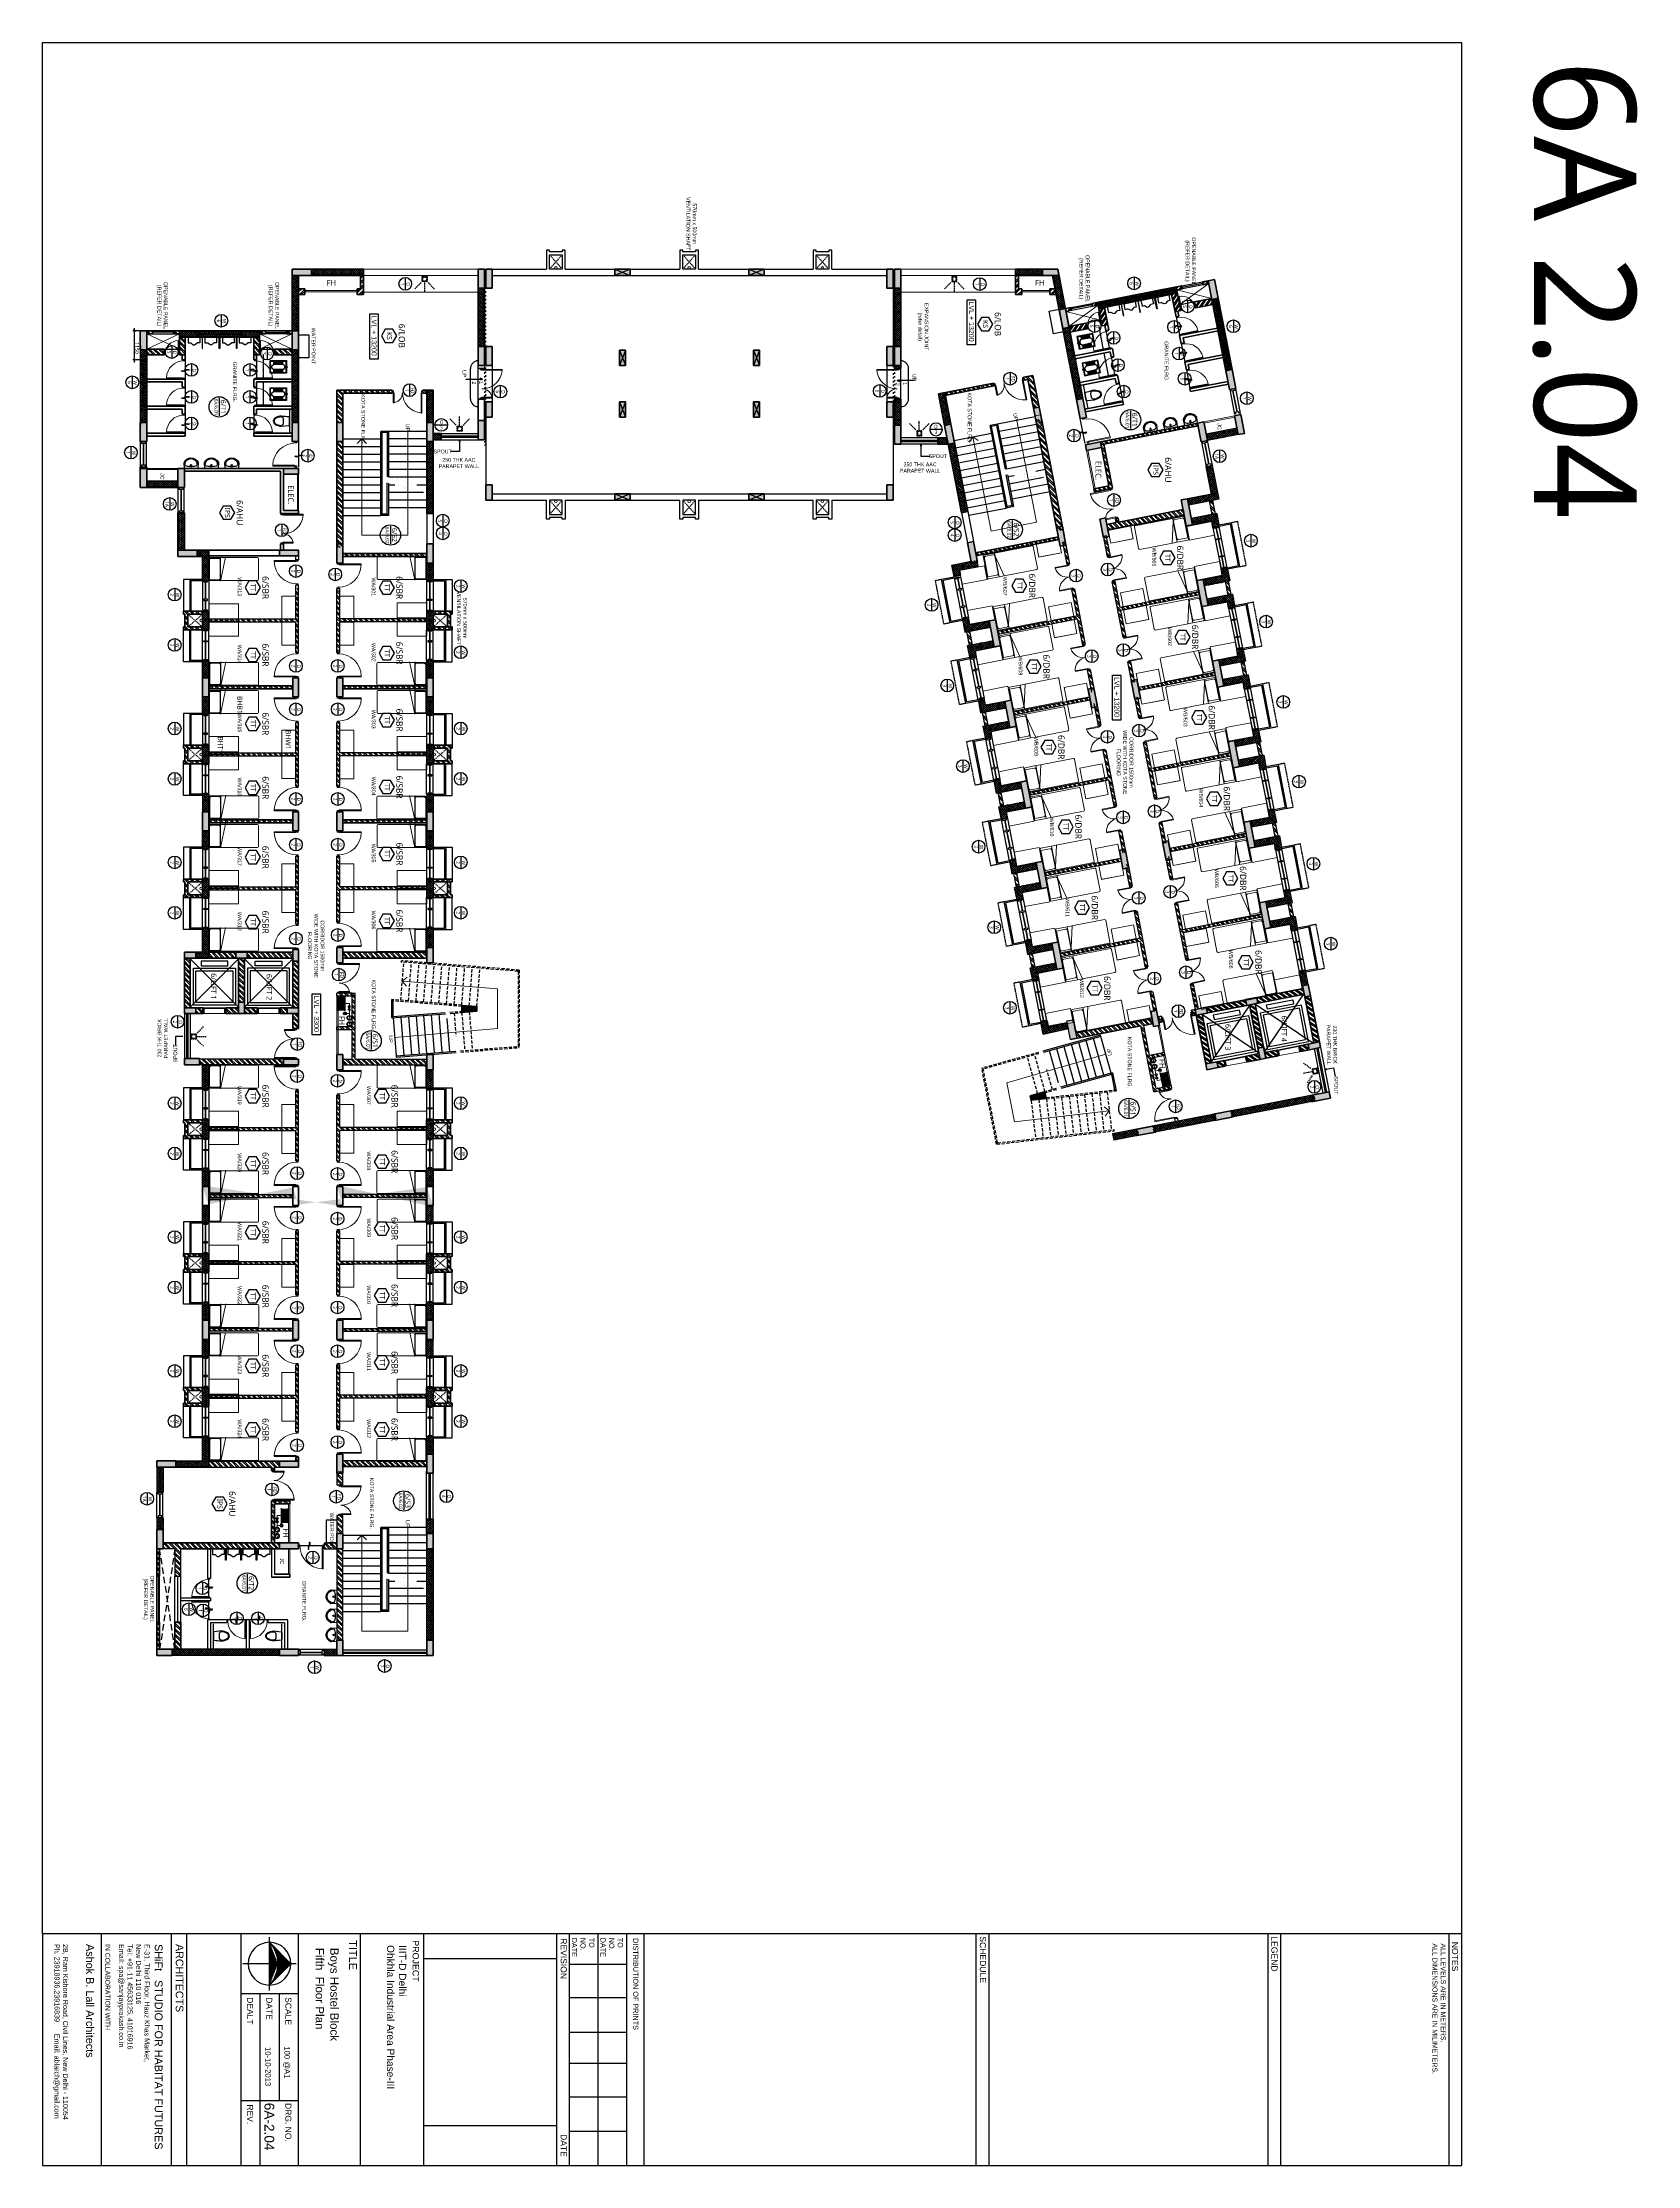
# Model space of a CAD drawing. Header units: millimetres. Extents: x -1127141 to 1597693, y -1835560 to -399335.
# Drawn here: x 1127190 to 1189857, y -561675 to -478260 of the extents above; entities that cross this region are included whole.
import ezdxf
from ezdxf.enums import TextEntityAlignment as Align

# ---------------------------------------------------------------- set-up
doc = ezdxf.new("R2010")
doc.units = ezdxf.units.MM
doc.header["$MEASUREMENT"] = 0
doc.header["$PDMODE"] = 67
for name, pattern in [('ACAD_ISO03W100', [30, 12, -18]), ('ACAD_ISO05W100', [36, 24, -3, 0, -3, 0, -3, 0, -3]), ('DASHED', [0.75, 0.5, -0.25]), ('DASHED2', [0.375, 0.25, -0.125]), ('HIDDEN', [0.375, 0.25, -0.125]), ('HIDDEN2', [4.7625, 3.175, -1.5875])]:
    doc.linetypes.add(name, pattern=pattern)
for name, color, linetype in [('A-Anno Tags', 6, 'Continuous'), ('A-Detail Lines 10', 8, 'Continuous'), ('A-Elevation', 4, 'Continuous'), ('A-Sanitory', 181, 'Continuous'), ('A-Steps', 3, 'Continuous'), ('A-Wall Patt', 8, 'Continuous'), ('A-Window', 4, 'Continuous'), ('Anno_Frames', 7, 'Continuous'), ('Anno_Labels', 7, 'Continuous'), ('COLUMN', 5, 'Continuous'), ('Dimension', 32, 'Continuous'), ('elel', 6, 'Continuous'), ('L-ELEV', 6, 'Continuous'), ('S-Conc Patt', 9, 'Continuous')]:
    doc.layers.add(name, color=color, linetype=linetype)
for name, color, linetype, lineweight in [('A-Detail Lines', 8, 'Continuous', 25), ('A-Door', 4, 'Continuous', 9), ('A-Wall Ele', 3, 'Continuous', 20), ('A-Wall Sec', 1, 'Continuous', 30), ('A-WIN', 5, 'Continuous', 25), ('Ann_TitleBlock 2', 5, 'Continuous', 25), ('Anno_Tittleblock', 5, 'Continuous', 13), ('column hatch', 12, 'Continuous', 5), ('E-CABLE TRAY', 32, 'Continuous', 18), ('frntr', 32, 'Continuous', 9), ('Hatch', 9, 'Continuous', 0), ('rwp', 231, 'Continuous', 5), ('S-Concrete', 40, 'Continuous', 30), ('shaft', 252, 'HIDDEN2', 5), ('STAIR', 3, 'Continuous', 9), ('text', 7, 'Continuous', 9), ('Wall HATCH', 8, 'Continuous', 15)]:
    doc.layers.add(name, color=color, linetype=linetype, lineweight=lineweight)
doc.layers.add('BOQ TEXT', color=7, linetype='Continuous', true_color=0x4a4a4a)
doc.layers.add('furniture', color=251, linetype='Continuous', lineweight=5, plot=False)
doc.styles.add('IIITD @ 100', font='trebuc.ttf', dxfattribs={"height": 210})
doc.styles.get("Standard").update_dxf_attribs({"font": 'trebuc.ttf'})
doc.styles.add('TITLE', font='swissel.ttf', dxfattribs={"height": 4.3})
doc.dimstyles.new('IIITD_WD_M @ 100', dxfattribs={"dimscale": 100, "dimtxt": 1.5, "dimasz": 1, "dimexe": 0.5, "dimexo": 0.25, "dimgap": 0.3, "dimtad": 1, "dimdec": 0, "dimrnd": 5, "dimzin": 0, "dimdsep": 46, "dimtxsty": 'Standard', "dimblk": 'ARCHTICK', "dimcen": 0.2, "dimdle": 1, "dimclrd": 256, "dimclre": 256, "dimadec": 0, "dimazin": 0, "dimtfac": 1, "dimtdec": 0, "dimtofl": 0, "dimtmove": 0, "dimatfit": 0, "dimfxl": 2, "dimfxlon": 1, "dimtolj": 1, "dimtzin": 0, "dimlwd": -1, "dimlwe": -1, "dimarcsym": 0})
pattern_1 = [(315, (1375887.61, 119140.81), (106.066017, 106.066017), []), (315, (1375887.61, 119070.1), (106.066017, 106.066017), [])]
pattern_2 = [(315, (1375887.61, 119140.81), (44.194174, 44.194174), []), (45, (1375887.61, 119140.81), (-44.194174, 44.194174), [])]
pattern_3 = [(315, (1445308.53, 119140.81), (44.194174, 44.194174), []), (45, (1445308.53, 119140.81), (-44.194174, 44.194174), [])]
pattern_4 = [(315, (1237591.61, 119140.81), (106.066017, 106.066017), []), (315, (1237591.61, 119070.1), (106.066017, 106.066017), [])]
pattern_5 = [(315, (1445308.53, 119140.81), (106.066017, 106.066017), []), (315, (1445308.53, 119070.1), (106.066017, 106.066017), [])]
pattern_6 = [(45, (-32680.594, -198324.79), (-44.194174, 44.194174), []), (135, (-32680.594, -198324.79), (-44.194174, -44.194174), [])]
pattern_7 = [(315, (1306641.84, 119140.81), (106.066017, 106.066017), []), (315, (1306641.84, 119070.1), (106.066017, 106.066017), [])]
pattern_8 = [(315, (1304783.3, -290140.47), (106.06602, 106.06602), []), (315, (1304783.3, -290211.18), (106.06602, 106.06602), [])]
pattern_9 = [(315, (1236581.59, -290140.47), (106.06602, 106.06602), []), (315, (1236581.59, -290211.18), (106.06602, 106.06602), [])]
pattern_10 = [(315, (1236581.59, -290118.59), (106.06602, 106.06602), []), (315, (1236581.59, -290189.3), (106.06602, 106.06602), [])]

# ---------------------------------------------------------------- blocks, each defined once
blk = doc.blocks.new('Door 1200')
at = {"layer": 'A-Door', "color": 5, "lineweight": 18}
for p, q in [((524084, 16182), (524084, 16132)), ((524084, 16182), (524159, 16182)), ((524084, 16132), (524124, 16132)), ((524124, 16147), (524124, 16132)), ((524159, 16147), (524124, 16147)), ((524159, 16182), (524159, 16147)), ((524159, 16147), (524557, 16147)), ((524159, 16112), (524159, 16147)), ((524159, 16112), (524557, 16112)), ((524557, 16147), (524557, 16112)), ((524084, 15032), (524124, 15032)), ((524084, 14982), (524084, 15032)), ((524124, 15017), (524124, 15032)), ((524159, 15017), (524124, 15017)), ((524159, 15052), (524159, 15017)), ((524159, 15052), (524958, 15052)), ((524159, 14982), (524159, 15017)), ((524159, 15017), (524958, 15017)), ((524958, 15017), (524958, 15052)), ((524084, 14982), (524159, 14982))]:
    blk.add_line(p, q, dxfattribs=at)
at = {"layer": 'A-Door', "lineweight": 18}
for centre, radius, start, end in [((524155, 16193), 411, 270.56949, 348.69202), ((524157, 14978), 804, 5.31466, 89.87159)]:
    blk.add_arc(centre, radius, start, end, dxfattribs=at)
blk = doc.blocks.new('*U29')
at = {"layer": 'A-Anno Tags'}
blk.add_lwpolyline([(-250, 0), (250, 0)], dxfattribs=at)
blk.add_circle((0, 0), 250, dxfattribs=at)
at = {"layer": 'Anno_Frames', "color": 7}
for tag, rotation, p in [('ENTITY', 359.76079, (15, 185)), ('ENTITYNO', 0.17569, (4, -36))]:
    blk.add_attdef(tag, text='', height=140, rotation=rotation, dxfattribs=at).set_placement(p, align=Align.TOP_CENTER)
blk = doc.blocks.new('Room Tag with Finish')
blk.add_lwpolyline([(0, 0), (-2.6, -1.5), (-2.6, -4.5), (0, -6), (2.6, -4.5), (2.6, -1.5)], close=True)
at = {"layer": 'Anno_Frames'}
blk.add_attdef('ROOM_NAME', text='', height=2.5, dxfattribs=at).set_placement((0, 0), align=Align.BOTTOM_CENTER)
blk.add_attdef('FF', text='', height=2, dxfattribs=at).set_placement((0, -1.85), align=Align.TOP_CENTER)
blk = doc.blocks.new('ABL_Door_S - 1000 x 2100-11-3 Second Floor Lvl')
at = {"layer": 'A-Door', "color": 5}
for p, q in [((-500, 38), (-450, 38)), ((-500, -38), (-500, 38)), ((-450, 38), (-450, -3)), ((450, 38), (450, -3)), ((500, 38), (450, 38)), ((500, -38), (500, 38)), ((-500, -38), (-465, -38)), ((-465, -3), (-450, -3)), ((-465, -38), (-465, -3)), ((-430, -38), (-465, -38)), ((465, -3), (450, -3)), ((465, -38), (465, -3)), ((500, -38), (465, -38))]:
    blk.add_line(p, q, dxfattribs=at)
at = {"layer": 'A-Door', "color": 5, "lineweight": 18}
for p, q in [((-465, -38), (-465, -903)), ((-430, -38), (-430, -903)), ((-430, -903), (-465, -903))]:
    blk.add_line(p, q, dxfattribs=at)
at = {"layer": 'A-Door'}
blk.add_arc((-450, -2), 900, 271.2981, 359.98939, dxfattribs=at)
blk = doc.blocks.new('Lift Door')
at = {"layer": 'A-Door'}
for p, q in [((-15860, -5817), (-15860, -6617)), ((-15655, -6617), (-15655, -5817)), ((-15630, -6617), (-15630, -5817))]:
    blk.add_line(p, q, dxfattribs=at)
for points in [[(-15860, -5767), (-15860, -5817), (-15630, -5817), (-15630, -5767)], [(-15860, -6667), (-15860, -6617), (-15630, -6617), (-15630, -6667)]]:
    blk.add_lwpolyline(points, dxfattribs=at)
blk = doc.blocks.new('Lift Room')
at = {"layer": 'A-Detail Lines'}
for p, q in [((-15630, 122925), (-13680, 124875)), ((-15630, 124875), (-13680, 122925))]:
    blk.add_line(p, q, dxfattribs=at)
blk.add_lwpolyline([(-15430, 124625), (-14180, 124625), (-14180, 123175), (-15430, 123175)], close=True, dxfattribs=at)
at = {"layer": 'A-Elevation'}
for points in [[(-15530, 124725), (-14080, 124725), (-14080, 123075), (-15530, 123075)], [(-13805, 124425), (-13980, 124425), (-13980, 123375), (-13805, 123375)]]:
    blk.add_lwpolyline(points, close=True, dxfattribs=at)
blk = doc.blocks.new('Win Hostel Double Room')
at = {"color": 4, "linetype": 'HIDDEN', "ltscale": 100}
blk.add_lwpolyline([(211887, -61786), (211839, -61541), (210122, -61875), (210169, -62120)], dxfattribs=at)
at = {"color": 5}
for points in [[(211982, -62277), (211887, -61786), (210169, -62120), (210265, -62611)], [(211933, -62287), (211848, -61845), (210228, -62160), (210314, -62602)]]:
    blk.add_lwpolyline(points, dxfattribs=at)
at = {"layer": 'A-Window', "color": 2, "lineweight": 40}
for p, q in [((211471, -62504), (210823, -62630)), ((211918, -62417), (211511, -62496)), ((210784, -62637), (210377, -62717))]:
    blk.add_line(p, q, dxfattribs=at)
at = {"layer": 'A-Window'}
for points in [[(211933, -62287), (210314, -62602)], [(210361, -62847), (211981, -62532)], [(211972, -62483), (211972, -62483), (211932, -62491), (211904, -62343), (211943, -62336), (211972, -62483)], [(210323, -62651), (210363, -62643), (210391, -62790), (210352, -62798), (210323, -62651)]]:
    blk.add_lwpolyline(points, dxfattribs=at)
for points in [[(210809, -62556), (210838, -62703), (210799, -62711), (210770, -62564)], [(211496, -62423), (211525, -62570), (211486, -62577), (211457, -62430)]]:
    blk.add_lwpolyline(points, close=True, dxfattribs=at)
blk = doc.blocks.new('Win 1250')
at = {"layer": 'A-Window', "color": 2, "lineweight": 40}
blk.add_line((510529, 21610), (511379, 21610), dxfattribs=at)
at = {"layer": 'A-Window'}
for points in [[(510454, 21725), (511454, 21725)], [(510454, 21535), (510529, 21535), (510529, 21685), (510454, 21685)], [(510454, 21495), (511454, 21495)], [(511454, 21535), (511379, 21535), (511379, 21685), (511454, 21685)]]:
    blk.add_lwpolyline(points, dxfattribs=at)
blk = doc.blocks.new('Door 1000 plan')
at = {"layer": 'A-Door', "color": 5, "lineweight": 18}
for p, q in [((-528, 403), (-557, 398)), ((-462, -90), (-557, 398)), ((-434, -84), (-528, 403)), ((339, 572), (367, 577)), ((434, 84), (339, 572)), ((462, 90), (367, 577)), ((434, 84), (462, 90)), ((468, 61), (455, 59)), ((462, 26), (455, 59)), ((491, 95), (462, 90)), ((462, 90), (468, 61)), ((503, 34), (462, 26)), ((503, 34), (491, 95)), ((-491, -95), (-462, -90)), ((-479, -157), (-491, -95)), ((-479, -157), (-438, -149)), ((-434, -84), (-462, -90)), ((-462, -90), (-457, -118)), ((-457, -118), (-444, -116)), ((-438, -149), (-444, -116))]:
    blk.add_line(p, q, dxfattribs=at)
at = {"layer": 'A-Door', "lineweight": 18}
for centre, start, end in [((-491, -95), 11, 94.29843), ((491, 95), 107.69977, 191)]:
    blk.add_arc(centre, 500, start, end, dxfattribs=at)
blk = doc.blocks.new('Door Tag')
blk.add_line((-3.5, 0), (3.5, 0))
blk.add_circle((0, 0), 4)
blk.add_attdef('DW_NAME', text='', height=2).set_placement((0, 0), align=Align.BOTTOM_CENTER)
blk.add_attdef('SHEET_NO', text='', height=1.4).set_placement((0.05, -0.54), align=Align.TOP_CENTER)
blk = doc.blocks.new('staircase 1 int')
at = {"layer": 'A-Elevation'}
for p, q in [((1232432, -34455), (1234232, -34455)), ((1232432, -34455), (1232432, -34755)), ((1232482, -34505), (1232432, -34455)), ((1232482, -34705), (1232432, -34755)), ((1235732, -34755), (1232432, -34755)), ((1232482, -34505), (1234219, -34505)), ((1232482, -34505), (1232482, -34705)), ((1235682, -34705), (1232482, -34705)), ((1235682, -34505), (1234450, -34505)), ((1234464, -34455), (1235732, -34455)), ((1235682, -34505), (1235732, -34455)), ((1235682, -34505), (1235682, -34705)), ((1235682, -34705), (1235732, -34755)), ((1235732, -34455), (1235732, -34755))]:
    blk.add_line(p, q, dxfattribs=at)
at = {"layer": 'A-Steps'}
for p, q in [((1232432, -32955), (1232432, -34455)), ((1232732, -32955), (1232732, -34455)), ((1233032, -32955), (1233032, -34455)), ((1233332, -32955), (1233332, -34455)), ((1233632, -32955), (1233632, -34455)), ((1233932, -32955), (1233932, -34455)), ((1234232, -32955), (1234232, -34455)), ((1234532, -33336), (1234532, -32955)), ((1234832, -33079), (1234832, -34455)), ((1235132, -32955), (1235132, -34455)), ((1235432, -32955), (1235432, -34455)), ((1232732, -36255), (1232732, -34755)), ((1233032, -36255), (1233032, -34755)), ((1233332, -36255), (1233332, -34755)), ((1233632, -36255), (1233632, -34755)), ((1233932, -36255), (1233932, -34755)), ((1234232, -36255), (1234232, -34755)), ((1234532, -34455), (1234532, -34202)), ((1234532, -36255), (1234532, -34755)), ((1234832, -34282), (1234832, -34455)), ((1234832, -36255), (1234832, -34755)), ((1235132, -36255), (1235132, -34755)), ((1235432, -36255), (1235432, -34755)), ((1235732, -36255), (1235732, -34755))]:
    blk.add_line(p, q, dxfattribs=at)
at = {"layer": 'STAIR', "color": 5, "const_width": 1}
for points in [[(1234660, -32855), (1234414, -33779), (1234486, -33828), (1234316, -33791), (1234396, -33846), (1234219, -34505)], [(1234892, -32855), (1234646, -33779), (1234717, -33828), (1234548, -33791), (1234628, -33846), (1234450, -34505)]]:
    blk.add_lwpolyline(points, dxfattribs=at)
at = {"layer": 'text'}
for p, q in [((1232432, -33691), (1236507, -33691)), ((1236507, -35505), (1236507, -33691)), ((1232732, -35505), (1232912, -35325)), ((1232732, -35505), (1236507, -35505)), ((1232732, -35505), (1232912, -35686))]:
    blk.add_line(p, q, dxfattribs=at)
at = {"layer": 'text', "linetype": 'Continuous', "insert": (1232135, -33627), "char_height": 150, "width": 369.41, "attachment_point": 1}
blk.add_mtext('{\\fArial|b0|i0|c0|p34;UP}', dxfattribs=at)
blk = doc.blocks.new('f h')
at = {"layer": 'A-WIN'}
for p, q in [((1010874, -78570), (1010972, -78570)), ((1010874, -78570), (1010972, -78734)), ((1010972, -78570), (1010874, -78734)), ((1010874, -78734), (1010972, -78734)), ((1011088, -78536), (1011088, -79120)), ((1011088, -78575), (1011368, -78575)), ((1011088, -79081), (1011368, -79081)), ((1011368, -78536), (1011368, -79120))]:
    blk.add_line(p, q, dxfattribs=at)
at = {"layer": 'A-WIN', "ltscale": 50}
for centre, radius in [((1010924, -78269), 93.8), ((1010925, -78023), 93.8), ((1010924, -78269), 75), ((1010925, -78023), 75)]:
    blk.add_circle(centre, radius, dxfattribs=at)
at = {"layer": 'A-WIN'}
blk.add_circle((1011100, -78441), 56.6, dxfattribs=at)
at = {"layer": 'Wall HATCH'}
for p, q in [((1010923, -78570), (1010923, -78344)), ((1011140, -78401), (1011060, -78481)), ((1011140, -78481), (1011060, -78401)), ((1010923, -78441), (1011044, -78441)), ((1010923, -78828), (1010923, -78734)), ((1011088, -78828), (1010923, -78828)), ((1011123, -78575), (1011123, -79081)), ((1011158, -78575), (1011158, -79081)), ((1011193, -78575), (1011193, -79081)), ((1011228, -78575), (1011228, -79081)), ((1011263, -78575), (1011263, -79081)), ((1011298, -78575), (1011298, -79081)), ((1011333, -78575), (1011333, -79081))]:
    blk.add_line(p, q, dxfattribs=at)
at = {"layer": 'Wall HATCH', "ltscale": 50}
for centre in [(1010897, -78242), (1010899, -77997)]:
    blk.add_arc(centre, 37.5, 314.62668, 134.62668, dxfattribs=at)
at = {"layer": 'Wall HATCH'}
for centre in [(1010950, -78296), (1010952, -78050)]:
    blk.add_arc(centre, 37.5, 134.62668, 314.62668, dxfattribs=at)
blk = doc.blocks.new('Starting Stair HOSTEL out')
at = {"layer": 'S-Conc Patt', "linetype": 'Continuous'}
blk.add_hatch(color=256, dxfattribs=at).paths.add_polyline_path([(926419, 139403), (926223, 139403), (926176, 138803), (926466, 138803)])
at = {"layer": 'A-Elevation', "linetype": 'HIDDEN2', "ltscale": 40}
for p, q in [((924800, 141067), (924433, 136435)), ((924847, 141017), (924483, 136431)), ((924800, 141067), (927843, 141067)), ((924847, 141017), (924800, 141067)), ((924847, 141017), (927797, 141017)), ((927797, 141017), (927842, 141067)), ((927975, 138753), (927797, 141017)), ((928024, 138766), (927843, 141067)), ((926176, 138803), (925958, 136059)), ((926226, 138803), (926012, 136109)), ((926452, 138342), (926416, 138803)), ((926501, 138355), (926466, 138803)), ((924483, 136431), (924433, 136435))]:
    blk.add_line(p, q, dxfattribs=at)
at = {"layer": 'A-Elevation'}
for p, q in [((928173, 136232), (927989, 138570)), ((928223, 136236), (928038, 138584)), ((926628, 136109), (926467, 138160)), ((926682, 136059), (926516, 138173)), ((926012, 136109), (925958, 136059)), ((926682, 136059), (925958, 136059)), ((926628, 136109), (926012, 136109)), ((926628, 136109), (926682, 136059)), ((928173, 136232), (928223, 136236))]:
    blk.add_line(p, q, dxfattribs=at)
at = {"layer": 'A-Steps', "linetype": 'DASHED2', "ltscale": 500}
for p, q in [((926223, 139403), (924728, 139521)), ((926152, 138506), (924657, 138624)), ((926176, 138805), (924681, 138923)), ((926200, 139104), (924704, 139222)), ((926441, 139104), (927936, 139222)), ((926465, 138805), (927960, 138923)), ((926488, 138506), (927312, 138571)), ((926081, 137609), (924586, 137727)), ((926105, 137908), (924609, 138026)), ((926128, 138207), (924633, 138325)), ((926010, 136711), (924515, 136830)), ((926034, 137010), (924538, 137129)), ((926057, 137309), (924562, 137428)), ((925986, 136412), (924491, 136531))]:
    blk.add_line(p, q, dxfattribs=at)
at = {"layer": 'A-Steps'}
for p, q in [((926536, 137908), (928031, 138026)), ((926560, 137609), (928055, 137727)), ((926698, 138221), (928007, 138325)), ((926583, 137309), (928079, 137428)), ((926607, 137010), (928102, 137129)), ((926631, 136711), (928126, 136830)), ((926654, 136412), (928150, 136531)), ((926678, 136113), (928173, 136232))]:
    blk.add_line(p, q, dxfattribs=at)
at = {"layer": 'S-Concrete', "linetype": 'Continuous'}
for p, q in [((926176, 138803), (926223, 139403)), ((926223, 139403), (926419, 139403)), ((926466, 138803), (926419, 139403)), ((926176, 138803), (926466, 138803))]:
    blk.add_line(p, q, dxfattribs=at)
at = {"layer": 'STAIR', "color": 5, "const_width": 1}
for points in [[(926431, 138337), (927356, 138583), (927405, 138511), (927368, 138681), (927422, 138600), (928058, 138775)], [(926431, 138150), (927356, 138396), (927405, 138325), (927368, 138495), (927422, 138414), (928058, 138589)]]:
    blk.add_lwpolyline(points, dxfattribs=at)
at = {"layer": 'text'}
for p, q in [((925535, 140210), (925239, 136472)), ((927098, 140210), (925535, 140210)), ((927450, 136174), (927098, 140210)), ((925239, 136472), (925073, 136666)), ((925239, 136472), (925433, 136637))]:
    blk.add_line(p, q, dxfattribs=at)
at = {"layer": 'text', "linetype": 'Continuous', "insert": (927363, 136096), "char_height": 150, "width": 495.15, "attachment_point": 1}
blk.add_mtext('{\\fArial|b0|i0|c0|p34;UP}', dxfattribs=at)
blk = doc.blocks.new('urinal1')
at = {"layer": 'A-Sanitory'}
for p, q in [((0, 228.6), (228.6, 228.6)), ((0, 228.6), (0, -228.6)), ((228.6, 228.6), (228.6, 127)), ((304.8, 25.4), (228.6, 127)), ((304.8, -38.1), (304.8, 25.4)), ((0, -228.6), (228.6, -228.6)), ((228.6, -127), (304.8, -38.1)), ((228.6, -228.6), (228.6, -127))]:
    blk.add_line(p, q, dxfattribs=at)
blk = doc.blocks.new('Toil Hostel1')
at = {"color": 0, "linetype": 'ByBlock'}
blk.add_lwpolyline([(115, -427), (115, 523)], dxfattribs=at)
for points in [[(430, 243), (137, 213, 0.384412), (115, 188), (115, -92, 0.383904), (137, -117, 0.001434), (429, -147, 0.140641), (675, -77, 0.259738), (745, 48, 0.259738), (675, 173, 0.139471)], [(340, 113), (340, -17, 0.422961), (443, -117, 0.13189), (659, -52, 0.259738), (715, 48, 0.259738), (659, 148, 0.13189), (443, 213, 0.422961)]]:
    blk.add_lwpolyline(points, format="xyb", close=True, dxfattribs=at)
blk.add_arc((431, -122), 25, 264.2811, 270.16002, dxfattribs=at)
blk = doc.blocks.new('closet6')
for p, q in [((120, 88), (120, 185)), ((130, 88), (130, 185)), ((140, 88), (140, 185)), ((150, 88), (150, 185)), ((160, 87), (160, 185)), ((170, 87), (170, 185)), ((180, 87), (180, 185)), ((190, 87), (190, 185)), ((200, 86), (200, 185)), ((210, 86), (210, 185)), ((220, 86), (220, 185)), ((230, 86), (230, 185)), ((240, 85), (240, 185)), ((250, 85), (250, 185)), ((260, 85), (260, 185)), ((270, 85), (270, 185)), ((280, 84), (280, 185)), ((290, 84), (290, 185)), ((300, 84), (300, 185)), ((310, 84), (310, 185)), ((320, 83), (320, 185)), ((330, 83), (330, 185)), ((340, 83), (340, 185)), ((350, 83), (350, 185)), ((360, 83), (360, 185)), ((370, 82), (370, 185)), ((380, 82), (380, 185)), ((390, 82), (390, 185)), ((390, 185), (390, 82)), ((120, -185), (120, -88)), ((130, -185), (130, -88)), ((140, -185), (140, -87)), ((150, -185), (150, -87)), ((160, -185), (160, -87)), ((170, -185), (170, -87)), ((180, -185), (180, -86)), ((190, -185), (190, -86)), ((200, -185), (200, -86)), ((210, -185), (210, -86)), ((220, -185), (220, -85)), ((230, -185), (230, -85)), ((240, -185), (240, -85)), ((250, -185), (250, -84)), ((260, -185), (260, -84)), ((270, -185), (270, -84)), ((280, -185), (280, -84)), ((290, -185), (290, -83)), ((300, -185), (300, -83)), ((310, -185), (310, -83)), ((320, -185), (320, -82)), ((330, -185), (330, -82)), ((340, -185), (340, -82)), ((350, -185), (350, -82)), ((360, -185), (360, -81)), ((370, -185), (370, -81)), ((380, -185), (380, -81)), ((390, -80), (390, -185)), ((390, -185), (390, -80))]:
    blk.add_line(p, q)
blk.add_lwpolyline([(0, -15), (-20, -15), (-20, 15), (0, 15)])
for points in [[(0, 200), (510, 200), (510, -200), (0, -200)], [(15, 185), (495, 185), (495, -185), (15, -185)]]:
    blk.add_lwpolyline(points, close=True)
for points in [[(120, 88), (390, 82, -0.899983), (390, -80), (121, -88, -0.799392)], [(121, 83), (390, 77, -0.897689), (390, -75), (121, -83, -0.793494), (121, 83)]]:
    blk.add_lwpolyline(points, format="xyb", close=True)
blk = doc.blocks.new('_ArchTick')
at = {"color": 0, "linetype": 'ByBlock', "const_width": 0.15}
blk.add_lwpolyline([(-0.5, -0.5), (0.5, 0.5)], dxfattribs=at)
blk = doc.blocks.new('*D488')
at = {"layer": 'A-Anno Tags', "transparency": 16777216}
for p, q in [((575945, -374170), (577295, -374170)), ((576045, -373970), (576045, -374220)), ((577195, -373970), (577195, -374220))]:
    blk.add_line(p, q, dxfattribs=at)
at = {"layer": 'Defpoints', "color": 0, "transparency": 16777216}
for p in [(576045, -373933), (577195, -373933), (577195, -374170)]:
    blk.add_point(p, dxfattribs=at)
at = {"layer": 'A-Anno Tags', "transparency": 16777216, "xscale": 100, "yscale": 100, "zscale": 100}
for p, rotation in [((576045, -374170), 179.9999999982849), ((577195, -374170), 359.9999999982849)]:
    blk.add_blockref('_ArchTick', p, dxfattribs=dict(at, rotation=rotation))
at = {"layer": 'A-Anno Tags', "color": 0, "transparency": 16777216, "insert": (576725, -374064), "char_height": 150, "attachment_point": 5, "rotation": 360}
blk.add_mtext('\\A1;1150', dxfattribs=at)
blk = doc.blocks.new('w6')
at = {"layer": 'A-Window', "linetype": 'ACAD_ISO03W100'}
for p, q in [((8293, 252315), (8538, 252363)), ((8731, 250643), (8415, 252262)), ((8761, 250649), (8445, 252268)), ((8638, 250548), (8883, 250596))]:
    blk.add_line(p, q, dxfattribs=at)
for points in [[(8489, 252353), (8504, 252280), (8356, 252251), (8342, 252325)], [(8834, 250587), (8819, 250660), (8672, 250631), (8687, 250558)]]:
    blk.add_lwpolyline(points, dxfattribs=at)
blk = doc.blocks.new('basin13_pl')
for points in [[(-412, -2, -0.32431), (-229, 275, -0.074195), (-226, 276), (0, 262), (0, -262), (-223, -275, -0.082611), (-232, -273, -0.313325), (-412, -2)], [(-382, 1, -0.373947), (-169, 245, -0.252869), (-89, 186, -0.078211), (-63, 1, -0.070813), (-89, -186, -0.2542), (-169, -244, -0.371653), (-382, 1)]]:
    blk.add_lwpolyline(points, format="xyb", close=True)
at = {"lineweight": -2}
blk.add_circle((-122, 1), 28.8, dxfattribs=at)
blk = doc.blocks.new('W 1200')
at = {"layer": 'A-Window', "linetype": 'HIDDEN', "ltscale": 100}
for p, q in [((552588, 7900), (552588, 9150)), ((552838, 7900), (552588, 7900))]:
    blk.add_line(p, q, dxfattribs=at)
at = {"layer": 'A-Window', "color": 2, "lineweight": 40}
for p, q in [((553463, 8720), (553463, 9110)), ((553463, 7990), (553463, 8680))]:
    blk.add_line(p, q, dxfattribs=at)
at = {"layer": 'A-Window', "color": 5}
for points in [[(553338, 7900), (552838, 7900), (552838, 9150)], [(553338, 7950), (552888, 7950), (552888, 9150)]]:
    blk.add_lwpolyline(points, dxfattribs=at)
at = {"layer": 'A-Window'}
for points in [[(553338, 7950), (553338, 9150)], [(553388, 8680), (553388, 8720), (553538, 8720), (553538, 8680), (553388, 8680)], [(553588, 7950), (553588, 9150)]]:
    blk.add_lwpolyline(points, dxfattribs=at)
for points in [[(553388, 9150), (553538, 9150), (553538, 9110), (553388, 9110)], [(553388, 7990), (553538, 7990), (553538, 7950), (553388, 7950)]]:
    blk.add_lwpolyline(points, close=True, dxfattribs=at)
blk = doc.blocks.new('DROP')
at = {"layer": 'A-Detail Lines'}
h = blk.add_hatch(dxfattribs=at)
h.set_pattern_fill('ANSI31', color=256, scale=100, angle=-90, style=0)
h.set_pattern_definition([(45, (-30796.783, -8736.205), (8.838835, -8.838835), [])])
h.paths.add_polyline_path([(-46, 0), (-46, -147), (-75, -147), (-75, 0)])
h.paths.add_polyline_path([(0, 147), (0, 0), (-30, 0), (-30, 147)])
for p, q in [((-46, -147), (-46, 0)), ((0, 0), (0, 148))]:
    blk.add_line(p, q, dxfattribs=at)
blk = doc.blocks.new('TRHE4TYH45YH6E356')
at = {"layer": 'A-Wall Patt'}
h = blk.add_hatch(dxfattribs=at)
h.set_pattern_fill('ANSI37', color=256, scale=500, angle=90, style=0)
h.set_pattern_definition([(45, (-6e-11, 2e-10), (-44.194174, 44.194174), []), (135, (-6e-11, 2e-10), (-44.194174, -44.194174), [])])
h.paths.add_polyline_path([(655980, -23561), (655415, -23561), (655415, -23684), (655980, -23684)])
h = blk.add_hatch(dxfattribs=at)
h.set_pattern_fill('ANSI37', color=256, scale=500, angle=90, style=0)
h.set_pattern_definition([(45, (655702.83, -23647.553), (-44.194, 44.194), []), (135, (655702.83, -23647.553), (-44.194, -44.194), [])])
h.paths.add_polyline_path([(655980, -23684), (655415, -23684), (655415, -23811), (655980, -23811)])
at = {"layer": 'A-Elevation'}
for p, q in [((655415, -23561), (653540, -23561)), ((655415, -23811), (653540, -23811))]:
    blk.add_line(p, q, dxfattribs=at)
for points in [[(660550, -27111), (660550, -23811)], [(660780, -27111), (660780, -23811)]]:
    blk.add_lwpolyline(points, dxfattribs=at)
at = {"layer": 'A-Wall Sec'}
for p, q in [((655415, -23561), (655415, -23811)), ((655415, -23561), (655980, -23561)), ((655980, -23811), (655415, -23811))]:
    blk.add_line(p, q, dxfattribs=at)
at = {"layer": 'elel'}
for p, q in [((655415, -23661), (653615, -23661)), ((655415, -23711), (653615, -23711))]:
    blk.add_line(p, q, dxfattribs=at)
for points in [[(660640, -27111), (660640, -23811)], [(660690, -27111), (660690, -23811)]]:
    blk.add_lwpolyline(points, dxfattribs=at)
at = {"layer": 'Anno_Frames'}
for p, values in [((654515, -23037), {'ENTITY': 'O', 'ENTITYNO': '4'}), ((661188, -25461), {'ENTITY': 'O', 'ENTITYNO': '7'})]:
    blk.add_blockref('*U29', p, dxfattribs=at).add_auto_attribs(values)
blk = doc.blocks.new('*U478')
at = {"layer": 'A-Anno Tags'}
blk.add_lwpolyline([(-250, 0), (250, 0)], dxfattribs=at)
blk.add_circle((0, 0), 250, dxfattribs=at)
at = {"layer": 'Anno_Frames', "color": 7}
for tag, rotation, p in [('ENTITY', 359.76079, (15, 185)), ('ENTITYNO', 0.17569, (4, -36))]:
    blk.add_attdef(tag, text='', height=140, rotation=rotation, dxfattribs=at).set_placement(p, align=Align.TOP_CENTER)
blk = doc.blocks.new('*U350')
at = {"layer": 'A-Anno Tags'}
blk.add_lwpolyline([(-250, 0), (250, 0)], dxfattribs=at)
blk.add_circle((0, 0), 250, dxfattribs=at)
at = {"layer": 'Anno_Frames', "color": 7}
for tag, rotation, p in [('ENTITY', 359.76079, (15, 185)), ('ENTITYNO', 0.17569, (4, -36))]:
    blk.add_attdef(tag, text='', height=140, rotation=rotation, dxfattribs=at).set_placement(p, align=Align.TOP_CENTER)
blk = doc.blocks.new('tadantadan')
at = {"layer": 'S-Conc Patt'}
h = blk.add_hatch(color=256, dxfattribs=at)
h.paths.add_polyline_path([(126629, 40497), (127365, 40640), (127413, 40395), (126677, 40252)])
h.paths.add_polyline_path([(110961, 37195), (110914, 37441), (111935, 37639), (111982, 37394)])
h.paths.add_polyline_path([(123624, 39657), (123577, 39902), (124598, 40101), (124645, 39855)])
h.paths.add_polyline_path([(120459, 39041), (120411, 39287), (121432, 39485), (121480, 39240)])
h.paths.add_polyline_path([(117293, 38426), (117245, 38671), (118266, 38870), (118314, 38624)])
h.paths.add_polyline_path([(114127, 37811), (114079, 38056), (115100, 38255), (115148, 38009)])
h.paths.add_polyline_path([(122039, 47814), (121991, 48059), (123012, 48258), (123060, 48012)])
h.paths.add_polyline_path([(118873, 47198), (118825, 47444), (119846, 47642), (119894, 47397)])
h.paths.add_polyline_path([(115707, 46585), (115659, 46831), (116680, 47029), (116728, 46784)])
h.paths.add_polyline_path([(106210, 44739), (106162, 44984), (107183, 45183), (107231, 44938)])
h.paths.add_polyline_path([(109375, 45354), (109328, 45600), (110349, 45798), (110396, 45553)])
h.paths.add_polyline_path([(112541, 45970), (112493, 46215), (113514, 46414), (113562, 46168)])
h.paths.add_polyline_path([(120664, 42678), (120707, 42452), (119971, 42309), (119927, 42535)])
h.paths.add_polyline_path([(120334, 44375), (120377, 44150), (119641, 44007), (119597, 44232)])
h.paths.add_polyline_path([(114332, 41447), (114376, 41221), (113640, 41078), (113596, 41304)])
h.paths.add_polyline_path([(114002, 43145), (114046, 42919), (113310, 42776), (113266, 43002)])
h.paths.add_polyline_path([(107979, 40212), (108023, 39987), (107287, 39843), (107243, 40069)])
h.paths.add_polyline_path([(107650, 41910), (107693, 41684), (106957, 41541), (106913, 41767)])
h.paths.add_polyline_path([(130940, 42954), (130797, 43690), (131042, 43738), (131185, 43002)])
h.paths.add_polyline_path([(104022, 33475), (103273, 33475), (103273, 33725), (104022, 33725)])
h.paths.add_polyline_path([(100927, 33475), (100177, 33475), (100177, 33725), (100927, 33725)])
h.paths.add_polyline_path([(97892, 33475), (97142, 33475), (97142, 33725), (97892, 33725)])
h.paths.add_polyline_path([(126853, 43880), (126264, 43766), (126308, 43540), (126897, 43654)])
h.paths.add_polyline_path([(130345, 46012), (130202, 46748), (130448, 46795), (130591, 46059)])
h.paths.add_polyline_path([(129606, 49815), (129463, 50551), (129708, 50599), (129851, 49862)])
h.paths.add_polyline_path([(125252, 49732), (125694, 49818), (125737, 49592), (125296, 49506)])
h.paths.add_polyline_path([(125842, 47270), (125756, 47712), (125982, 47756), (126068, 47314)])
h.paths.add_polyline_path([(127586, 49727), (127500, 50169), (127725, 50213), (127811, 49771)])
h.paths.add_polyline_path([(128368, 45703), (128282, 46145), (128508, 46189), (128594, 45747)])
h.paths.add_polyline_path([(128187, 47838), (127745, 47752), (127702, 47978), (128143, 48064)])
h.paths.add_polyline_path([(126368, 45770), (126454, 45328), (126228, 45284), (126143, 45726)])
h.paths.add_polyline_path([(101872, 46634), (101136, 46491), (101088, 46737), (101824, 46880)])
h.paths.add_polyline_path([(104042, 40974), (103927, 41563), (104153, 41607), (104267, 41018)])
h.paths.add_polyline_path([(103341, 39076), (102605, 38933), (102561, 39158), (103297, 39301)])
h.paths.add_polyline_path([(103921, 45525), (103185, 45382), (103137, 45627), (103874, 45770)])
h.paths.add_polyline_path([(103011, 40774), (102275, 40631), (102227, 40876), (102963, 41019)])
h.paths.add_polyline_path([(104019, 35586), (103283, 35443), (103235, 35688), (103972, 35831)])
h.paths.add_polyline_path([(103639, 46978), (102902, 46835), (102855, 47080), (103591, 47223)])
h.paths.add_polyline_path([(98329, 45946), (97593, 45803), (97546, 46048), (98282, 46191)])
h.paths.add_polyline_path([(99472, 40086), (98736, 39943), (98688, 40188), (99424, 40331)])
h.paths.add_polyline_path([(108702, 36496), (107892, 36339), (107844, 36584), (108654, 36742)])
h.paths.add_polyline_path([(97392, 39936), (97392, 39289), (97142, 39289), (97142, 39889)])
h.paths.add_polyline_path([(119208, 6285), (118458, 6285), (118458, 6535), (119208, 6535)])
h.paths.add_polyline_path([(119208, 11565), (118458, 11565), (118458, 11795), (119208, 11795)])
h.paths.add_polyline_path([(119208, 15095), (118458, 15095), (118458, 15345), (119208, 15345)])
h.paths.add_polyline_path([(119208, 9835), (118458, 9835), (118458, 10065), (119208, 10065)])
h.paths.add_polyline_path([(113948, 6285), (113198, 6285), (113198, 6535), (113948, 6535)])
h.paths.add_polyline_path([(113948, 11565), (113198, 11565), (113198, 11795), (113948, 11795)])
h.paths.add_polyline_path([(113948, 15095), (113198, 15095), (113198, 15345), (113948, 15345)])
h.paths.add_polyline_path([(113948, 9835), (113198, 9835), (113198, 10065), (113948, 10065)])
h.paths.add_polyline_path([(108688, 11565), (107938, 11565), (107938, 11795), (108688, 11795)])
h.paths.add_polyline_path([(103843, 17365), (103093, 17365), (103093, 17115), (103843, 17115)])
h.paths.add_polyline_path([(100177, 17365), (100927, 17365), (100927, 17115), (100177, 17115)])
h.paths.add_polyline_path([(97142, 17365), (97892, 17365), (97892, 17115), (97142, 17115)])
h.paths.add_polyline_path([(128593, 15095), (127993, 15095), (127993, 15345), (128593, 15345)])
h.paths.add_polyline_path([(103918, 15345), (103168, 15345), (103168, 15095), (103918, 15095)])
h.paths.add_polyline_path([(108688, 15095), (107938, 15095), (107938, 15345), (108688, 15345)])
h.paths.add_polyline_path([(124393, 15095), (123793, 15095), (123793, 15345), (124393, 15345)])
h.paths.add_polyline_path([(127993, 11795), (128593, 11795), (128593, 11565), (127993, 11565)])
h.paths.add_polyline_path([(124393, 11565), (123793, 11565), (123793, 11795), (124393, 11795)])
h.paths.add_polyline_path([(105718, 5325), (104968, 5325), (104968, 5575), (105718, 5575)])
h.paths.add_polyline_path([(97392, 9815), (97392, 10565), (97142, 10565), (97142, 9815)])
h.paths.add_polyline_path([(100313, 9815), (99563, 9815), (99563, 10065), (100313, 10065)])
h.paths.add_polyline_path([(105718, 3845), (104968, 3845), (104968, 4095), (105718, 4095)])
h.paths.add_polyline_path([(103918, 3845), (103168, 3845), (103168, 4095), (103918, 4095)])
h.paths.add_polyline_path([(103918, 9815), (103168, 9815), (103168, 10065), (103918, 10065)])
h.paths.add_polyline_path([(103918, 11565), (103168, 11565), (103168, 11795), (103918, 11795)])
h.paths.add_polyline_path([(104968, 9465), (104968, 10065), (105198, 10065), (105198, 9465)])
h.paths.add_polyline_path([(126158, 9615), (126158, 10065), (126388, 10065), (126388, 9615)])
h.paths.add_polyline_path([(123873, 10065), (124323, 10065), (124323, 9835), (123873, 9835)])
h.paths.add_polyline_path([(126158, 5575), (126158, 6025), (126388, 6025), (126388, 5575)])
h.paths.add_polyline_path([(123978, 5575), (123978, 6025), (124208, 6025), (124208, 5575)])
h.paths.add_polyline_path([(126388, 7705), (125938, 7705), (125938, 7935), (126388, 7935)])
h.paths.add_polyline_path([(123978, 7595), (123978, 8045), (124208, 8045), (124208, 7595)])
h.paths.add_polyline_path([(128178, 9465), (128178, 10065), (128408, 10065), (128408, 9465)])
h.paths.add_polyline_path([(108428, 5325), (108428, 6075), (108178, 6075), (108178, 5325)])
h.paths.add_polyline_path([(128158, 5575), (128158, 6175), (128408, 6175), (128408, 5575)])
h.paths.add_polyline_path([(100313, 3845), (99563, 3845), (99563, 4095), (100313, 4095)])
h.paths.add_polyline_path([(108408, 10065), (108408, 9315), (108178, 9315), (108178, 10065)])
edge = h.paths.add_edge_path()
edge.add_line((133928, 6285), (133178, 6285))
edge.add_line((133178, 6535), (133928, 6535))
edge.add_line((133178, 6285), (133178, 6535))
edge.add_line((133928, 11565), (133178, 11565))
edge.add_line((133178, 11795), (133928, 11795))
edge.add_line((133178, 11565), (133178, 11795))
edge.add_line((133928, 15095), (133178, 15095))
edge.add_line((133178, 15345), (133928, 15345))
edge.add_line((133178, 15095), (133178, 15345))
edge.add_line((133928, 9835), (133178, 9835))
edge.add_line((133178, 10065), (133928, 10065))
edge.add_line((133178, 9835), (133178, 10065))
h.paths.add_polyline_path([(144448, 11565), (143698, 11565), (143698, 11795), (144448, 11795)])
h.paths.add_polyline_path([(144448, 15095), (143698, 15095), (143698, 15345), (144448, 15345)])
h.paths.add_polyline_path([(144208, 10065), (144208, 9315), (143978, 9315), (143978, 10065)])
h.paths.add_polyline_path([(139188, 6285), (138438, 6285), (138438, 6535), (139188, 6535)])
h.paths.add_polyline_path([(139188, 11565), (138438, 11565), (138438, 11795), (139188, 11795)])
h.paths.add_polyline_path([(139188, 15095), (138438, 15095), (138438, 15345), (139188, 15345)])
h.paths.add_polyline_path([(139188, 9835), (138438, 9835), (138438, 10065), (139188, 10065)])
h.paths.add_polyline_path([(133928, 6285), (133178, 6285), (133178, 6535), (133928, 6535)])
h.paths.add_polyline_path([(133928, 11565), (133178, 11565), (133178, 11795), (133928, 11795)], flags=17)
h.paths.add_polyline_path([(133928, 15095), (133178, 15095), (133178, 15345), (133928, 15345)], flags=17)
h.paths.add_polyline_path([(133928, 9835), (133178, 9835), (133178, 10065), (133928, 10065)], flags=17)
h.paths.add_polyline_path([(151613, 4490), (151613, 5090), (151363, 5090), (151363, 4490)])
h.paths.add_polyline_path([(151613, 15095), (151013, 15095), (151013, 15345), (151613, 15345)])
h.paths.add_polyline_path([(147413, 15095), (146813, 15095), (146813, 15345), (147413, 15345)])
h.paths.add_polyline_path([(151613, 11565), (151013, 11565), (151013, 11795), (151613, 11795)])
h.paths.add_polyline_path([(147413, 11565), (146813, 11565), (146813, 11795), (147413, 11795)])
h.paths.add_polyline_path([(151613, 9315), (151613, 10065), (151363, 10065), (151363, 9315)])
h.paths.add_polyline_path([(146663, 4490), (147413, 4490), (147413, 4740), (146663, 4740)])
h.paths.add_polyline_path([(147413, 9315), (147413, 10065), (147183, 10065), (147183, 9315)])
h.paths.add_polyline_path([(143958, 4490), (143958, 5240), (144208, 5240), (144208, 4490)])
at = {"layer": 'A-Detail Lines 10'}
for p, q in [((97142, 28350), (97392, 27750)), ((97142, 27750), (97392, 28350)), ((100327, 27935), (100927, 28165)), ((100327, 28165), (100927, 27935)), ((102357, 27935), (102957, 28165)), ((102357, 28165), (102957, 27935)), ((105962, 28350), (106212, 27750)), ((105962, 27750), (106212, 28350)), ((97142, 22489), (97392, 23090)), ((97142, 23090), (97392, 22489)), ((100327, 22675), (100927, 22905)), ((100327, 22905), (100927, 22675)), ((102357, 22675), (102957, 22905)), ((102357, 22905), (102957, 22675)), ((105962, 23090), (106212, 22490)), ((105962, 22490), (106212, 23090))]:
    blk.add_line(p, q, dxfattribs=at)
at = {"layer": 'A-Steps'}
for p, q in [((102957, 33425), (102957, 33175)), ((105612, 33175), (105612, 33425))]:
    blk.add_line(p, q, dxfattribs=at)
at = {"layer": 'S-Concrete', "lineweight": 35}
for p, q in [((127500, 50169), (127725, 50213)), ((127586, 49727), (127500, 50169)), ((127725, 50213), (127811, 49771)), ((129463, 50551), (129708, 50599)), ((129606, 49815), (129463, 50551)), ((129708, 50599), (129851, 49862)), ((125252, 49732), (125694, 49818)), ((125296, 49506), (125252, 49732)), ((125737, 49592), (125296, 49506)), ((125694, 49818), (125737, 49592)), ((127811, 49771), (127586, 49727)), ((129851, 49862), (129606, 49815)), ((125756, 47712), (125982, 47756)), ((125842, 47270), (125756, 47712)), ((125982, 47756), (126068, 47314)), ((127702, 47978), (128143, 48064)), ((127745, 47752), (127702, 47978)), ((128187, 47838), (127745, 47752)), ((128143, 48064), (128187, 47838)), ((101088, 46737), (101824, 46880)), ((101136, 46491), (101088, 46737)), ((101872, 46634), (101824, 46880)), ((102855, 47080), (103591, 47223)), ((102902, 46835), (102855, 47080)), ((103639, 46978), (102902, 46835)), ((103591, 47223), (103639, 46978)), ((126068, 47314), (125842, 47270)), ((130202, 46748), (130448, 46795)), ((130345, 46012), (130202, 46748)), ((130448, 46795), (130591, 46059)), ((97546, 46048), (98282, 46191)), ((97593, 45803), (97546, 46048)), ((98329, 45946), (97593, 45803)), ((98329, 45946), (98282, 46191)), ((101872, 46634), (101136, 46491)), ((128282, 46145), (128508, 46189)), ((128368, 45703), (128282, 46145)), ((128508, 46189), (128594, 45747)), ((130591, 46059), (130345, 46012)), ((103137, 45627), (103874, 45770)), ((103185, 45382), (103137, 45627)), ((103921, 45525), (103185, 45382)), ((103874, 45770), (103921, 45525)), ((126143, 45726), (126368, 45770)), ((126228, 45284), (126143, 45726)), ((126454, 45328), (126228, 45284)), ((126368, 45770), (126454, 45328)), ((128594, 45747), (128368, 45703)), ((119597, 44232), (120334, 44375)), ((119597, 44232), (119641, 44007)), ((120334, 44375), (120377, 44150)), ((120377, 44150), (119641, 44007)), ((126853, 43880), (126264, 43766)), ((126264, 43766), (126308, 43540)), ((126308, 43540), (126897, 43654)), ((126897, 43654), (126853, 43880)), ((130797, 43690), (131042, 43738)), ((130940, 42954), (130797, 43690)), ((131042, 43738), (131185, 43002)), ((113266, 43002), (114002, 43145)), ((113266, 43002), (113310, 42776)), ((114046, 42919), (113310, 42776)), ((114002, 43145), (114046, 42919)), ((119927, 42535), (120664, 42678)), ((120664, 42678), (120707, 42452)), ((131185, 43002), (130940, 42954)), ((106913, 41767), (107650, 41910)), ((106913, 41767), (106957, 41541)), ((107650, 41910), (107693, 41684)), ((119927, 42535), (119971, 42309)), ((120707, 42452), (119971, 42309)), ((102227, 40876), (102963, 41019)), ((102275, 40631), (102227, 40876)), ((102963, 41019), (103011, 40774)), ((103927, 41563), (104153, 41607)), ((104042, 40974), (103927, 41563)), ((104267, 41018), (104042, 40974)), ((104153, 41607), (104267, 41018)), ((107693, 41684), (106957, 41541)), ((113596, 41304), (114332, 41447)), ((113596, 41304), (113640, 41078)), ((114376, 41221), (113640, 41078)), ((114332, 41447), (114376, 41221)), ((98688, 40188), (99424, 40331)), ((98736, 39943), (98688, 40188)), ((99472, 40086), (98736, 39943)), ((99472, 40086), (99424, 40331)), ((103011, 40774), (102275, 40631)), ((107243, 40069), (107979, 40212)), ((107243, 40069), (107287, 39843)), ((107979, 40212), (108023, 39987)), ((97142, 39889), (97392, 39936)), ((97142, 39289), (97142, 39889)), ((97392, 39289), (97142, 39289)), ((97392, 39936), (97392, 39289)), ((102561, 39158), (103297, 39301)), ((103297, 39301), (103341, 39076)), ((108023, 39987), (107287, 39843)), ((102605, 38933), (102561, 39158)), ((103341, 39076), (102605, 38933)), ((107844, 36584), (108654, 36742)), ((108654, 36742), (108702, 36496)), ((107892, 36339), (107844, 36584)), ((108702, 36496), (107892, 36339)), ((103235, 35688), (103972, 35831)), ((103283, 35443), (103235, 35688)), ((104019, 35586), (103283, 35443)), ((103972, 35831), (104019, 35586)), ((97142, 33475), (97142, 33725)), ((97142, 33725), (97892, 33725)), ((97892, 33475), (97142, 33475)), ((97892, 33725), (97892, 33475)), ((100177, 33475), (100177, 33725)), ((100177, 33725), (100927, 33725)), ((100927, 33475), (100177, 33475)), ((100927, 33725), (100927, 33475)), ((103273, 33475), (103273, 33725)), ((103273, 33725), (104022, 33725)), ((104022, 33475), (103273, 33475)), ((104022, 33725), (104022, 33475)), ((97142, 17115), (97142, 17365)), ((97142, 17365), (97892, 17365)), ((97892, 17115), (97142, 17115)), ((97892, 17365), (97892, 17115)), ((100177, 17115), (100177, 17365)), ((100177, 17365), (100927, 17365)), ((100927, 17115), (100177, 17115)), ((100927, 17365), (100927, 17115)), ((103093, 17365), (103093, 17115)), ((103843, 17365), (103093, 17365)), ((103093, 17115), (103843, 17115)), ((103843, 17115), (103843, 17365)), ((103168, 15345), (103168, 15095)), ((103918, 15345), (103168, 15345)), ((103168, 15095), (103918, 15095)), ((103918, 15095), (103918, 15345)), ((107938, 15095), (107938, 15345)), ((107938, 15345), (108688, 15345)), ((108688, 15095), (107938, 15095)), ((108688, 15345), (108688, 15095)), ((113198, 15095), (113198, 15345)), ((113198, 15345), (113948, 15345)), ((113948, 15095), (113198, 15095)), ((113948, 15345), (113948, 15095)), ((118458, 15095), (118458, 15345)), ((118458, 15345), (119208, 15345)), ((119208, 15095), (118458, 15095)), ((119208, 15345), (119208, 15095)), ((123793, 15095), (123793, 15345)), ((123793, 15345), (124393, 15345)), ((124393, 15095), (123793, 15095)), ((124393, 15345), (124393, 15095)), ((127993, 15095), (127993, 15345)), ((127993, 15345), (128593, 15345)), ((128593, 15095), (127993, 15095)), ((128593, 15345), (128593, 15095)), ((133178, 15095), (133178, 15345)), ((133178, 15345), (133928, 15345)), ((133928, 15095), (133178, 15095)), ((133928, 15345), (133928, 15095)), ((138438, 15095), (138438, 15345)), ((138438, 15345), (139188, 15345)), ((139188, 15095), (138438, 15095)), ((139188, 15345), (139188, 15095)), ((143698, 15095), (143698, 15345)), ((143698, 15345), (144448, 15345)), ((144448, 15095), (143698, 15095)), ((144448, 15345), (144448, 15095)), ((146813, 15095), (146813, 15345)), ((146813, 15345), (147413, 15345)), ((147413, 15095), (146813, 15095)), ((147413, 15345), (147413, 15095)), ((151013, 15095), (151013, 15345)), ((151013, 15345), (151613, 15345)), ((151613, 15095), (151013, 15095)), ((151613, 15345), (151613, 15095)), ((103168, 11565), (103168, 11795)), ((103168, 11795), (103918, 11795)), ((103918, 11795), (103918, 11565)), ((107938, 11565), (107938, 11795)), ((107938, 11795), (108688, 11795)), ((108688, 11795), (108688, 11565)), ((113198, 11565), (113198, 11795)), ((113198, 11795), (113948, 11795)), ((113948, 11795), (113948, 11565)), ((118458, 11565), (118458, 11795)), ((118458, 11795), (119208, 11795)), ((119208, 11795), (119208, 11565)), ((123793, 11565), (123793, 11795)), ((123793, 11795), (124393, 11795)), ((124393, 11795), (124393, 11565)), ((127993, 11565), (127993, 11795)), ((127993, 11795), (128593, 11795)), ((128593, 11795), (128593, 11565)), ((133178, 11565), (133178, 11795)), ((133178, 11795), (133928, 11795)), ((133928, 11795), (133928, 11565)), ((138438, 11565), (138438, 11795)), ((138438, 11795), (139188, 11795)), ((139188, 11795), (139188, 11565)), ((143698, 11565), (143698, 11795)), ((143698, 11795), (144448, 11795)), ((144448, 11795), (144448, 11565)), ((146813, 11565), (146813, 11795)), ((146813, 11795), (147413, 11795)), ((147413, 11795), (147413, 11565)), ((151013, 11565), (151013, 11795)), ((151013, 11795), (151613, 11795)), ((151613, 11795), (151613, 11565)), ((103918, 11565), (103168, 11565)), ((108688, 11565), (107938, 11565)), ((113948, 11565), (113198, 11565)), ((119208, 11565), (118458, 11565)), ((124393, 11565), (123793, 11565)), ((128593, 11565), (127993, 11565)), ((133928, 11565), (133178, 11565)), ((139188, 11565), (138438, 11565)), ((144448, 11565), (143698, 11565)), ((147413, 11565), (146813, 11565)), ((151613, 11565), (151013, 11565)), ((97392, 10565), (97142, 10565)), ((97142, 10565), (97142, 9815)), ((97392, 9815), (97392, 10565)), ((99563, 9815), (99563, 10065)), ((99563, 10065), (100313, 10065)), ((100313, 10065), (100313, 9815)), ((103168, 9815), (103168, 10065)), ((103168, 10065), (103918, 10065)), ((103918, 10065), (103918, 9815)), ((104968, 10065), (105198, 10065)), ((104968, 9465), (104968, 10065)), ((105198, 10065), (105198, 9465)), ((108178, 9315), (108178, 10065)), ((108178, 10065), (108408, 10065)), ((108408, 10065), (108408, 9315)), ((113198, 9835), (113198, 10065)), ((113198, 10065), (113948, 10065)), ((113948, 10065), (113948, 9835)), ((118458, 9835), (118458, 10065)), ((118458, 10065), (119208, 10065)), ((119208, 10065), (119208, 9835)), ((123873, 9835), (123873, 10065)), ((123873, 10065), (124323, 10065)), ((124323, 10065), (124323, 9835)), ((126158, 10065), (126388, 10065)), ((126158, 9615), (126158, 10065)), ((126388, 10065), (126388, 9615)), ((128178, 10065), (128408, 10065)), ((128178, 9465), (128178, 10065)), ((128408, 10065), (128408, 9465)), ((133178, 9835), (133178, 10065)), ((133178, 10065), (133928, 10065)), ((133928, 10065), (133928, 9835)), ((138438, 9835), (138438, 10065)), ((138438, 10065), (139188, 10065)), ((139188, 10065), (139188, 9835)), ((143978, 9315), (143978, 10065)), ((143978, 10065), (144208, 10065)), ((144208, 10065), (144208, 9315)), ((147413, 10065), (147183, 10065)), ((147183, 10065), (147183, 9315)), ((147413, 9315), (147413, 10065)), ((151613, 10065), (151363, 10065)), ((151363, 10065), (151363, 9315)), ((151613, 9315), (151613, 10065)), ((97142, 9815), (97392, 9815)), ((100313, 9815), (99563, 9815)), ((103918, 9815), (103168, 9815)), ((105198, 9465), (104968, 9465)), ((108408, 9315), (108178, 9315)), ((113948, 9835), (113198, 9835)), ((119208, 9835), (118458, 9835)), ((124323, 9835), (123873, 9835)), ((126388, 9615), (126158, 9615)), ((128408, 9465), (128178, 9465)), ((133928, 9835), (133178, 9835)), ((139188, 9835), (138438, 9835)), ((144208, 9315), (143978, 9315)), ((147183, 9315), (147413, 9315)), ((151363, 9315), (151613, 9315)), ((123978, 8045), (124208, 8045)), ((123978, 7595), (123978, 8045)), ((124208, 7595), (123978, 7595)), ((124208, 8045), (124208, 7595)), ((125938, 7705), (125938, 7935)), ((125938, 7935), (126388, 7935)), ((126388, 7705), (125938, 7705)), ((126388, 7935), (126388, 7705)), ((108178, 6075), (108178, 5325)), ((108178, 6075), (108428, 6075)), ((108428, 5325), (108428, 6075)), ((113198, 6285), (113198, 6535)), ((113198, 6535), (113948, 6535)), ((113948, 6285), (113198, 6285)), ((113948, 6535), (113948, 6285)), ((118458, 6285), (118458, 6535)), ((118458, 6535), (119208, 6535)), ((119208, 6285), (118458, 6285)), ((119208, 6535), (119208, 6285)), ((123978, 6025), (124208, 6025)), ((123978, 5575), (123978, 6025)), ((124208, 6025), (124208, 5575)), ((126158, 6025), (126388, 6025)), ((126158, 5575), (126158, 6025)), ((126388, 6025), (126388, 5575)), ((128158, 6175), (128408, 6175)), ((128158, 5575), (128158, 6175)), ((128408, 6175), (128408, 5575)), ((133178, 6285), (133178, 6535)), ((133178, 6535), (133928, 6535)), ((133928, 6285), (133178, 6285)), ((133928, 6535), (133928, 6285)), ((138438, 6285), (138438, 6535)), ((138438, 6535), (139188, 6535)), ((139188, 6285), (138438, 6285)), ((139188, 6535), (139188, 6285)), ((104968, 5325), (104968, 5575)), ((104968, 5575), (105718, 5575)), ((105718, 5325), (104968, 5325)), ((105718, 5575), (105718, 5325)), ((108178, 5325), (108428, 5325)), ((124208, 5575), (123978, 5575)), ((126388, 5575), (126158, 5575)), ((128408, 5575), (128158, 5575)), ((143958, 5240), (144208, 5240)), ((143958, 4490), (143958, 5240)), ((144208, 5240), (144208, 4490)), ((151613, 5090), (151363, 5090)), ((151363, 5090), (151363, 4490)), ((151613, 4490), (151613, 5090)), ((144208, 4490), (143958, 4490)), ((147413, 4740), (146663, 4740)), ((146663, 4740), (146663, 4490)), ((146663, 4490), (147413, 4490)), ((147413, 4490), (147413, 4740)), ((151363, 4490), (151613, 4490)), ((99563, 3845), (99563, 4095)), ((99563, 4095), (100313, 4095)), ((100313, 3845), (99563, 3845)), ((100313, 4095), (100313, 3845)), ((103168, 3845), (103168, 4095)), ((103168, 4095), (103918, 4095)), ((103918, 3845), (103168, 3845)), ((103918, 4095), (103918, 3845)), ((104968, 3845), (104968, 4095)), ((104968, 4095), (105718, 4095)), ((105718, 3845), (104968, 3845)), ((105718, 4095), (105718, 3845))]:
    blk.add_line(p, q, dxfattribs=at)
at = {"layer": 'S-Concrete', "color": 3, "linetype": 'DASHED', "lineweight": -2, "ltscale": 300}
for p, q in [((97142, 33175), (97142, 33425)), ((97142, 33425), (97892, 33425)), ((97892, 33425), (97892, 33175)), ((100177, 33175), (100177, 33425)), ((100177, 33425), (100927, 33425)), ((100927, 33425), (100927, 33175)), ((102357, 33175), (102357, 33425)), ((102357, 33425), (102957, 33425)), ((105612, 33425), (106212, 33425)), ((106212, 33425), (106212, 33175)), ((97892, 33175), (97142, 33175)), ((100927, 33175), (100177, 33175)), ((102957, 33175), (102357, 33175)), ((106212, 33175), (105612, 33175)), ((97142, 27750), (97142, 28350)), ((97142, 28350), (97392, 28350)), ((97392, 27750), (97142, 27750)), ((97392, 28350), (97392, 27750)), ((100327, 27935), (100327, 28165)), ((100327, 28165), (100927, 28165)), ((100927, 27935), (100327, 27935)), ((100927, 28165), (100927, 27935)), ((102357, 27935), (102357, 28165)), ((102357, 28165), (102957, 28165)), ((102957, 27935), (102357, 27935)), ((102957, 28165), (102957, 27935)), ((105962, 27750), (105962, 28350)), ((105962, 28350), (106212, 28350)), ((106212, 27750), (105962, 27750)), ((106212, 28350), (106212, 27750)), ((97142, 22489), (97142, 23090)), ((97142, 23090), (97392, 23090)), ((97392, 23090), (97392, 22489)), ((100327, 22675), (100327, 22905)), ((100327, 22905), (100927, 22905)), ((100927, 22675), (100327, 22675)), ((100927, 22905), (100927, 22675)), ((102357, 22675), (102357, 22905)), ((102357, 22905), (102957, 22905)), ((102957, 22675), (102357, 22675)), ((102957, 22905), (102957, 22675)), ((105962, 22490), (105962, 23090)), ((105962, 23090), (106212, 23090)), ((106212, 23090), (106212, 22490)), ((97392, 22489), (97142, 22489)), ((106212, 22490), (105962, 22490)), ((97142, 17415), (97142, 17665)), ((97142, 17665), (97892, 17665)), ((97892, 17665), (97892, 17415)), ((100177, 17415), (100177, 17665)), ((100177, 17665), (100927, 17665)), ((100927, 17665), (100927, 17415)), ((102357, 17415), (102357, 17665)), ((102357, 17665), (102957, 17665)), ((102957, 17665), (102957, 17415)), ((105612, 17415), (105612, 17665)), ((105612, 17665), (106212, 17665)), ((106212, 17665), (106212, 17415)), ((97892, 17415), (97142, 17415)), ((100927, 17415), (100177, 17415)), ((102957, 17415), (102357, 17415)), ((106212, 17415), (105612, 17415))]:
    blk.add_line(p, q, dxfattribs=at)
at = {"layer": 'S-Concrete', "lineweight": 35}
for points in [[(118873, 47198), (118825, 47444), (119846, 47642), (119894, 47397), (118873, 47198)], [(122039, 47814), (121991, 48059), (123012, 48258), (123060, 48012), (122039, 47814)], [(115707, 46585), (115659, 46831), (116680, 47029), (116728, 46784), (115707, 46585)], [(112541, 45970), (112493, 46215), (113514, 46414), (113562, 46168), (112541, 45970)], [(106210, 44739), (106162, 44984), (107183, 45183), (107231, 44938), (106210, 44739)], [(109375, 45354), (109328, 45600), (110349, 45798), (110396, 45553), (109375, 45354)], [(123624, 39657), (123577, 39902), (124598, 40101), (124645, 39855), (123624, 39657)], [(120459, 39041), (120411, 39287), (121432, 39485), (121480, 39240), (120459, 39041)], [(117293, 38426), (117245, 38671), (118266, 38870), (118314, 38624), (117293, 38426)], [(110961, 37195), (110914, 37441), (111935, 37639), (111982, 37394), (110961, 37195)], [(114127, 37811), (114079, 38056), (115100, 38255), (115148, 38009), (114127, 37811)]]:
    blk.add_lwpolyline(points, dxfattribs=at)
at = {"layer": 'S-Concrete'}
blk.add_lwpolyline([(126629, 40497), (127365, 40640), (127413, 40395), (126677, 40252)], close=True, dxfattribs=at)
blk = doc.blocks.new('*U424')
at = {"layer": 'A-Anno Tags'}
blk.add_lwpolyline([(-250, 0), (250, 0)], dxfattribs=at)
blk.add_circle((0, 0), 250, dxfattribs=at)
at = {"layer": 'Anno_Frames', "color": 7}
for tag, rotation, p in [('ENTITY', 359.76079, (15, 185)), ('ENTITYNO', 0.17569, (4, -36))]:
    blk.add_attdef(tag, text='', height=140, rotation=rotation, dxfattribs=at).set_placement(p, align=Align.TOP_CENTER)
blk = doc.blocks.new('*U269')
at = {"layer": 'A-Anno Tags'}
blk.add_lwpolyline([(-250, 0), (250, 0)], dxfattribs=at)
blk.add_circle((0, 0), 250, dxfattribs=at)
at = {"layer": 'Anno_Frames', "color": 7}
for tag, rotation, p in [('ENTITY', 359.76079, (15, 185)), ('ENTITYNO', 0.17569, (4, -36))]:
    blk.add_attdef(tag, text='', height=140, rotation=rotation, dxfattribs=at).set_placement(p, align=Align.TOP_CENTER)
blk = doc.blocks.new('SERVICE DOOOOR')
at = {"layer": 'A-Wall Patt'}
h = blk.add_hatch(dxfattribs=at)
h.set_pattern_fill('ANSI32', color=256, scale=400, angle=90, style=0)
h.set_pattern_definition([(45, (62526.28, 283755.87), (-106.066, 106.066), []), (45, (62597, 283755.87), (-106.066, 106.066), [])])
h.paths.add_polyline_path([(63129, 283818), (62064, 283818), (62064, 283703), (63129, 283703)])
h.paths.add_polyline_path([(60264, 283818), (59179, 283818), (59179, 283703), (60264, 283703)])
h.paths.add_polyline_path([(59064, 288528), (58949, 288528), (58949, 288328), (57419, 288328), (57419, 288928), (57304, 288928), (57304, 288213), (58949, 288213), (58949, 285623), (59064, 285623)])
h.paths.add_polyline_path([(59179, 288528), (59064, 288528), (59064, 285623), (59179, 285623)])
h.paths.add_polyline_path([(59179, 285623), (59064, 285623), (59064, 283953), (59179, 283953), (59179, 284418), (59179, 284418), (60264, 284418), (60264, 284648), (59179, 284648)])
h.paths.add_polyline_path([(59064, 285623), (58949, 285623), (58949, 283953), (59064, 283953)])
h.paths.add_polyline_path([(63129, 284648), (62064, 284648), (62064, 284418), (63129, 284418)])
at = {"layer": 'A-Elevation'}
for p, q in [((61222, 284648), (60264, 284648)), ((61222, 284533), (60264, 284533)), ((62064, 284648), (61222, 284648)), ((62064, 284533), (61222, 284533)), ((61222, 284418), (60264, 284418)), ((62064, 284418), (61222, 284418))]:
    blk.add_line(p, q, dxfattribs=at)
at = {"layer": 'A-Wall Sec'}
for p, q in [((60264, 284648), (59179, 284648)), ((60264, 284418), (60264, 284648)), ((59179, 284418), (60264, 284418))]:
    blk.add_line(p, q, dxfattribs=at)
blk.add_lwpolyline([(61222, 284648), (61107, 284648), (61107, 285813), (61222, 285813)], close=True, dxfattribs=at)
at = {"layer": 'A-Wall Sec', "lineweight": 35}
blk.add_lwpolyline([(63129, 284648), (63129, 284418), (62064, 284418), (62064, 284648)], close=True, dxfattribs=at)
at = {"layer": 'Anno_Frames'}
blk.add_blockref('*U29', (61557, 284963), dxfattribs=at).add_auto_attribs({'ENTITY': 'W', 'ENTITYNO': '6'})
blk = doc.blocks.new('A$C11CD41BF')
at = {"layer": 'frntr'}
for p, q in [((-40, 1920), (-40, 1500)), ((870, 1960), (0, 1960)), ((15, 1934), (50, 1900)), ((825, 1934), (15, 1934)), ((15, 1934), (15, 1514)), ((825, 1514), (825, 1934)), ((910, 1500), (910, 1920)), ((-40, 1500), (80, 1500)), ((-40, 1500), (-40, -9)), ((15, 1514), (50, 1540)), ((15, 1514), (825, 1514)), ((910, 1500), (80, 1500)), ((80, 1500), (910, 1295)), ((825, 1514), (790, 1540)), ((910, 1302), (910, 1500)), ((910, -1), (910, 1302)), ((0, -40), (870, -40))]:
    blk.add_line(p, q, dxfattribs=at)
for centre, start, end in [((0, 1920), 89.98962, 179.98962), ((0, 1920), 89.98962, 179.98962), ((870, 1920), 359.98962, 89.98962), ((0, 0), 179.98962, 269.98962), ((870, 0), 269.98962, 359.98962)]:
    blk.add_arc(centre, 40, start, end, dxfattribs=at)
blk = doc.blocks.new('furn')
at = {"layer": 'frntr'}
for p, q in [((343143, -236928), (343683, -236823)), ((343874, -237805), (343683, -236823)), ((342110, -237129), (341570, -237234)), ((341570, -237234), (341760, -238216)), ((342300, -238111), (342110, -237129)), ((343334, -237910), (343143, -236928)), ((341760, -238216), (342300, -238111)), ((343334, -237910), (343874, -237805)), ((344745, -239836), (344205, -239941)), ((344205, -239941), (344377, -240824)), ((344917, -240719), (344745, -239836)), ((341709, -240427), (342249, -240322)), ((341881, -241310), (341709, -240427)), ((342249, -240322), (342421, -241205)), ((342421, -241205), (342255, -240351)), ((344377, -240824), (344917, -240719)), ((342421, -241205), (341881, -241310))]:
    blk.add_line(p, q, dxfattribs=at)
at = {"layer": 'frntr', "rotation": 10.99999999940366}
blk.add_blockref('A$C11CD41BF', (341775, -240233), dxfattribs=at)
at = {"layer": 'frntr', "xscale": -1, "rotation": 10.99999999940371}
blk.add_blockref('A$C11CD41BF', (344647, -239668), dxfattribs=at)
blk = doc.blocks.new('bed')
at = {"layer": 'frntr'}
for p, q in [((268673, -306927), (268673, -308179)), ((269533, -306887), (268713, -306887)), ((269573, -308377), (269573, -306927)), ((269598, -308377), (268648, -308179)), ((268648, -308377), (269448, -308377)), ((268673, -308179), (268673, -308377)), ((268673, -308377), (268673, -308797)), ((269543, -308391), (268703, -308391)), ((268703, -308391), (268703, -308811)), ((268703, -308391), (268738, -308417)), ((269598, -308377), (269448, -308377)), ((269543, -308391), (269508, -308417)), ((269543, -308811), (269543, -308391)), ((269573, -308797), (269573, -308377)), ((268703, -308811), (268738, -308777)), ((268703, -308811), (269543, -308811)), ((268713, -308837), (269510, -308837))]:
    blk.add_line(p, q, dxfattribs=at)
for centre, radius, start, end in [((268713, -306927), 40, 90, 180), ((269533, -306927), 40, 0, 90), ((268713, -308797), 40, 180, 270), ((269506, -308762), 75.2, 267.33383, 332.15593)]:
    blk.add_arc(centre, radius, start, end, dxfattribs=at)
blk = doc.blocks.new('wardrobe')
at = {"layer": 'frntr'}
for p, q in [((266249, -309334), (266799, -309334)), ((266249, -310234), (266249, -309334)), ((266799, -310234), (266799, -309334)), ((266799, -309334), (266799, -310234)), ((266799, -310234), (266249, -310234))]:
    blk.add_line(p, q, dxfattribs=at)
blk = doc.blocks.new('table')
at = {"layer": 'frntr'}
for p, q in [((268968, -309087), (269568, -309087)), ((268968, -309087), (268968, -310253)), ((269568, -310255), (269568, -309087)), ((268968, -310253), (269568, -310253))]:
    blk.add_line(p, q, dxfattribs=at)
blk = doc.blocks.new('aaa')
at = {"layer": 'frntr', "rotation": 90}
blk.add_blockref('wardrobe', (-40627, -573636), dxfattribs=at)
at = {"layer": 'frntr'}
for name, p in [('bed', (-1515, -1414)), ('table', (0, 0))]:
    blk.add_blockref(name, p, dxfattribs=at)
blk = doc.blocks.new('bbbb')
at = {"layer": 'frntr', "rotation": 90}
blk.add_blockref('wardrobe', (-39613, -573636), dxfattribs=at)
at = {"layer": 'frntr'}
for name, p in [('bed', (2630, -1404)), ('table', (710, 0))]:
    blk.add_blockref(name, p, dxfattribs=at)
blk = doc.blocks.new('column 2.04')
at = {"layer": 'S-Conc Patt'}
h = blk.add_hatch(color=256, dxfattribs=at)
h.paths.add_polyline_path([(552592, -205173), (553328, -205030), (553376, -205276), (552640, -205419)])
h.paths.add_polyline_path([(536924, -208475), (536877, -208230), (537898, -208032), (537945, -208277)])
h.paths.add_polyline_path([(549587, -206014), (549540, -205769), (550561, -205570), (550608, -205816)])
h.paths.add_polyline_path([(546422, -206629), (546374, -206384), (547395, -206185), (547443, -206431)])
h.paths.add_polyline_path([(543256, -207245), (543208, -206999), (544229, -206801), (544277, -207046)])
h.paths.add_polyline_path([(540090, -207860), (540042, -207615), (541063, -207416), (541111, -207662)])
h.paths.add_polyline_path([(548002, -197857), (547954, -197611), (548975, -197413), (549023, -197658)])
h.paths.add_polyline_path([(544836, -198472), (544788, -198227), (545809, -198028), (545857, -198274)])
h.paths.add_polyline_path([(541670, -199086), (541622, -198840), (542643, -198642), (542691, -198887)])
h.paths.add_polyline_path([(532173, -200932), (532125, -200686), (533146, -200488), (533194, -200733)])
h.paths.add_polyline_path([(535338, -200316), (535291, -200071), (536312, -199872), (536359, -200118)])
h.paths.add_polyline_path([(538504, -199701), (538456, -199455), (539477, -199257), (539525, -199502)])
h.paths.add_polyline_path([(546627, -202993), (546670, -203219), (545934, -203362), (545890, -203136)])
h.paths.add_polyline_path([(546297, -201295), (546340, -201521), (545604, -201664), (545560, -201438)])
h.paths.add_polyline_path([(540295, -204224), (540339, -204449), (539603, -204592), (539559, -204367)])
h.paths.add_polyline_path([(539965, -202526), (540009, -202752), (539273, -202895), (539229, -202669)])
h.paths.add_polyline_path([(533943, -205458), (533986, -205684), (533250, -205827), (533206, -205601)])
h.paths.add_polyline_path([(533613, -203761), (533656, -203987), (532920, -204130), (532876, -203904)])
h.paths.add_polyline_path([(556903, -202717), (556760, -201981), (557005, -201933), (557148, -202669)])
h.paths.add_polyline_path([(529985, -212195), (529236, -212195), (529236, -211945), (529985, -211945)])
h.paths.add_polyline_path([(526890, -212195), (526140, -212195), (526140, -211945), (526890, -211945)])
h.paths.add_polyline_path([(523855, -212195), (523105, -212195), (523105, -211945), (523855, -211945)])
h.paths.add_polyline_path([(552816, -201790), (552227, -201905), (552271, -202131), (552860, -202016)])
h.paths.add_polyline_path([(556308, -199659), (556165, -198923), (556411, -198875), (556554, -199611)])
h.paths.add_polyline_path([(555569, -195856), (555426, -195120), (555671, -195072), (555815, -195808)])
h.paths.add_polyline_path([(551215, -195938), (551657, -195853), (551700, -196078), (551259, -196164)])
h.paths.add_polyline_path([(551805, -198400), (551719, -197959), (551945, -197915), (552031, -198356)])
h.paths.add_polyline_path([(553549, -195943), (553463, -195501), (553689, -195458), (553774, -195899)])
h.paths.add_polyline_path([(554331, -199967), (554245, -199525), (554471, -199482), (554557, -199923)])
h.paths.add_polyline_path([(554150, -197832), (553709, -197918), (553665, -197692), (554106, -197607)])
h.paths.add_polyline_path([(552331, -199901), (552417, -200343), (552191, -200387), (552106, -199945)])
h.paths.add_polyline_path([(527835, -199036), (527099, -199179), (527051, -198934), (527787, -198791)])
h.paths.add_polyline_path([(530005, -204696), (529890, -204107), (530116, -204064), (530230, -204653)])
h.paths.add_polyline_path([(529304, -206595), (528568, -206738), (528524, -206512), (529260, -206369)])
h.paths.add_polyline_path([(529884, -200146), (529148, -200289), (529100, -200043), (529837, -199900)])
h.paths.add_polyline_path([(528920, -212495), (528320, -212495), (528320, -212245), (528920, -212245)])
h.paths.add_polyline_path([(523855, -212495), (523105, -212495), (523105, -212245), (523855, -212245)])
h.paths.add_polyline_path([(531575, -212245), (532175, -212245), (532175, -212495), (531575, -212495)])
h.paths.add_polyline_path([(526890, -212495), (526140, -212495), (526140, -212245), (526890, -212245)])
h.paths.add_polyline_path([(528974, -204897), (528238, -205040), (528190, -204794), (528926, -204651)])
h.paths.add_polyline_path([(529982, -210085), (529246, -210228), (529198, -209982), (529935, -209839)])
h.paths.add_polyline_path([(529602, -198693), (528865, -198836), (528818, -198590), (529554, -198447)])
h.paths.add_polyline_path([(524292, -199725), (523556, -199868), (523509, -199622), (524245, -199479)])
h.paths.add_polyline_path([(525435, -205585), (524699, -205728), (524651, -205482), (525387, -205339)])
h.paths.add_polyline_path([(534665, -209174), (533855, -209332), (533807, -209086), (534617, -208929)])
h.paths.add_polyline_path([(523355, -205734), (523355, -206382), (523105, -206382), (523105, -205782)])
h.paths.add_polyline_path([(545171, -239386), (544421, -239386), (544421, -239136), (545171, -239136)])
h.paths.add_polyline_path([(545171, -234106), (544421, -234106), (544421, -233876), (545171, -233876)])
h.paths.add_polyline_path([(545171, -230576), (544421, -230576), (544421, -230326), (545171, -230326)])
h.paths.add_polyline_path([(545171, -235836), (544421, -235836), (544421, -235606), (545171, -235606)])
h.paths.add_polyline_path([(539911, -239386), (539161, -239386), (539161, -239136), (539911, -239136)])
h.paths.add_polyline_path([(539911, -234106), (539161, -234106), (539161, -233876), (539911, -233876)])
h.paths.add_polyline_path([(539911, -230576), (539161, -230576), (539161, -230326), (539911, -230326)])
h.paths.add_polyline_path([(539911, -235836), (539161, -235836), (539161, -235606), (539911, -235606)])
h.paths.add_polyline_path([(534651, -234106), (533901, -234106), (533901, -233876), (534651, -233876)])
h.paths.add_polyline_path([(529806, -228306), (529056, -228306), (529056, -228556), (529806, -228556)])
h.paths.add_polyline_path([(526140, -228306), (526890, -228306), (526890, -228556), (526140, -228556)])
h.paths.add_polyline_path([(523105, -228306), (523855, -228306), (523855, -228556), (523105, -228556)])
h.paths.add_polyline_path([(554556, -230576), (553956, -230576), (553956, -230326), (554556, -230326)])
h.paths.add_polyline_path([(529881, -230326), (529131, -230326), (529131, -230576), (529881, -230576)])
h.paths.add_polyline_path([(534651, -230576), (533901, -230576), (533901, -230326), (534651, -230326)])
h.paths.add_polyline_path([(550356, -230576), (549756, -230576), (549756, -230326), (550356, -230326)])
h.paths.add_polyline_path([(553956, -233876), (554556, -233876), (554556, -234106), (553956, -234106)])
h.paths.add_polyline_path([(550356, -234106), (549756, -234106), (549756, -233876), (550356, -233876)])
h.paths.add_polyline_path([(531681, -240346), (530931, -240346), (530931, -240096), (531681, -240096)])
h.paths.add_polyline_path([(523355, -235856), (523355, -235106), (523105, -235106), (523105, -235856)])
h.paths.add_polyline_path([(526276, -235856), (525526, -235856), (525526, -235606), (526276, -235606)])
h.paths.add_polyline_path([(531681, -241826), (530931, -241826), (530931, -241576), (531681, -241576)])
h.paths.add_polyline_path([(529881, -241826), (529131, -241826), (529131, -241576), (529881, -241576)])
h.paths.add_polyline_path([(529881, -235856), (529131, -235856), (529131, -235606), (529881, -235606)])
h.paths.add_polyline_path([(529881, -234106), (529131, -234106), (529131, -233876), (529881, -233876)])
h.paths.add_polyline_path([(530931, -236206), (530931, -235606), (531161, -235606), (531161, -236206)])
h.paths.add_polyline_path([(552121, -236056), (552121, -235606), (552351, -235606), (552351, -236056)])
h.paths.add_polyline_path([(549836, -235606), (550286, -235606), (550286, -235836), (549836, -235836)])
h.paths.add_polyline_path([(552121, -240096), (552121, -239646), (552351, -239646), (552351, -240096)])
h.paths.add_polyline_path([(549941, -240096), (549941, -239646), (550171, -239646), (550171, -240096)])
h.paths.add_polyline_path([(552351, -237966), (551901, -237966), (551901, -237736), (552351, -237736)])
h.paths.add_polyline_path([(549941, -238076), (549941, -237626), (550171, -237626), (550171, -238076)])
h.paths.add_polyline_path([(554141, -236206), (554141, -235606), (554371, -235606), (554371, -236206)])
h.paths.add_polyline_path([(534391, -240346), (534391, -239596), (534141, -239596), (534141, -240346)])
h.paths.add_polyline_path([(554121, -240095), (554121, -239495), (554371, -239495), (554371, -240095)])
h.paths.add_polyline_path([(523105, -228006), (523855, -228006), (523855, -228256), (523105, -228256)])
h.paths.add_polyline_path([(532175, -228256), (531575, -228256), (531575, -228006), (532175, -228006)])
h.paths.add_polyline_path([(528320, -217506), (528920, -217506), (528920, -217736), (528320, -217736)])
h.paths.add_polyline_path([(528920, -228256), (528320, -228256), (528320, -228006), (528920, -228006)])
h.paths.add_polyline_path([(528320, -222766), (528920, -222766), (528920, -222996), (528320, -222996)])
h.paths.add_polyline_path([(526890, -217736), (526290, -217736), (526290, -217506), (526890, -217506)])
h.paths.add_polyline_path([(526890, -222996), (526290, -222996), (526290, -222766), (526890, -222766)])
h.paths.add_polyline_path([(526140, -228006), (526890, -228006), (526890, -228256), (526140, -228256)])
h.paths.add_polyline_path([(526276, -241826), (525526, -241826), (525526, -241576), (526276, -241576)])
h.paths.add_polyline_path([(523355, -217321), (523355, -217921), (523105, -217921), (523105, -217321)])
h.paths.add_polyline_path([(523355, -222581), (523355, -223181), (523105, -223181), (523105, -222581)])
h.paths.add_polyline_path([(532175, -217320), (532175, -217920), (531925, -217920), (531925, -217320)])
h.paths.add_polyline_path([(532175, -222581), (532175, -223181), (531925, -223181), (531925, -222581)])
h.paths.add_polyline_path([(534371, -235606), (534371, -236356), (534141, -236356), (534141, -235606)])
edge = h.paths.add_edge_path()
edge.add_line((559891, -239386), (559141, -239386))
edge.add_line((559141, -239136), (559891, -239136))
edge.add_line((559141, -239386), (559141, -239136))
edge.add_line((559891, -234106), (559141, -234106))
edge.add_line((559141, -233876), (559891, -233876))
edge.add_line((559141, -234106), (559141, -233876))
edge.add_line((559891, -230576), (559141, -230576))
edge.add_line((559141, -230326), (559891, -230326))
edge.add_line((559141, -230576), (559141, -230326))
edge.add_line((559891, -235836), (559141, -235836))
edge.add_line((559141, -235606), (559891, -235606))
edge.add_line((559141, -235836), (559141, -235606))
h.paths.add_polyline_path([(570411, -234106), (569661, -234106), (569661, -233876), (570411, -233876)])
h.paths.add_polyline_path([(570411, -230576), (569661, -230576), (569661, -230326), (570411, -230326)])
h.paths.add_polyline_path([(570171, -235606), (570171, -236356), (569941, -236356), (569941, -235606)])
h.paths.add_polyline_path([(565151, -239386), (564401, -239386), (564401, -239136), (565151, -239136)])
h.paths.add_polyline_path([(565151, -234106), (564401, -234106), (564401, -233876), (565151, -233876)])
h.paths.add_polyline_path([(565151, -230576), (564401, -230576), (564401, -230326), (565151, -230326)])
h.paths.add_polyline_path([(565151, -235836), (564401, -235836), (564401, -235606), (565151, -235606)])
h.paths.add_polyline_path([(559891, -239386), (559141, -239386), (559141, -239136), (559891, -239136)], flags=17)
h.paths.add_polyline_path([(559891, -234106), (559141, -234106), (559141, -233876), (559891, -233876)], flags=17)
h.paths.add_polyline_path([(559891, -230576), (559141, -230576), (559141, -230326), (559891, -230326)], flags=17)
h.paths.add_polyline_path([(559891, -235836), (559141, -235836), (559141, -235606), (559891, -235606)], flags=17)
h.paths.add_polyline_path([(577576, -241181), (577576, -240581), (577326, -240581), (577326, -241181)])
h.paths.add_polyline_path([(577576, -230576), (576976, -230576), (576976, -230326), (577576, -230326)])
h.paths.add_polyline_path([(573376, -230576), (572776, -230576), (572776, -230326), (573376, -230326)])
h.paths.add_polyline_path([(577576, -234106), (576976, -234106), (576976, -233876), (577576, -233876)])
h.paths.add_polyline_path([(573376, -234106), (572776, -234106), (572776, -233876), (573376, -233876)])
h.paths.add_polyline_path([(577576, -236356), (577576, -235606), (577326, -235606), (577326, -236356)])
h.paths.add_polyline_path([(572626, -241181), (573376, -241181), (573376, -240931), (572626, -240931)])
h.paths.add_polyline_path([(573376, -236356), (573376, -235606), (573146, -235606), (573146, -236356)])
h.paths.add_polyline_path([(569921, -241181), (569921, -240431), (570171, -240431), (570171, -241181)])
at = {"layer": 'S-Concrete', "lineweight": 35}
for p, q in [((555426, -195120), (555671, -195072)), ((555569, -195856), (555426, -195120)), ((555671, -195072), (555815, -195808)), ((551215, -195938), (551657, -195853)), ((551259, -196164), (551215, -195938)), ((551657, -195853), (551700, -196078)), ((553463, -195501), (553689, -195458)), ((553549, -195943), (553463, -195501)), ((553774, -195899), (553549, -195943)), ((553689, -195458), (553774, -195899)), ((555815, -195808), (555569, -195856)), ((551700, -196078), (551259, -196164)), ((553665, -197692), (554106, -197607)), ((553709, -197918), (553665, -197692)), ((554106, -197607), (554150, -197832)), ((528818, -198590), (529554, -198447)), ((529554, -198447), (529602, -198693)), ((551719, -197959), (551945, -197915)), ((551805, -198400), (551719, -197959)), ((552031, -198356), (551805, -198400)), ((551945, -197915), (552031, -198356)), ((554150, -197832), (553709, -197918)), ((527051, -198934), (527787, -198791)), ((527099, -199179), (527051, -198934)), ((527835, -199036), (527099, -199179)), ((527835, -199036), (527787, -198791)), ((528865, -198836), (528818, -198590)), ((529602, -198693), (528865, -198836)), ((556165, -198923), (556411, -198875)), ((556308, -199659), (556165, -198923)), ((556411, -198875), (556554, -199611)), ((523509, -199622), (524245, -199479)), ((523556, -199868), (523509, -199622)), ((524292, -199725), (523556, -199868)), ((524292, -199725), (524245, -199479)), ((529100, -200043), (529837, -199900)), ((529148, -200289), (529100, -200043)), ((529884, -200146), (529148, -200289)), ((529837, -199900), (529884, -200146)), ((552106, -199945), (552331, -199901)), ((552191, -200387), (552106, -199945)), ((552331, -199901), (552417, -200343)), ((554245, -199525), (554471, -199482)), ((554331, -199967), (554245, -199525)), ((554557, -199923), (554331, -199967)), ((554471, -199482), (554557, -199923)), ((556554, -199611), (556308, -199659)), ((552417, -200343), (552191, -200387)), ((545560, -201438), (546297, -201295)), ((545560, -201438), (545604, -201664)), ((546340, -201521), (545604, -201664)), ((546297, -201295), (546340, -201521)), ((552816, -201790), (552227, -201905)), ((552860, -202016), (552816, -201790)), ((539229, -202669), (539965, -202526)), ((539229, -202669), (539273, -202895)), ((539965, -202526), (540009, -202752)), ((552227, -201905), (552271, -202131)), ((552271, -202131), (552860, -202016)), ((556760, -201981), (557005, -201933)), ((556903, -202717), (556760, -201981)), ((557148, -202669), (556903, -202717)), ((557005, -201933), (557148, -202669)), ((540009, -202752), (539273, -202895)), ((545890, -203136), (546627, -202993)), ((545890, -203136), (545934, -203362)), ((546670, -203219), (545934, -203362)), ((546627, -202993), (546670, -203219)), ((529890, -204107), (530116, -204064)), ((530005, -204696), (529890, -204107)), ((530116, -204064), (530230, -204653)), ((532876, -203904), (533613, -203761)), ((532876, -203904), (532920, -204130)), ((533656, -203987), (532920, -204130)), ((533613, -203761), (533656, -203987)), ((539559, -204367), (540295, -204224)), ((539559, -204367), (539603, -204592)), ((540295, -204224), (540339, -204449)), ((528190, -204794), (528926, -204651)), ((528238, -205040), (528190, -204794)), ((528974, -204897), (528238, -205040)), ((528926, -204651), (528974, -204897)), ((530230, -204653), (530005, -204696)), ((540339, -204449), (539603, -204592)), ((523105, -205782), (523355, -205734)), ((523105, -206382), (523105, -205782)), ((523355, -205734), (523355, -206382)), ((524651, -205482), (525387, -205339)), ((524699, -205728), (524651, -205482)), ((525435, -205585), (524699, -205728)), ((525435, -205585), (525387, -205339)), ((533206, -205601), (533943, -205458)), ((533206, -205601), (533250, -205827)), ((533986, -205684), (533250, -205827)), ((533943, -205458), (533986, -205684)), ((523355, -206382), (523105, -206382)), ((528524, -206512), (529260, -206369)), ((528568, -206738), (528524, -206512)), ((529304, -206595), (528568, -206738)), ((529260, -206369), (529304, -206595)), ((533807, -209086), (534617, -208929)), ((533855, -209332), (533807, -209086)), ((534665, -209174), (533855, -209332)), ((534617, -208929), (534665, -209174)), ((529198, -209982), (529935, -209839)), ((529246, -210228), (529198, -209982)), ((529982, -210085), (529246, -210228)), ((529935, -209839), (529982, -210085)), ((523105, -212195), (523105, -211945)), ((523105, -211945), (523855, -211945)), ((523855, -212195), (523105, -212195)), ((523105, -212495), (523105, -212245)), ((523105, -212245), (523855, -212245)), ((523855, -212495), (523105, -212495)), ((523855, -211945), (523855, -212195)), ((523855, -212245), (523855, -212495)), ((526140, -212195), (526140, -211945)), ((526140, -211945), (526890, -211945)), ((526890, -212195), (526140, -212195)), ((526140, -212495), (526140, -212245)), ((526140, -212245), (526890, -212245)), ((526890, -212495), (526140, -212495)), ((526890, -211945), (526890, -212195)), ((526890, -212245), (526890, -212495)), ((528320, -212495), (528320, -212245)), ((528320, -212245), (528920, -212245)), ((528920, -212495), (528320, -212495)), ((528920, -212245), (528920, -212495)), ((529236, -212195), (529236, -211945)), ((529236, -211945), (529985, -211945)), ((529985, -212195), (529236, -212195)), ((529985, -211945), (529985, -212195)), ((531575, -212495), (531575, -212245)), ((531575, -212245), (532175, -212245)), ((532175, -212495), (531575, -212495)), ((532175, -212245), (532175, -212495)), ((523105, -217921), (523105, -217321)), ((523105, -217321), (523355, -217321)), ((523355, -217321), (523355, -217921)), ((526290, -217736), (526290, -217506)), ((526290, -217506), (526890, -217506)), ((526890, -217506), (526890, -217736)), ((528320, -217736), (528320, -217506)), ((528320, -217506), (528920, -217506)), ((528920, -217506), (528920, -217736)), ((531925, -217920), (531925, -217320)), ((531925, -217320), (532175, -217320)), ((532175, -217320), (532175, -217920)), ((523355, -217921), (523105, -217921)), ((526890, -217736), (526290, -217736)), ((528920, -217736), (528320, -217736)), ((532175, -217920), (531925, -217920)), ((523105, -223181), (523105, -222581)), ((523105, -222581), (523355, -222581)), ((523355, -222581), (523355, -223181)), ((531925, -223181), (531925, -222581)), ((531925, -222581), (532175, -222581)), ((532175, -222581), (532175, -223181)), ((523355, -223181), (523105, -223181)), ((526290, -222996), (526290, -222766)), ((526290, -222766), (526890, -222766)), ((526890, -222996), (526290, -222996)), ((526890, -222766), (526890, -222996)), ((528320, -222996), (528320, -222766)), ((528320, -222766), (528920, -222766)), ((528920, -222996), (528320, -222996)), ((528920, -222766), (528920, -222996)), ((532175, -223181), (531925, -223181)), ((523105, -228256), (523105, -228006)), ((523105, -228006), (523855, -228006)), ((523855, -228256), (523105, -228256)), ((523105, -228556), (523105, -228306)), ((523105, -228306), (523855, -228306)), ((523855, -228556), (523105, -228556)), ((523855, -228006), (523855, -228256)), ((523855, -228306), (523855, -228556)), ((526140, -228256), (526140, -228006)), ((526140, -228006), (526890, -228006)), ((526890, -228256), (526140, -228256)), ((526140, -228556), (526140, -228306)), ((526140, -228306), (526890, -228306)), ((526890, -228556), (526140, -228556)), ((526890, -228006), (526890, -228256)), ((526890, -228306), (526890, -228556)), ((528320, -228256), (528320, -228006)), ((528320, -228006), (528920, -228006)), ((528920, -228256), (528320, -228256)), ((528920, -228006), (528920, -228256)), ((529056, -228306), (529056, -228556)), ((529806, -228306), (529056, -228306)), ((529056, -228556), (529806, -228556)), ((529806, -228556), (529806, -228306)), ((531575, -228256), (531575, -228006)), ((531575, -228006), (532175, -228006)), ((532175, -228256), (531575, -228256)), ((532175, -228006), (532175, -228256)), ((529131, -230326), (529131, -230576)), ((529881, -230326), (529131, -230326)), ((529131, -230576), (529881, -230576)), ((529881, -230576), (529881, -230326)), ((533901, -230576), (533901, -230326)), ((533901, -230326), (534651, -230326)), ((534651, -230576), (533901, -230576)), ((534651, -230326), (534651, -230576)), ((539161, -230576), (539161, -230326)), ((539161, -230326), (539911, -230326)), ((539911, -230576), (539161, -230576)), ((539911, -230326), (539911, -230576)), ((544421, -230576), (544421, -230326)), ((544421, -230326), (545171, -230326)), ((545171, -230576), (544421, -230576)), ((545171, -230326), (545171, -230576)), ((549756, -230576), (549756, -230326)), ((549756, -230326), (550356, -230326)), ((550356, -230576), (549756, -230576)), ((550356, -230326), (550356, -230576)), ((553956, -230576), (553956, -230326)), ((553956, -230326), (554556, -230326)), ((554556, -230576), (553956, -230576)), ((554556, -230326), (554556, -230576)), ((559141, -230576), (559141, -230326)), ((559141, -230326), (559891, -230326)), ((559891, -230576), (559141, -230576)), ((559891, -230326), (559891, -230576)), ((564401, -230576), (564401, -230326)), ((564401, -230326), (565151, -230326)), ((565151, -230576), (564401, -230576)), ((565151, -230326), (565151, -230576)), ((569661, -230576), (569661, -230326)), ((569661, -230326), (570411, -230326)), ((570411, -230576), (569661, -230576)), ((570411, -230326), (570411, -230576)), ((572776, -230576), (572776, -230326)), ((572776, -230326), (573376, -230326)), ((573376, -230576), (572776, -230576)), ((573376, -230326), (573376, -230576)), ((576976, -230576), (576976, -230326)), ((576976, -230326), (577576, -230326)), ((577576, -230576), (576976, -230576)), ((577576, -230326), (577576, -230576)), ((529131, -234106), (529131, -233876)), ((529131, -233876), (529881, -233876)), ((529881, -234106), (529131, -234106)), ((529881, -233876), (529881, -234106)), ((533901, -234106), (533901, -233876)), ((533901, -233876), (534651, -233876)), ((534651, -234106), (533901, -234106)), ((534651, -233876), (534651, -234106)), ((539161, -234106), (539161, -233876)), ((539161, -233876), (539911, -233876)), ((539911, -234106), (539161, -234106)), ((539911, -233876), (539911, -234106)), ((544421, -234106), (544421, -233876)), ((544421, -233876), (545171, -233876)), ((545171, -234106), (544421, -234106)), ((545171, -233876), (545171, -234106)), ((549756, -234106), (549756, -233876)), ((549756, -233876), (550356, -233876)), ((550356, -234106), (549756, -234106)), ((550356, -233876), (550356, -234106)), ((553956, -234106), (553956, -233876)), ((553956, -233876), (554556, -233876)), ((554556, -234106), (553956, -234106)), ((554556, -233876), (554556, -234106)), ((559141, -234106), (559141, -233876)), ((559141, -233876), (559891, -233876)), ((559891, -234106), (559141, -234106)), ((559891, -233876), (559891, -234106)), ((564401, -234106), (564401, -233876)), ((564401, -233876), (565151, -233876)), ((565151, -234106), (564401, -234106)), ((565151, -233876), (565151, -234106)), ((569661, -234106), (569661, -233876)), ((569661, -233876), (570411, -233876)), ((570411, -234106), (569661, -234106)), ((570411, -233876), (570411, -234106)), ((572776, -234106), (572776, -233876)), ((572776, -233876), (573376, -233876)), ((573376, -234106), (572776, -234106)), ((573376, -233876), (573376, -234106)), ((576976, -234106), (576976, -233876)), ((576976, -233876), (577576, -233876)), ((577576, -234106), (576976, -234106)), ((577576, -233876), (577576, -234106)), ((523355, -235106), (523105, -235106)), ((523105, -235106), (523105, -235856)), ((523355, -235856), (523355, -235106)), ((523105, -235856), (523355, -235856)), ((525526, -235856), (525526, -235606)), ((525526, -235606), (526276, -235606)), ((526276, -235856), (525526, -235856)), ((526276, -235606), (526276, -235856)), ((529131, -235856), (529131, -235606)), ((529131, -235606), (529881, -235606)), ((529881, -235856), (529131, -235856)), ((529881, -235606), (529881, -235856)), ((530931, -235606), (531161, -235606)), ((530931, -236206), (530931, -235606)), ((531161, -235606), (531161, -236206)), ((534141, -236356), (534141, -235606)), ((534141, -235606), (534371, -235606)), ((534371, -235606), (534371, -236356)), ((539161, -235836), (539161, -235606)), ((539161, -235606), (539911, -235606)), ((539911, -235836), (539161, -235836)), ((539911, -235606), (539911, -235836)), ((544421, -235836), (544421, -235606)), ((544421, -235606), (545171, -235606)), ((545171, -235836), (544421, -235836)), ((545171, -235606), (545171, -235836)), ((549836, -235836), (549836, -235606)), ((549836, -235606), (550286, -235606)), ((550286, -235836), (549836, -235836)), ((550286, -235606), (550286, -235836)), ((552121, -235606), (552351, -235606)), ((552121, -236056), (552121, -235606)), ((552351, -236056), (552121, -236056)), ((552351, -235606), (552351, -236056)), ((554141, -235606), (554371, -235606)), ((554141, -236206), (554141, -235606)), ((554371, -235606), (554371, -236206)), ((559141, -235836), (559141, -235606)), ((559141, -235606), (559891, -235606)), ((559891, -235836), (559141, -235836)), ((559891, -235606), (559891, -235836)), ((564401, -235836), (564401, -235606)), ((564401, -235606), (565151, -235606)), ((565151, -235836), (564401, -235836)), ((565151, -235606), (565151, -235836)), ((569941, -236356), (569941, -235606)), ((569941, -235606), (570171, -235606)), ((570171, -235606), (570171, -236356)), ((573376, -235606), (573146, -235606)), ((573146, -235606), (573146, -236356)), ((573376, -236356), (573376, -235606)), ((577576, -235606), (577326, -235606)), ((577326, -235606), (577326, -236356)), ((577576, -236356), (577576, -235606)), ((531161, -236206), (530931, -236206)), ((534371, -236356), (534141, -236356)), ((554371, -236206), (554141, -236206)), ((570171, -236356), (569941, -236356)), ((573146, -236356), (573376, -236356)), ((577326, -236356), (577576, -236356)), ((549941, -237626), (550171, -237626)), ((549941, -238076), (549941, -237626)), ((550171, -237626), (550171, -238076)), ((550171, -238076), (549941, -238076)), ((551901, -237966), (551901, -237736)), ((551901, -237736), (552351, -237736)), ((552351, -237966), (551901, -237966)), ((552351, -237736), (552351, -237966)), ((539161, -239386), (539161, -239136)), ((539161, -239136), (539911, -239136)), ((539911, -239386), (539161, -239386)), ((539911, -239136), (539911, -239386)), ((544421, -239386), (544421, -239136)), ((544421, -239136), (545171, -239136)), ((545171, -239386), (544421, -239386)), ((545171, -239136), (545171, -239386)), ((559141, -239386), (559141, -239136)), ((559141, -239136), (559891, -239136)), ((559891, -239386), (559141, -239386)), ((559891, -239136), (559891, -239386)), ((564401, -239386), (564401, -239136)), ((564401, -239136), (565151, -239136)), ((565151, -239386), (564401, -239386)), ((565151, -239136), (565151, -239386)), ((530931, -240346), (530931, -240096)), ((530931, -240096), (531681, -240096)), ((531681, -240096), (531681, -240346)), ((534141, -239596), (534141, -240346)), ((534141, -239596), (534391, -239596)), ((534391, -240346), (534391, -239596)), ((549941, -239646), (550171, -239646)), ((549941, -240096), (549941, -239646)), ((550171, -240096), (549941, -240096)), ((550171, -239646), (550171, -240096)), ((552121, -239646), (552351, -239646)), ((552121, -240096), (552121, -239646)), ((552351, -240096), (552121, -240096)), ((552351, -239646), (552351, -240096)), ((554121, -239495), (554371, -239495)), ((554121, -240095), (554121, -239495)), ((554371, -240095), (554121, -240095)), ((554371, -239495), (554371, -240095)), ((531681, -240346), (530931, -240346)), ((534141, -240346), (534391, -240346)), ((569921, -240431), (570171, -240431)), ((569921, -241181), (569921, -240431)), ((570171, -240431), (570171, -241181)), ((573376, -240931), (572626, -240931)), ((572626, -240931), (572626, -241181)), ((573376, -241181), (573376, -240931)), ((577576, -240581), (577326, -240581)), ((577326, -240581), (577326, -241181)), ((577576, -241181), (577576, -240581)), ((525526, -241826), (525526, -241576)), ((525526, -241576), (526276, -241576)), ((526276, -241826), (525526, -241826)), ((526276, -241576), (526276, -241826)), ((529131, -241826), (529131, -241576)), ((529131, -241576), (529881, -241576)), ((529881, -241826), (529131, -241826)), ((529881, -241576), (529881, -241826)), ((530931, -241826), (530931, -241576)), ((530931, -241576), (531681, -241576)), ((531681, -241826), (530931, -241826)), ((531681, -241576), (531681, -241826)), ((570171, -241181), (569921, -241181)), ((572626, -241181), (573376, -241181)), ((577326, -241181), (577576, -241181))]:
    blk.add_line(p, q, dxfattribs=at)
for points in [[(548002, -197857), (547954, -197611), (548975, -197413), (549023, -197658), (548002, -197857)], [(544836, -198472), (544788, -198227), (545809, -198028), (545857, -198274), (544836, -198472)], [(538504, -199701), (538456, -199455), (539477, -199257), (539525, -199502), (538504, -199701)], [(541670, -199086), (541622, -198840), (542643, -198642), (542691, -198887), (541670, -199086)], [(535338, -200316), (535291, -200071), (536312, -199872), (536359, -200118), (535338, -200316)], [(532173, -200932), (532125, -200686), (533146, -200488), (533194, -200733), (532173, -200932)], [(549587, -206014), (549540, -205769), (550561, -205570), (550608, -205816), (549587, -206014)], [(543256, -207245), (543208, -206999), (544229, -206801), (544277, -207046), (543256, -207245)], [(546422, -206629), (546374, -206384), (547395, -206185), (547443, -206431), (546422, -206629)], [(540090, -207860), (540042, -207615), (541063, -207416), (541111, -207662), (540090, -207860)], [(536924, -208475), (536877, -208230), (537898, -208032), (537945, -208277), (536924, -208475)]]:
    blk.add_lwpolyline(points, dxfattribs=at)
at = {"layer": 'S-Concrete'}
blk.add_lwpolyline([(552592, -205173), (553328, -205030), (553376, -205276), (552640, -205419)], close=True, dxfattribs=at)
blk = doc.blocks.new('IIITD WD A1- L Format Library')
at = {"layer": 'A-Wall Patt'}
h = blk.add_hatch(dxfattribs=at)
h.set_pattern_fill('ANSI37', color=256, scale=3.12893, angle=-90, style=0)
h.set_pattern_definition([(315, (787.2798, 94.2132), (0.276561, 0.276561), []), (45, (787.2798, 94.2132), (-0.276561, 0.276561), [])])
edge = h.paths.add_edge_path()
edge.add_ellipse((787.28, 75.6), major_axis=(0, -13.19), ratio=0.999632, start_angle=138.45414, end_angle=180, ccw=False)
edge.add_line((796.02, 85.47), (787.28, 94.21))
edge.add_line((787.28, 94.21), (778.54, 85.47))
edge.add_ellipse((787.28, 75.6), major_axis=(0, -13.19), ratio=0.999632, start_angle=180, end_angle=221.54586, ccw=False)
for p, q in [((775, 573.91), (870, 573.91)), ((775, 573.91), (870, 573.91)), ((775, 568.74), (870, 568.74)), ((870, -7.57), (870, 573.91)), ((775, 499.74), (870, 499.74)), ((775, 494.57), (870, 494.57)), ((775, 380.26), (870, 380.26)), ((870, 375.1), (775, 375.1)), ((775, 238.91), (870, 238.91)), ((775, 231.77), (870, 231.77)), ((787.59, 231.77), (787.59, 208.27)), ((801.33, 231.77), (801.33, 208.27)), ((815.48, 231.77), (815.48, 208.27)), ((828.23, 231.77), (828.23, 208.27)), ((841.98, 231.77), (841.98, 208.27)), ((856.12, 231.77), (856.12, 208.27)), ((775, 220.02), (870, 220.02)), ((775, 208.27), (870, 208.27)), ((775, 208.27), (840.13, 208.27)), ((775, 203.05), (870, 203.05)), ((785.25, 203.05), (785.25, 148.57)), ((853.73, 203.05), (853.73, 148.57)), ((775, 148.57), (870, 148.57)), ((775, 122.55), (870, 122.55)), ((775, 97.24), (870, 97.24)), ((775, 97.24), (870, 97.24)), ((787.28, 96.4), (787.28, 94.21)), ((799.51, 73.74), (799.51, 97.24)), ((843.37, 73.74), (843.37, 97.24)), ((787.28, 94.21), (778.54, 85.47)), ((796.02, 85.47), (787.28, 94.21)), ((787.28, 88.78), (787.28, 74.53)), ((799.51, 89.41), (843.37, 89.41)), ((798.21, 85.47), (776.35, 85.47)), ((799.51, 81.57), (843.37, 81.57)), ((843.37, 81.57), (870, 81.57)), ((775, 73.74), (846.02, 73.74)), ((775, 73.74), (870, 73.74)), ((775, 51.39), (870, 51.39)), ((775, 45.13), (870, 45.13)), ((775, 16.54), (870, 16.54)), ((775, -7.57), (870, -7.57))]:
    blk.add_line(p, q)
at = {"extrusion": (0, 0, -1)}
for centre, major_axis, start_param, end_param in [((787.28, 85.47), (0, -8.75), -1.570796, 4.712389), ((787.28, 75.6), (0, -13.19), 2.416481, 3.866705)]:
    blk.add_ellipse(centre, major_axis=major_axis, ratio=0.999632, start_param=start_param, end_param=end_param, dxfattribs=at)
at = {"layer": 'Anno_Tittleblock', "color": 5}
blk.add_lwpolyline([(0, -7.57), (775, -7.57), (775, 573.91), (0, 573.91)], close=True, dxfattribs=at)
at = {"style": 'TITLE'}
for s, height, p in [('PROJECT', 2.611, (777.68, 144.09)), ('TITLE', 3.207, (777.68, 118.06))]:
    blk.add_text(s, height=height, dxfattribs=at).set_placement(p)
at = {"attachment_point": 1}
for s, insert, char_height in [('{\\fSwis721 LtEx BT|b0|i0|c0|p34;NOTES}', (778.3, 572.51), 2.5175), ('{\\fSwis721 LtEx BT|b0|i0|c0|p34;LEGEND}', (776.07, 498.53), 2.5175), ('{\\fSwis721 LtEx BT|b0|i0|c0|p34;SCHEDULE }', (776.07, 379.06), 2.5175), ('{\\fSwis721 LtEx BT|b0|i0|c0|p34;DISTRIBUTION OF PRINTS}', (776.85, 236.6), 2.1241), ('{\\fSwis721 LtEx BT|b0|i0|c0|p34;TO\\PNO.\\PDATE}', (776.65, 230.3), 2.1241), ('{\\fSwis721 LtEx BT|b0|i0|c0|p34;TO\\PNO.\\PDATE}', (776.65, 218.56), 2.1241), ('{\\fSwis721 LtEx BT|b0|i0|c0|p34;REVISION}', (776.9, 207.29), 2.4923), ('{\\fSwis721 LtEx BT|b0|i0|c0|p34;DATE}', (857.14, 207.29), 2.4923), ('{\\fSwis721 LtEx BT|b0|i0|c0|p34;SCALE}', (801.02, 94.43), 2.4923), ('{\\fSwis721 LtEx BT|b0|i0|c0|p34;DRG. NO.}', (844.38, 94.43), 2.5), ('{\\fSwis721 LtEx BT|b0|i0|c0|p34;DATE}', (801.02, 86.6), 2.4923), ('{\\fSwis721 LtEx BT|b0|i0|c0|p34;DEALT}', (801.02, 78.77), 2.4923), ('{\\fSwis721 LtEx BT|b0|i0|c0|p34;REV.}', (844.95, 78.77), 2.4923), ('{\\fSwis721 LtEx BT|b0|i0|c0|p34;\\H1.5645x;ARCHITECTS\\H0.6392x;\\P\\H0.99998x;\\P\\H1.586x;SHiFt   STUDIO FOR HABITAT FUTURES\\P\\H0.65838x;E-31, Third Floor, Hauz Khas Market, \\PNew Delhi 110 016\\PTel: +91-11 45633125, 41016916\\PEmail: spa@sanjayprakash.co.in}', (779.24, 50.18), 2), ('{\\fSwis721 LtEx BT|b0|i0|c0|p34;IN COLLABORATION WITH\\P\\P\\H1.586x;Ashok B. Lall Architects\\P\\P\\H0.6584x;2B, Ram Kishore Road, Civil Lines, New Delhi - 110054\\PPh. 23918936,23916839      Email: ablarch@gmail.com}', (779.24, 20.18), 2)]:
    blk.add_mtext(s, dxfattribs=dict(at, insert=insert, char_height=char_height))
at = {"insert": (779, 567.48), "char_height": 2.05, "width": 64.2608, "attachment_point": 1, "style": 'TITLE'}
blk.add_mtext('{\\fSwis721 Ex BT|b0|i0|c0|p34;ALL LEVELS ARE IN METERS.\\PALL DIMENSIONS ARE IN MILIMETERS.}', dxfattribs=at)
at = {"style": 'TITLE'}
for tag, p, height in [('PROJECT NAME 1', (779.17, 137.4), 2.98), ('PROJECT NAME 2', (779.17, 132.23), 2.98), ('PROJECT_NAME_3', (779.17, 127.37), 2.98), ('1:100@A1', (818.06, 91.92), 2.25), ('A-2.03', (844.81, 84.28), 4), ('03.04.11', (821.96, 84.64), 2.25), ('AC', (827.5, 76.14), 2.25), ('A', (858.85, 75.94), 3.66)]:
    blk.add_attdef(tag, p, '', height=height, dxfattribs=at)
for p in [(780.3, 113.01), (780.3, 106.37)]:
    blk.add_attdef('FIRST FLOOR PLAN', text='', height=3.39, dxfattribs=at).set_placement(p, align=Align.TOP_LEFT)
blk = doc.blocks.new('*U445')
at = {"layer": 'A-Anno Tags'}
blk.add_lwpolyline([(-250, 0), (250, 0)], dxfattribs=at)
blk.add_circle((0, 0), 250, dxfattribs=at)
at = {"layer": 'Anno_Frames', "color": 7}
for tag, rotation, p in [('ENTITY', 359.76079, (15, 185)), ('ENTITYNO', 0.17569, (4, -36))]:
    blk.add_attdef(tag, text='', height=140, rotation=rotation, dxfattribs=at).set_placement(p, align=Align.TOP_CENTER)
blk = doc.blocks.new('*D446')
at = {"layer": 'A-Anno Tags', "transparency": 16777216}
for p, q in [((1708849, -368128), (1708349, -368128)), ((1708449, -368128), (1708449, -368178)), ((1708599, -368128), (1708706, -367940)), ((1708706, -367940), (1709074, -367940)), ((1708749, -368328), (1708749, -368078))]:
    blk.add_line(p, q, dxfattribs=at)
at = {"layer": 'Defpoints', "color": 0, "transparency": 16777216}
for p in [(1708449, -368128), (1708449, -368128), (1708749, -368914)]:
    blk.add_point(p, dxfattribs=at)
at = {"layer": 'A-Anno Tags', "transparency": 16777216, "xscale": 100, "yscale": 100, "zscale": 100, "rotation": 180}
blk.add_blockref('_ArchTick', (1708449, -368128), dxfattribs=at)
at = {"layer": 'A-Anno Tags', "transparency": 16777216, "xscale": 100, "yscale": 100, "zscale": 100}
blk.add_blockref('_ArchTick', (1708749, -368128), dxfattribs=at)
at = {"layer": 'A-Anno Tags', "color": 0, "transparency": 16777216, "insert": (1708890, -367834), "char_height": 150, "attachment_point": 5}
blk.add_mtext('\\A1;300', dxfattribs=at)
blk = doc.blocks.new('*D447')
at = {"layer": 'A-Anno Tags', "transparency": 16777216}
for p, q in [((1708349, -369398), (1709635, -369398)), ((1708449, -369234), (1708449, -369448)), ((1709535, -369245), (1709535, -369448))]:
    blk.add_line(p, q, dxfattribs=at)
at = {"layer": 'Defpoints', "color": 0, "transparency": 16777216}
for p in [(1708449, -369209), (1709535, -369220), (1709535, -369398)]:
    blk.add_point(p, dxfattribs=at)
at = {"layer": 'A-Anno Tags', "transparency": 16777216, "xscale": 100, "yscale": 100, "zscale": 100, "rotation": 180}
blk.add_blockref('_ArchTick', (1708449, -369398), dxfattribs=at)
at = {"layer": 'A-Anno Tags', "transparency": 16777216, "xscale": 100, "yscale": 100, "zscale": 100}
blk.add_blockref('_ArchTick', (1709535, -369398), dxfattribs=at)
at = {"layer": 'A-Anno Tags', "color": 0, "transparency": 16777216, "insert": (1708992, -369278), "char_height": 150, "attachment_point": 5}
blk.add_mtext('\\A1;EQ', dxfattribs=at)
blk = doc.blocks.new('*D448')
at = {"layer": 'A-Anno Tags', "transparency": 16777216}
for p, q in [((1708649, -368128), (1710299, -368128)), ((1708749, -368328), (1708749, -368078)), ((1710199, -368328), (1710199, -368078))]:
    blk.add_line(p, q, dxfattribs=at)
at = {"layer": 'Defpoints', "color": 0, "transparency": 16777216}
for p in [(1708749, -368414), (1710199, -368128), (1710199, -368914)]:
    blk.add_point(p, dxfattribs=at)
at = {"layer": 'A-Anno Tags', "transparency": 16777216, "xscale": 100, "yscale": 100, "zscale": 100, "rotation": 180}
blk.add_blockref('_ArchTick', (1708749, -368128), dxfattribs=at)
at = {"layer": 'A-Anno Tags', "transparency": 16777216, "xscale": 100, "yscale": 100, "zscale": 100}
blk.add_blockref('_ArchTick', (1710199, -368128), dxfattribs=at)
at = {"layer": 'A-Anno Tags', "color": 0, "transparency": 16777216, "insert": (1709474, -368022), "char_height": 150, "attachment_point": 5}
blk.add_mtext('\\A1;1450', dxfattribs=at)
blk = doc.blocks.new('*D449')
at = {"layer": 'A-Anno Tags', "transparency": 16777216}
for p, q in [((1710676, -369398), (1709435, -369398)), ((1709535, -369245), (1709535, -369448)), ((1710576, -369198), (1710576, -369448))]:
    blk.add_line(p, q, dxfattribs=at)
at = {"layer": 'Defpoints', "color": 0, "transparency": 16777216}
for p in [(1709535, -369220), (1709535, -369398), (1710576, -369164)]:
    blk.add_point(p, dxfattribs=at)
at = {"layer": 'A-Anno Tags', "transparency": 16777216, "xscale": 100, "yscale": 100, "zscale": 100, "rotation": 180}
blk.add_blockref('_ArchTick', (1709535, -369398), dxfattribs=at)
at = {"layer": 'A-Anno Tags', "transparency": 16777216, "xscale": 100, "yscale": 100, "zscale": 100}
blk.add_blockref('_ArchTick', (1710576, -369398), dxfattribs=at)
at = {"layer": 'A-Anno Tags', "color": 0, "transparency": 16777216, "insert": (1710055, -369278), "char_height": 150, "attachment_point": 5}
blk.add_mtext('\\A1;EQ', dxfattribs=at)
blk = doc.blocks.new('*D481')
at = {"layer": 'A-Anno Tags', "transparency": 16777216}
for p, q in [((1469567, -720048), (1469635, -720048)), ((1469585, -719948), (1469585, -721918)), ((1469567, -721818), (1469635, -721818))]:
    blk.add_line(p, q, dxfattribs=at)
at = {"layer": 'Defpoints', "color": 0, "transparency": 16777216}
for p in [(1468668, -720048), (1468669, -721818), (1469585, -721818)]:
    blk.add_point(p, dxfattribs=at)
at = {"layer": 'A-Anno Tags', "transparency": 16777216, "xscale": 120, "yscale": 120, "zscale": 120}
for p, rotation in [((1469585, -720048), 89.99999999999979), ((1469585, -721818), 269.9999999999998)]:
    blk.add_blockref('_ArchTick', p, dxfattribs=dict(at, rotation=rotation))
at = {"layer": 'A-Anno Tags', "color": 0, "transparency": 16777216, "insert": (1469692, -720933), "char_height": 150, "attachment_point": 5, "rotation": 270}
blk.add_mtext('\\A1;1780', dxfattribs=at)
blk = doc.blocks.new('*U377')
at = {"layer": 'A-Anno Tags'}
blk.add_lwpolyline([(-250, 0), (250, 0)], dxfattribs=at)
blk.add_circle((0, 0), 250, dxfattribs=at)
at = {"layer": 'Anno_Frames', "color": 7}
for tag, rotation, p in [('ENTITY', 359.76079, (15, 185)), ('ENTITYNO', 0.17569, (4, -36))]:
    blk.add_attdef(tag, text='', height=140, rotation=rotation, dxfattribs=at).set_placement(p, align=Align.TOP_CENTER)
blk = doc.blocks.new('t1')
at = {"layer": 'A-Wall Patt'}
h = blk.add_hatch(dxfattribs=at)
h.set_pattern_fill('ANSI32', color=256, scale=400, angle=90, style=0)
h.set_pattern_definition([(45, (-32680.6, -198324.8), (-106.066017, 106.066017), []), (45, (-32609.88, -198324.8), (-106.066017, 106.066017), [])])
h.paths.add_polyline_path([(576049, -373452.2), (576049, -373682.4), (576163.9, -373682.4), (576164, -373682.2), (576164, -373452.2)])
h.paths.add_polyline_path([(576164, -367962.4), (576049, -367962.4), (576049, -368192.4), (576164, -368192.4)])
h.paths.add_polyline_path([(576994, -367962.4), (576764, -367962.4), (576763.9, -368647.4), (576994, -368647.4)])
h.paths.add_polyline_path([(576763.9, -373681.7), (576993.9, -373681.7), (576993.8, -372997.4), (576763.9, -372997.4)])
h.paths.add_polyline_path([(576049, -369247.4), (576164, -369247.4), (576164, -369017.4), (576049, -369017.4)])
h.paths.add_polyline_path([(576299, -369247.4), (576299, -369477.4), (576994, -369477.4), (576993.9, -369247.4), (576878.9, -369247.4), (576878.9, -369247.4), (576764, -369247.4), (576764, -369247.4)])
h.paths.add_polyline_path([(576164, -372397.4), (576049, -372397.4), (576049, -372627.2), (576164, -372627.2)])
h.paths.add_polyline_path([(576993.9, -372397.4), (576993.9, -372682.4), (576993.9, -372682.4), (576993.9, -372167.4), (576299, -372167.4), (576299, -372397.4)])
h = blk.add_hatch(dxfattribs=at)
h.set_pattern_fill('ANSI37', color=256, scale=500, angle=90, style=0)
h.set_pattern_definition(pattern_6)
h.paths.add_polyline_path([(576299, -369247.4), (576049, -369247.4), (576050.1, -369922.1), (576300.1, -369922.3)])
h = blk.add_hatch(dxfattribs=at)
h.set_pattern_fill('ANSI37', color=256, scale=500, angle=90, style=0)
h.set_pattern_definition(pattern_6)
h.paths.add_polyline_path([(576299, -369922.3), (576050.1, -369922.1), (576049, -372397.4), (576299, -372397.4)])
h = blk.add_hatch(dxfattribs=at)
h.set_pattern_fill('ANSI37', color=256, scale=500, angle=90, style=0)
h.set_pattern_definition(pattern_6)
h.paths.add_polyline_path([(579654, -373682.4), (576799, -373682.4), (576799, -373931.7), (579654, -373931.7)])
at = {"layer": 'A-Detail Lines'}
for p, q in [((579324, -369477.4), (580074, -369477.4)), ((577194, -372167.2), (577944, -372167.2)), ((578259, -372167.2), (579009, -372167.2)), ((579324, -372167.2), (580074, -372167.2))]:
    blk.add_line(p, q, dxfattribs=at)
for points in [[(576299, -370139.9), (576749, -370139.9), (576749, -370159.9), (576299, -370159.9)], [(576299, -370812.3), (576749, -370812.3), (576749, -370832.3), (576299, -370832.3)], [(576299, -371504.9), (576749, -371504.9), (576749, -371484.9), (576299, -371484.9)]]:
    blk.add_lwpolyline(points, close=True, dxfattribs=at)
at = {"layer": 'A-Elevation', "linetype": 'Continuous'}
for p, q in [((576049, -368192.4), (576049, -369017.4)), ((576106.5, -369017.4), (576106.5, -368192.4)), ((576164, -368192.4), (576164, -369017.4)), ((576763.9, -369205.4), (576763.9, -368647.4)), ((576763.9, -369226.4), (576763.9, -369247.4)), ((576049, -372627.2), (576049, -373452.2)), ((576106.5, -372627.2), (576106.5, -373452.2)), ((576164, -373452.2), (576164, -372627.2)), ((576763.9, -372418.4), (576763.9, -372397.4)), ((576763.9, -372997.4), (576763.9, -372439.4))]:
    blk.add_line(p, q, dxfattribs=at)
at = {"layer": 'A-Wall Sec', "lineweight": 35}
for p, q in [((576049, -367962.4), (576049, -368192.4)), ((576049, -368192.4), (576164, -368192.4)), ((576164, -367962.4), (576164, -368192.4)), ((576763.9, -368647.4), (576764, -367962.4)), ((576763.9, -368647.4), (576993.9, -368647.4)), ((576994, -367962.4), (576993.9, -368647.4)), ((577944, -369477.4), (577944, -367962.4)), ((578059, -369362.4), (578059, -367962.4)), ((579009, -369477.4), (579009, -367962.4)), ((579124, -369362.4), (579124, -367962.4)), ((580074, -369477.4), (580074, -367962.4)), ((580189, -369477.4), (580189, -367962.4)), ((576164, -369017.4), (576049, -369017.4)), ((576049, -369017.4), (576049, -371722.3)), ((576993.9, -369247.4), (576049, -369247.4)), ((576164, -369017.4), (576164, -369247.4)), ((576299, -369247.4), (576299, -371722.3)), ((576994, -369477.4), (576299, -369477.4)), ((576993.9, -369247.4), (576993.9, -369477.4)), ((576994, -369362.4), (577194, -369362.4)), ((576994, -369477.4), (577194, -369477.4)), ((577194, -369477.4), (577194, -369362.4)), ((577944, -369477.4), (578259, -369477.4)), ((578059, -369362.4), (578259, -369362.4)), ((578259, -369477.4), (578259, -369362.4)), ((579009, -369477.4), (579324, -369477.4)), ((579124, -369362.4), (579324, -369362.4)), ((579324, -369477.4), (579324, -369362.4)), ((580074, -369477.4), (580189, -369477.4)), ((576049, -369922.3), (576299, -369922.3)), ((576049, -371722.3), (576049, -372627.2)), ((576049, -371722.3), (576299, -371722.3)), ((576299, -371722.3), (576299, -372397.4)), ((576993.9, -372397.4), (576049, -372397.4)), ((576049, -372627.2), (576164, -372627.2)), ((576164, -372397.4), (576164, -372627.2)), ((576993.9, -372167.4), (576299, -372167.4)), ((576993.9, -372167.4), (576993.9, -372397.4)), ((576993.9, -372167.4), (577194, -372167.4)), ((576993.9, -372282.4), (577194, -372282.4)), ((577194, -372167.4), (577194, -372282.4)), ((577944, -372167.4), (577944, -373682.4)), ((577944, -372167.4), (578259, -372167.4)), ((578059, -372282.4), (578059, -373682.4)), ((578059, -372282.4), (578259, -372282.4)), ((578259, -372167.4), (578259, -372282.4)), ((579009, -372167.4), (579324, -372167.4)), ((579009, -372167.4), (579009, -373682.4)), ((579124, -372282.4), (579324, -372282.4)), ((579124, -372282.4), (579124, -373682.4)), ((579324, -372167.4), (579324, -372282.4)), ((580074, -372167.4), (580189, -372167.4)), ((580074, -372167.4), (580074, -373682.4)), ((580189, -372167.4), (580189, -373682.4)), ((576164, -373452.2), (576049, -373452.2)), ((576049, -373452.2), (576049, -373682.4)), ((576164, -373452.2), (576164, -373682.4)), ((576763.9, -373682.4), (576763.9, -372997.4)), ((576763.9, -372997.4), (576993.8, -372997.4)), ((576993.9, -372997.4), (576763.9, -372997.4)), ((576993.9, -372997.4), (576993.9, -373682.4)), ((577195.4, -373932.6), (577195.4, -373682.6)), ((578995.4, -373932.6), (578995.4, -373682.6))]:
    blk.add_line(p, q, dxfattribs=at)
at = {"layer": 'Hatch', "linetype": 'Continuous'}
for p, q in [((576763.9, -369247.4), (576164, -367962.4)), ((576164, -369247.4), (576763.9, -367962.4)), ((576763.9, -372397.4), (576164, -373682.2)), ((576164, -372397.4), (576763.9, -373682.4))]:
    blk.add_line(p, q, dxfattribs=at)
at = {"layer": 'L-ELEV'}
for p, q in [((576993.9, -369112.4), (577944, -369112.4)), ((577194, -369362.4), (577944, -369362.4)), ((578059, -369112.4), (579009, -369112.4)), ((578259, -369362.4), (579009, -369362.4))]:
    blk.add_line(p, q, dxfattribs=at)
at = {"layer": 'S-Concrete'}
blk.add_line((576049, -373682.4), (576164, -373682.4), dxfattribs=at)
at = {"layer": 'A-Door'}
for p, xscale, yscale, zscale, rotation in [((576971.4, -368947.4), -0.5999999999997666, 0.5999999999997665, 0.6000000000012872, 270), ((577569, -369419.9), 0.750032141804695, 0.750032141804695, 0.750032141804695, 180.0000000000001), ((578634, -369419.9), 0.750032141804695, 0.750032141804695, 0.750032141804695, 180.0000000000001), ((579699, -369419.9), 0.750032141804695, 0.750032141804695, 0.750032141804695, 180.0000000000001), ((576971.4, -372697.4), 0.5999999999997665, 0.5999999999997665, 0.5999999999997665, 270)]:
    blk.add_blockref('ABL_Door_S - 1000 x 2100-11-3 Second Floor Lvl', p, dxfattribs=dict(at, xscale=xscale, yscale=yscale, zscale=zscale, rotation=rotation))
at = {"layer": 'A-Door', "xscale": -0.7500321418046944, "yscale": 0.7500321418046944, "zscale": 0.7500321418065954}
for p in [(577569, -372224.9), (578634, -372224.9), (579699, -372224.9)]:
    blk.add_blockref('ABL_Door_S - 1000 x 2100-11-3 Second Floor Lvl', p, dxfattribs=at)
at = {"layer": 'A-Sanitory', "xscale": 1.249999999918557, "yscale": 1.249999999918557, "zscale": 1.249999999918557, "rotation": 269.9639940132624}
for p in [(577468.9, -368194.4), (578533.9, -368194.4)]:
    blk.add_blockref('closet6', p, dxfattribs=at)
at = {"layer": 'A-Sanitory', "ltscale": 0.5, "rotation": 270}
blk.add_blockref('Toil Hostel1', (579550.7, -367962.4), dxfattribs=at)
at = {"layer": 'A-Sanitory', "xscale": -0.9999999999999996, "rotation": 180.0000000000001}
for p in [(576299, -369820), (576299, -371165)]:
    blk.add_blockref('urinal1', p, dxfattribs=at)
at = {"layer": 'A-Sanitory'}
for p in [(576299, -370479.8), (576299, -371824.8)]:
    blk.add_blockref('urinal1', p, dxfattribs=at)
at = {"layer": 'text'}
for p, xscale, rotation in [((519764.4, -125625.3), -0.9999999999999998, 191.0000000010221), ((823292.4, -317396.9), -0.9999999999999992, 101.000000001022)]:
    blk.add_blockref('w6', p, dxfattribs=dict(at, xscale=xscale, rotation=rotation))
at = {"layer": 'A-Anno Tags'}
dim = blk.add_linear_dim(base=(577195.4, -374170.3), p1=(576045.4, -373932.6), p2=(577195.4, -373932.6), angle=360, dimstyle='IIITD_WD_M @ 100', dxfattribs=at)
dim.commit()
dim.dimension.update_dxf_attribs({"geometry": '*D488', "text_midpoint": (576724.7, -374170.3), "dimtype": 129})
blk = doc.blocks.new('YTYTUIYT')
at = {"layer": 'A-Anno Tags'}
for p, q in [((40252, 258907), (40241, 258963)), ((40275, 258912), (40264, 258967))]:
    blk.add_line(p, q, dxfattribs=at)
at = {"layer": 'A-Anno Tags', "extrusion": (0, 0, -1)}
blk.add_ellipse((40253, 258965), major_axis=(3.4, -17.4), ratio=0.677901, dxfattribs=at)
at = {"layer": 'A-Detail Lines', "linetype": 'DASHED2', "ltscale": 200}
for points in [[(40407, 258642), (40211, 258604), (40249, 258408), (40445, 258446)], [(40387, 258613), (40240, 258584), (40269, 258437), (40416, 258466)]]:
    blk.add_lwpolyline(points, close=True, dxfattribs=at)
at = {"layer": 'A-Elevation'}
for p, q in [((39390, 258740), (41137, 259079)), ((39438, 258494), (41185, 258834))]:
    blk.add_line(p, q, dxfattribs=at)
at = {"layer": 'elel'}
for p, q in [((39410, 258636), (41157, 258976)), ((39419, 258587), (41167, 258927))]:
    blk.add_line(p, q, dxfattribs=at)
at = {"layer": 'Anno_Frames'}
blk.add_blockref('*U29', (40941, 258502), dxfattribs=at).add_auto_attribs({'ENTITY': 'O', 'ENTITYNO': '2'})
at = {"layer": 'A-Anno Tags', "char_height": 150, "attachment_point": 5, "rotation": 0.81122, "style": 'IIITD @ 100'}
for s, insert, width in [('{\\fCentury Gothic|b0|i0|c0|p34;SPOUT}', (40883, 259352), 720.84), ('{\\fCentury Gothic|b0|i0|c0|p34;230 THK BRICK\\PPARAPET WALL}', (39285, 259185), 4089.55)]:
    blk.add_mtext(s, dxfattribs=dict(at, insert=insert, width=width))
at = {"layer": 'A-Anno Tags'}
blk.add_leader([(40253, 258965), (40196, 259254), (40537, 259320)], dimstyle='IIITD_WD_M @ 100', override={"dimasz": 1.2, "dimclrd": 256, "dimfxl": 0.18}, dxfattribs=at)
at = {"layer": 'A-Detail Lines', "linetype": 'DASHED2', "ltscale": 200}
for points in [[(40218, 258363), (40022, 258071)], [(40353, 258396), (40420, 258051)], [(40490, 258416), (40782, 258219)]]:
    blk.add_leader(points, dimstyle='IIITD_WD_M @ 100', override={"dimfxl": 2}, dxfattribs=at)
blk = doc.blocks.new('REWWWWW')
at = {"layer": 'A-Anno Tags'}
for p, q in [((-312730.3, 315874.2), (-312673.7, 315874.2)), ((-312730.3, 315850.2), (-312673.7, 315850.2))]:
    blk.add_line(p, q, dxfattribs=at)
at = {"layer": 'A-Anno Tags', "extrusion": (0, 0, -1)}
blk.add_ellipse((-312673.7, 315862.2), major_axis=(-17.7, 0), ratio=0.6779007, dxfattribs=at)
at = {"layer": 'A-Detail Lines', "linetype": 'DASHED2', "ltscale": 200}
for points in [[(-313061.7, 315701.5), (-313061.7, 315901.5), (-313261.7, 315901.5), (-313261.7, 315701.5)], [(-313086.7, 315726.5), (-313086.7, 315876.5), (-313236.7, 315876.5), (-313236.7, 315726.5)]]:
    blk.add_lwpolyline(points, close=True, dxfattribs=at)
at = {"layer": 'A-Elevation'}
for p, q in [((-312980.3, 316526.5), (-312980.3, 315076.5)), ((-312730.3, 316526.5), (-312730.3, 315076.5))]:
    blk.add_line(p, q, dxfattribs=at)
at = {"layer": 'elel'}
for p, q in [((-312880.3, 316526.5), (-312880.3, 315076.5)), ((-312830.3, 316526.5), (-312830.3, 315076.5))]:
    blk.add_line(p, q, dxfattribs=at)
at = {"layer": 'Anno_Frames'}
ref = blk.add_blockref('*U445', (-313313.9, 316461.4), dxfattribs=dict(at, xscale=-1, rotation=89.99999999999993))
ref.add_attrib('ENTITY', 'O', dxfattribs={"color": 7, "height": 140, "rotation": 90.239214}).set_placement((-313498.6, 316446.5), align=Align.TOP_CENTER)
ref.add_attrib('ENTITYNO', '3', dxfattribs={"color": 7, "height": 140, "rotation": 89.824307}).set_placement((-313278.2, 316457.3), align=Align.TOP_CENTER)
at = {"layer": 'A-Anno Tags', "char_height": 150, "width": 4089.554, "attachment_point": 5, "rotation": 90, "style": 'IIITD @ 100'}
for s, insert in [('{\\fCentury Gothic|b0|i0|c0|p34;SPOUT}', (-312266.1, 316528.5)), ('{\\fCentury Gothic|b0|i0|c0|p34;250 THK AAC\\PPARAPET WALL}', (-311816.8, 315831.9))]:
    blk.add_mtext(s, dxfattribs=dict(at, insert=insert))
at = {"layer": 'A-Anno Tags'}
dim = blk.add_linear_dim(base=(-313765.7, 316526.5), p1=(-313480.3, 315076.5), p2=(-312980.3, 316526.5), angle=90, dimstyle='IIITD_WD_M @ 100', dxfattribs=at)
dim.commit()
dim.dimension.update_dxf_attribs({"geometry": '*D448', "text_midpoint": (-313872, 315801.5), "insert": (-681893.9, -1393672.8)})
for p1, angle, picture, middle in [((-312730.3, 316903.1), 270, '*D449', (-312616.1, 316382.7)), ((-312684.8, 314776.5), 90, '*D447', (-312616.1, 315319.4))]:
    dim = blk.add_linear_dim(base=(-312495.5, 315862.2), p1=p1, p2=(-312673.7, 315862.2), angle=angle, text='EQ', dimstyle='IIITD_WD_M @ 100', dxfattribs=at)
    dim.commit()
    dim.dimension.update_dxf_attribs({"geometry": picture, "text_midpoint": middle, "insert": (-681893.9, -1393672.8)})
dim = blk.add_linear_dim(base=(-313765.7, 314776.5), p1=(-312980.3, 315076.5), p2=(-313765.7, 314776.5), angle=90, dimstyle='IIITD_WD_M @ 100', override={"dimtmove": 1}, dxfattribs=at)
dim.commit()
dim.dimension.update_dxf_attribs({"geometry": '*D446', "text_midpoint": (-313953.6, 315063.2), "dimtype": 128, "insert": (-681893.9, -1393672.8)})
blk.add_leader([(-312673.7, 315862.2), (-312264, 315862.2), (-312264, 316208.9)], dimstyle='IIITD_WD_M @ 100', override={"dimasz": 1.2, "dimclrd": 256, "dimfxl": 0.18}, dxfattribs=at)
at = {"layer": 'A-Detail Lines', "linetype": 'DASHED2', "ltscale": 200}
for points in [[(-313300.3, 315940.1), (-313548.9, 316188.6)], [(-313293, 315801.5), (-313644.5, 315801.5)], [(-313300.3, 315662.9), (-313548.9, 315414.4)]]:
    blk.add_leader(points, dimstyle='IIITD_WD_M @ 100', override={"dimfxl": 2}, dxfattribs=at)
blk = doc.blocks.new('o2')
at = {"layer": 'A-Detail Lines', "linetype": 'DASHED2', "ltscale": 200}
for points in [[(39154.2, 75265.1), (38954.2, 75265.1), (38954.2, 75465.1), (39154.2, 75465.1)], [(39129.2, 75290.1), (38979.2, 75290.1), (38979.2, 75440.1), (39129.2, 75440.1)]]:
    blk.add_lwpolyline(points, close=True, dxfattribs=at)
at = {"layer": 'A-Elevation'}
for p, q in [((38154.2, 75225.6), (39924.2, 75225.6)), ((38154.2, 74995.6), (39924.2, 74996.3))]:
    blk.add_line(p, q, dxfattribs=at)
at = {"layer": 'elel'}
for p, q in [((38154.2, 75130.6), (39924.2, 75130.6)), ((38154.2, 75080.6), (39924.2, 75080.6))]:
    blk.add_line(p, q, dxfattribs=at)
at = {"layer": 'Anno_Frames'}
blk.add_blockref('*U377', (38475.9, 74731.6), dxfattribs=at).add_auto_attribs({'ENTITY': 'O', 'ENTITYNO': '2'})
at = {"layer": 'A-Anno Tags', "char_height": 150, "width": 4089.554, "attachment_point": 5, "rotation": 180, "style": 'IIITD @ 100'}
for s, insert in [('{\\fCentury Gothic|b0|i0|c0|p34;230 THK BRICK\\PPARAPET WALL}', (39122.7, 74144.2)), ('{\\fCentury Gothic|b0|i0|c0|p34;SPOUT}', (39720.5, 74642.2))]:
    blk.add_mtext(s, dxfattribs=dict(at, insert=insert))
at = {"layer": 'A-Anno Tags'}
dim = blk.add_linear_dim(base=(39924.2, 75912.5), p1=(38154.2, 74995.6), p2=(39924.2, 74996.3), text='1780', dimstyle='IIITD_WD_M @ 100', override={"dimasz": 1.2, "dimfxl": 0.18}, dxfattribs=at)
dim.commit()
dim.dimension.update_dxf_attribs({"geometry": '*D481', "text_midpoint": (39039.2, 75912.5), "dimtype": 128, "insert": (-681893.9, -1393672.8)})
blk.add_leader([(39054.2, 74939), (39054.2, 74644.3), (39400.8, 74644.3)], dimstyle='IIITD_WD_M @ 100', override={"dimasz": 1.2, "dimclrd": 256, "dimfxl": 0.18}, dxfattribs=at)
at = {"layer": 'A-Detail Lines', "linetype": 'DASHED2', "ltscale": 200}
for points in [[(38915.6, 75503.6), (38667.1, 75752.2)], [(39054.2, 75496.3), (39054.2, 75847.8)], [(39192.8, 75503.6), (39441.3, 75752.2)]]:
    blk.add_leader(points, dimstyle='IIITD_WD_M @ 100', override={"dimfxl": 2}, dxfattribs=at)

msp = doc.modelspace()

# ---------------------------------------------------------------- hatches: boundary and pattern name
at = {"layer": 'A-Wall Patt'}
h = msp.add_hatch(dxfattribs=at)
h.set_pattern_fill('ANSI37', color=256, scale=500, style=0)
h.set_pattern_definition(pattern_2)
h.paths.add_polyline_path([(1137254.3, -489588.8), (1137254.3, -487418.3), (1137004.3, -487418.3), (1137004.3, -489588.8)])
h = msp.add_hatch(dxfattribs=at)
h.set_pattern_fill('ANSI32', color=256, scale=400, angle=360, style=0)
h.set_pattern_definition([(45, (1137713.56, -488168.31), (-106.066, 106.066), []), (45, (1137784.27, -488168.31), (-106.066, 106.066), [])])
h.paths.add_polyline_path([(1137253.6, -487938.3), (1137253.6, -488168.3), (1137503.6, -488168.3), (1137503.6, -487938.3)])
h.paths.add_polyline_path([(1139688.6, -487938.3), (1139553.6, -487938.3), (1139553.6, -488168.3), (1139803.6, -488168.3), (1139803.6, -487418.3), (1139688.6, -487418.3)])
h = msp.add_hatch(dxfattribs=at)
h.set_pattern_fill('ANSI37', color=256, scale=500, style=0)
h.set_pattern_definition([(315, (2934038.726, 1139879.94), (44.1941738, 44.1941738), []), (45, (2934038.726, 1139879.94), (-44.1941738, 44.1941738), [])])
h.paths.add_polyline_path([(1139803.6, -487418.3), (1139803.6, -487168.3), (1137753.6, -487168.3), (1137753.6, -487418.3)])
h = msp.add_hatch(dxfattribs=at)
h.set_pattern_fill('ANSI37', color=256, scale=500, style=0)
h.set_pattern_definition([(315, (2940588.726, 1139129.94), (44.1941738, 44.1941738), []), (45, (2940588.726, 1139129.94), (-44.1941738, 44.1941738), [])])
h.paths.add_polyline_path([(1144553.6, -487918.3), (1144303.6, -487918.3), (1144303.6, -490203.3), (1144553.6, -490203.3)])
h = msp.add_hatch(dxfattribs=at)
h.set_pattern_fill('ANSI37', color=256, scale=500, style=0)
h.set_pattern_definition([(315, (1160830.386, -491015.04), (44.1942, 44.1942), []), (45, (1160830.386, -491015.04), (-44.1942, 44.1942), [])])
h.paths.add_polyline_path([(1160915, -491068.3), (1160915, -490953.3), (1160664.9, -490953.3), (1160664.9, -491068.3)])
h.paths.add_polyline_path([(1160915, -490203.3), (1160915, -487918.3), (1160665, -487918.3), (1160665, -490203.3)])
h.paths.add_polyline_path([(1160915, -493298.5), (1160915, -492268.3), (1160665, -492268.3), (1160665, -493298.5)])
h.paths.add_polyline_path([(1163299.8, -496740.1), (1163545.2, -496692.4), (1163021.3, -493997.7), (1162775.8, -494045.4)])
h.paths.add_polyline_path([(1162878.1, -493261.5), (1162635.8, -492014.8), (1162390.4, -492062.6), (1162632.7, -493309.2)])
h.paths.add_polyline_path([(1160915, -492876), (1160915, -492851.3), (1160915, -492617), (1160915, -492560.8)], flags=16)
h = msp.add_hatch(dxfattribs=at)
h.set_pattern_fill('ANSI37', color=256, scale=500, angle=90, style=0)
h.set_pattern_definition([(225, (-628820.27, 1139879.94), (-44.1941738, 44.1941738), []), (135, (-628820.27, 1139879.94), (44.1941738, 44.1941738), [])])
h.paths.add_polyline_path([(1166478.8, -487418.3), (1166478.8, -487168.3), (1165414.9, -487168.3), (1165414.9, -487418.3)])
h = msp.add_hatch(dxfattribs=at)
h.set_pattern_fill('ANSI32', color=256, scale=400, angle=90, style=0)
h.set_pattern_definition([(45, (1166903.93, -488051.49), (-106.066, 106.066), []), (45, (1166974.64, -488051.49), (-106.066, 106.066), [])])
h.paths.add_polyline_path([(1167016.8, -488168.3), (1166972.2, -487938.3), (1166764.2, -487938.3), (1166764.2, -488168.3)])
h.paths.add_polyline_path([(1165529.9, -487938.3), (1165664.9, -487938.3), (1165664.9, -488168.3), (1165414.9, -488168.3), (1165414.9, -487418.3), (1165529.9, -487418.3)])
h = msp.add_hatch(dxfattribs=at)
h.set_pattern_fill('ANSI37', color=256, scale=500, style=0)
h.set_pattern_definition(pattern_2)
h.paths.add_polyline_path([(1167132.6, -488761.9), (1167378, -488714.1), (1167126.1, -487418.3), (1166871.4, -487418.3)])
h = msp.add_hatch(dxfattribs=at)
h.set_pattern_fill('ANSI37', color=256, scale=500, style=0)
h.set_pattern_definition(pattern_3)
h.paths.add_polyline_path([(1167820.4, -492300.6), (1168065.8, -492252.9), (1167521.1, -489450.4), (1167275.7, -489498.1)])
h = msp.add_hatch(dxfattribs=at)
h.set_pattern_fill('ANSI37', color=256, scale=500, style=0)
h.set_pattern_definition(pattern_3)
h.paths.add_polyline_path([(1137254.3, -493193.8), (1137254.3, -490338.8), (1137004.3, -490338.8), (1137004.3, -493193.8)])
h = msp.add_hatch(dxfattribs=at)
h.set_pattern_fill('ANSI32', color=256, scale=400, style=0)
h.set_pattern_definition(pattern_1)
h.paths.add_polyline_path([(1142284.3, -498453.8), (1142284.3, -498338.8), (1138984.3, -498338.8), (1138984.3, -498453.8)])
h.paths.add_polyline_path([(1140934.3, -492038.8), (1140934.3, -491923.8), (1138754.3, -491923.8), (1138754.3, -493193.8), (1138984.3, -493193.8), (1138984.3, -492038.8)])
h.paths.add_polyline_path([(1142284.3, -492038.8), (1142284.3, -491923.8), (1142134.3, -491923.8), (1142134.3, -492038.8)])
h.paths.add_polyline_path([(1138984.3, -493943.8), (1138755, -493943.8), (1138755, -498108.8), (1138985, -498108.8), (1138985, -493653.8), (1138984.3, -493653.8)])
h = msp.add_hatch(dxfattribs=at)
h.set_pattern_fill('ANSI37', color=256, scale=500, style=0)
h.set_pattern_definition([(315, (1127189.63, -478259.635), (44.19417, 44.19417), []), (45, (1127189.63, -478259.635), (-44.19417, 44.19417), [])])
h.paths.add_polyline_path([(1142534.3, -496763.8), (1142534.3, -493943.8), (1142284.3, -493943.8), (1142284.3, -496763.8)])
h.paths.add_polyline_path([(1142534.3, -493193.8), (1142534.3, -491923.8), (1142284.3, -491923.8), (1142284.3, -493193.8)])
h = msp.add_hatch(dxfattribs=at)
h.set_pattern_fill('ANSI32', color=256, scale=400, style=0)
h.set_pattern_definition(pattern_1)
h.paths.add_polyline_path([(1166348, -492586.8), (1166105.7, -491340.2), (1165732.6, -491412.7), (1165754.6, -491525.5), (1165901.8, -491496.9), (1166122.2, -492630.7)])
h.paths.add_polyline_path([(1167125.9, -497794.2), (1167104, -497681.3), (1163859.7, -498311.9), (1163881.6, -498424.8)])
h.paths.add_polyline_path([(1167434.6, -498772.4), (1167547.5, -498750.4), (1167375, -497863.1), (1167262.1, -497885)])
h.paths.add_polyline_path([(1167060.8, -497455.5), (1167286.5, -497411.6), (1166436.5, -493038.4), (1166210.7, -493082.3)])
h.paths.add_polyline_path([(1162635.6, -492014.7), (1162657.6, -492127.5), (1164576.6, -491754.5), (1164554.7, -491641.6)])
h = msp.add_hatch(dxfattribs=at)
h.set_pattern_fill('ANSI37', color=256, scale=500, style=0)
h.set_pattern_definition([(45, (1142539.27, -493868.83), (-44.194, 44.194), []), (135, (1142539.27, -493868.83), (-44.194, -44.194), [])])
h.paths.add_polyline_path([(1142854.3, -493618.8), (1142539.3, -493618.8), (1142539.3, -493868.8), (1142854.3, -493868.8)])
h = msp.add_hatch(dxfattribs=at)
h.set_pattern_fill('ANSI37', color=256, scale=500, style=0)
h.set_pattern_definition([(135, (1162679.89, -494048.15), (44.194, 44.194), []), (45, (1162679.89, -494048.15), (44.194, -44.194), [])])
h.paths.add_polyline_path([(1162364.9, -493798.2), (1162727.5, -493798.2), (1162776.1, -494048.2), (1162364.9, -494048.2)])
h = msp.add_hatch(dxfattribs=at)
h.set_pattern_fill('ANSI32', color=256, scale=400, style=0)
h.set_pattern_definition([(315, (1172266.25, -493381.3), (106.066, 106.066), []), (315, (1172266.25, -493452), (106.066, 106.066), [])])
h.paths.add_polyline_path([(1172594, -493323.7), (1172572.1, -493210.9), (1168753.6, -493953.1), (1169090.3, -495685.5), (1168501.3, -495800), (1168523.3, -495912.9), (1169225.1, -495776.4), (1168888.4, -494044)])
h = msp.add_hatch(dxfattribs=at)
h.set_pattern_fill('ANSI37', color=256, scale=500, style=0)
h.set_pattern_definition(pattern_2)
h.paths.add_polyline_path([(1174167.5, -493664.6), (1174119.8, -493419.2), (1172912.2, -493654.1), (1172959.9, -493899.5)])
h = msp.add_hatch(dxfattribs=at)
h.set_pattern_fill('ANSI37', color=256, scale=500, style=0)
h.set_pattern_definition([(315, (1131171.95, -494967.734), (44.1942, 44.1942), []), (45, (1131171.95, -494967.734), (-44.1942, 44.1942), [])])
h.paths.add_polyline_path([(1131284.2, -494993.8), (1131284.2, -494943.8), (1131031.5, -494943.8), (1131031.5, -494993.8)])
h.paths.add_polyline_path([(1132514.2, -495743.8), (1132514.2, -495493.8), (1131284.2, -495493.8), (1131284.2, -495743.8)])
h = msp.add_hatch(dxfattribs=at)
h.set_pattern_fill('ANSI37', color=256, scale=500, style=0)
h.set_pattern_definition(pattern_2)
h.paths.add_polyline_path([(1173407.7, -496202.8), (1173150.7, -494881.1), (1172906, -494928.7), (1173115.2, -496004.9), (1172174.1, -496187.9), (1172221.8, -496433.3)])
h.paths.add_polyline_path([(1173422.9, -497277.1), (1173324.2, -496769.1), (1172324.8, -496963.4), (1172372.5, -497208.8), (1173126.5, -497062.2), (1173177.5, -497324.8)])
h.paths.add_polyline_path([(1173836.5, -499404.8), (1173737.8, -498896.8), (1173492.4, -498944.5), (1173543.4, -499207.1), (1172789.5, -499353.6), (1172837.2, -499599)])
h.paths.add_polyline_path([(1173741.8, -500228), (1173792.9, -500490.6), (1174038.3, -500442.9), (1173939.5, -499934.9), (1172940.2, -500129.1), (1172987.9, -500374.5)])
h = msp.add_hatch(dxfattribs=at)
h.set_pattern_fill('ANSI32', color=256, scale=400, style=0)
h.set_pattern_definition(pattern_1)
h.paths.add_polyline_path([(1173147.5, -496803.5), (1173260.4, -496781.5), (1173157.3, -496251.4), (1173044.5, -496273.4)])
h = msp.add_hatch(dxfattribs=at)
h.set_pattern_fill('ANSI37', color=256, scale=500, style=0)
h.set_pattern_definition([(315, (1132626.57, -497105.566), (44.19417, 44.19417), []), (45, (1132626.57, -497105.566), (-44.19417, 44.19417), [])])
h.paths.add_polyline_path([(1132764.3, -498203.8), (1132764.3, -496743.8), (1132514.3, -496743.8), (1132514.3, -498203.8)])
h.paths.add_polyline_path([(1133724.3, -514233.8), (1133724.3, -513058.8), (1133474.3, -513058.8), (1133474.3, -514003.8), (1133214.3, -514003.8), (1133214.3, -514233.8)])
h.paths.add_polyline_path([(1133724.3, -511858.8), (1133724.4, -511128.8), (1133474.4, -511128.8), (1133474.4, -511243.8), (1133474.4, -511243.8), (1133474.4, -511243.8), (1133474.3, -511491.4, -0.0243669), (1133474.3, -511496.3), (1133474.3, -511743.7), (1133474.4, -511743.8), (1133474.3, -511743.8), (1133474.3, -511858.8)])
h.paths.add_polyline_path([(1133724.3, -509928.8), (1133724.3, -509233.8), (1133474.3, -509233.8), (1133474.3, -509928.8)])
h.paths.add_polyline_path([(1133724.3, -508483.8), (1133724.3, -507798.8), (1133473.6, -507798.8), (1133473.6, -508483.8)])
h.paths.add_polyline_path([(1133724.3, -506598.8), (1133724.3, -505868.8), (1133474.3, -505868.8), (1133474.3, -506598.8)])
h.paths.add_polyline_path([(1133724.3, -504668.8), (1133724.3, -503973.8), (1133474.3, -503973.8), (1133474.3, -504668.8)])
h.paths.add_polyline_path([(1133724.3, -503223.8), (1133724.3, -502538.8), (1133674.3, -502538.8), (1133674.3, -502538.8), (1133524.3, -502538.8), (1133524.3, -502538.8), (1133474.3, -502538.8), (1133474.3, -502538.8), (1133474.3, -503223.8)])
h.paths.add_polyline_path([(1133724.3, -501338.8), (1133724.3, -500608.8), (1133474.3, -500608.8), (1133474.3, -501338.8)])
h.paths.add_polyline_path([(1133724.3, -499408.8), (1133724.3, -498203.8), (1133264.3, -498203.8), (1133264.3, -498453.8), (1133474.3, -498453.8), (1133474.3, -499408.8)])
h = msp.add_hatch(dxfattribs=at)
h.set_pattern_fill('ANSI32', color=256, scale=400, style=0)
h.set_pattern_definition([(315, (1171304.8, -496804.18), (106.066, 106.066), []), (315, (1171304.8, -496874.89), (106.066, 106.066), [])])
h.paths.add_polyline_path([(1172043.7, -496838.1), (1171999.8, -496612.4), (1169482.1, -497101.8), (1169453.4, -496954.5), (1169340.6, -496976.5), (1169369.2, -497123.7), (1169006, -497194.3), (1169049.9, -497420.1)])
h = msp.add_hatch(dxfattribs=at)
h.set_pattern_fill('ANSI32', color=256, scale=400, style=0)
h.set_pattern_definition(pattern_1)
h.paths.add_polyline_path([(1169018.5, -498464.3), (1169131.4, -498442.4), (1168972.3, -497623.8), (1168859.4, -497645.7)])
h = msp.add_hatch(dxfattribs=at)
h.set_pattern_fill('ANSI32', color=256, scale=400, style=0)
h.set_pattern_definition([(315, (1236581.59, -284880.47), (106.06602, 106.06602), []), (315, (1236581.59, -284951.18), (106.06602, 106.06602), [])])
h.paths.add_polyline_path([(1133724.4, -498453.8), (1133724.4, -498568.8), (1133724.3, -498568.8), (1133724.3, -498453.8)])
h.paths.add_polyline_path([(1133724.4, -503368.8), (1133724.4, -503541.3), (1133724.3, -503541.3), (1133724.3, -503368.8)])
h.paths.add_polyline_path([(1132904.4, -500723.8), (1132904.4, -501223.8), (1133474.4, -501223.8), (1133474.4, -500723.8)], flags=16)
h.paths.add_polyline_path([(1137254.3, -499713.8), (1137139.3, -499713.8), (1137139.3, -502223.8), (1137254.3, -502223.8)])
h.paths.add_polyline_path([(1133474.3, -501338.8), (1133474.3, -500608.8), (1132724.4, -500608.8), (1132724.4, -500723.8), (1132789.4, -500723.8), (1132789.4, -501223.8), (1132724.4, -501223.8), (1132724.4, -501338.8)])
h.paths.add_polyline_path([(1133474.4, -500608.8), (1133524.4, -500608.8), (1133524.4, -500608.8)])
h.paths.add_polyline_path([(1133724.3, -500608.8), (1133724.3, -501338.8), (1133724.4, -501338.8), (1133724.4, -501026.3), (1137139.3, -501026.3), (1137139.3, -500911.3), (1133724.4, -500911.3), (1133724.4, -500608.8)])
h = msp.add_hatch(dxfattribs=at)
h.set_pattern_fill('ANSI32', color=256, scale=400, style=0)
h.set_pattern_definition(pattern_7)
h.paths.add_polyline_path([(1142284.1, -498453.8), (1142284.1, -498568.8), (1142284.3, -498568.8), (1142284.3, -498453.8)])
h.paths.add_polyline_path([(1142284.1, -503368.8), (1142284.1, -503541.3), (1142284.3, -503541.3), (1142284.3, -503368.8)])
h.paths.add_polyline_path([(1143104.1, -500723.8), (1143104.1, -501223.8), (1142534.1, -501223.8), (1142534.1, -500723.8)], flags=16)
h.paths.add_polyline_path([(1138754.3, -502223.8), (1138869.3, -502223.8), (1138869.3, -499713.8), (1138754.3, -499713.8)])
h.paths.add_polyline_path([(1142284.3, -500608.8), (1142334.1, -500608.8), (1142334.1, -500608.8)])
h.paths.add_polyline_path([(1142284.3, -501338.8), (1142284.3, -500608.8), (1142284.1, -500608.8), (1142284.1, -500911.3), (1138869.3, -500911.3), (1138869.3, -501026.3), (1142284.1, -501026.3), (1142284.1, -501338.8)])
h.paths.add_polyline_path([(1142534.3, -500608.8), (1142534.3, -501338.8), (1143284.1, -501338.8), (1143284.1, -501223.8), (1143219.1, -501223.8), (1143219.1, -500723.8), (1143284.1, -500723.8), (1143284.1, -500608.8)])
h.paths.add_polyline_path([(1142484.1, -500608.8), (1142534.1, -500608.8), (1142534.1, -500608.8)])
h = msp.add_hatch(dxfattribs=at)
h.set_pattern_fill('ANSI37', color=256, scale=500, style=0)
h.set_pattern_definition(pattern_2)
h.paths.add_polyline_path([(1142534.3, -499408.8), (1142534.3, -498713.8), (1142284.3, -498713.8), (1142284.3, -499408.8)])
h.paths.add_polyline_path([(1142534.3, -501338.8), (1142534.3, -500608.8), (1142284.3, -500608.8), (1142284.3, -501338.8)])
h.paths.add_polyline_path([(1142534.3, -503223.8), (1142534.3, -502538.8), (1142284.3, -502538.8), (1142284.3, -503223.8)])
h.paths.add_polyline_path([(1142534.3, -504668.8), (1142534.3, -503973.8), (1142284.3, -503973.8), (1142284.3, -504668.8)])
h = msp.add_hatch(dxfattribs=at)
h.set_pattern_fill('ANSI37', color=256, scale=500, style=0)
h.set_pattern_definition(pattern_2)
h.paths.add_polyline_path([(1163944.7, -498847.1), (1163898.6, -498610), (1163671.5, -498654.1), (1163669.9, -498645.9), (1162920.3, -498791.6), (1163008.1, -499243.1), (1163253.5, -499195.4), (1163213.4, -498989.3)])
h = msp.add_hatch(dxfattribs=at)
h.set_pattern_fill('ANSI32', color=256, scale=400, style=0)
h.set_pattern_definition(pattern_1)
h.paths.add_polyline_path([(1169633.9, -501630), (1169746.8, -501608.1), (1169545.5, -500572.5), (1172652.2, -499968.6), (1172630.3, -499855.7), (1169523.5, -500459.6), (1169322.2, -499424), (1169209.3, -499446)])
h = msp.add_hatch(dxfattribs=at)
h.set_pattern_fill('ANSI32', color=256, scale=400, style=0)
h.set_pattern_definition(pattern_4)
h.paths.add_polyline_path([(1173836.5, -499404.8), (1172837.2, -499599), (1172837.2, -499599), (1173659.8, -499439.1), (1173762.8, -499969.2), (1173939.5, -499934.9), (1173939.5, -499934.9), (1173875.7, -499947.3), (1173772.7, -499417.2), (1173836.5, -499404.8)])
h = msp.add_hatch(dxfattribs=at)
h.set_pattern_fill('ANSI32', color=256, scale=400, style=0)
h.set_pattern_definition(pattern_5)
h.paths.add_polyline_path([(1168048.6, -501938.2), (1168161.4, -501916.3), (1167736.9, -499732.2), (1167624, -499754.1), (1167825.3, -500789.7), (1164716.5, -501394), (1164738.5, -501506.9), (1167847.3, -500902.6)])
h = msp.add_hatch(dxfattribs=at)
h.set_pattern_fill('ANSI37', color=256, scale=500, style=0)
h.set_pattern_definition(pattern_2)
h.paths.add_polyline_path([(1165198.7, -505173.9), (1165151, -504928.5), (1164149.6, -505123.2), (1164248.4, -505631.2), (1164248.4, -505631.2), (1164248.4, -505631.2), (1164297.5, -505621.6), (1164297.5, -505621.6), (1164444.7, -505593), (1164444.7, -505593), (1164493.8, -505583.5), (1164442.8, -505320.9)])
h.paths.add_polyline_path([(1165048, -504398.5), (1165000.3, -504153.1), (1164244.3, -504300), (1164193.3, -504037.4), (1164144.2, -504046.9), (1164144.2, -504047), (1163997, -504075.6), (1163996.9, -504075.6), (1163947.9, -504085.1), (1163947.9, -504085.1), (1163947.9, -504085.1), (1164046.6, -504593.1)])
h.paths.add_polyline_path([(1164583.4, -502008.2), (1164535.7, -501762.8), (1163534.3, -501957.4), (1163633, -502465.4), (1163878.4, -502417.7), (1163827.4, -502155.1)])
h.paths.add_polyline_path([(1164432.6, -501232.7), (1164384.9, -500987.3), (1163629, -501134.2), (1163577.9, -500871.7), (1163528.8, -500881.2), (1163528.8, -500881.2), (1163381.6, -500909.8), (1163381.6, -500909.8), (1163332.5, -500919.4), (1163332.5, -500919.4), (1163332.5, -500919.4), (1163431.3, -501427.4)])
h = msp.add_hatch(dxfattribs=at)
h.set_pattern_fill('ANSI32', color=256, scale=400, style=0)
h.set_pattern_definition([(315, (1236976.26, 122306.56), (106.066017, 106.066017), []), (315, (1236976.26, 122235.85), (106.066017, 106.066017), [])])
h.paths.add_polyline_path([(1163534.3, -501957.4), (1164533.6, -501763.2), (1164533.6, -501763.2), (1163711, -501923.1), (1163607.9, -501393), (1163495.1, -501415), (1163598.1, -501945), (1163534.3, -501957.4)])
h = msp.add_hatch(dxfattribs=at)
h.set_pattern_fill('ANSI37', color=256, scale=500, style=0)
h.set_pattern_definition(pattern_2)
h.paths.add_polyline_path([(1174451.9, -502570.5), (1174353.1, -502062.5), (1174107.7, -502110.2), (1174158.8, -502372.8), (1173404.8, -502519.4), (1173452.5, -502764.8)])
h.paths.add_polyline_path([(1174457.3, -503646.8), (1174457.3, -503646.8), (1174604.6, -503618.1), (1174604.6, -503618.1), (1174653.6, -503608.6), (1174554.9, -503100.6), (1173555.6, -503294.9), (1173603.3, -503540.3), (1174357.2, -503393.7), (1174408.2, -503656.3)])
h.paths.add_polyline_path([(1175067.2, -505736.3), (1174968.5, -505228.3), (1174723.1, -505276), (1174774.1, -505538.6), (1174020.2, -505685.1), (1174067.9, -505930.5)])
h.paths.add_polyline_path([(1174972.6, -506559.5), (1175023.6, -506822), (1175269, -506774.3), (1175170.3, -506266.4), (1174170.9, -506460.6), (1174218.6, -506706)])
h = msp.add_hatch(dxfattribs=at)
h.set_pattern_fill('ANSI32', color=256, scale=400, style=0)
h.set_pattern_definition(pattern_5)
h.paths.add_polyline_path([(1168394.4, -503717.4), (1168507.3, -503695.5), (1168352.3, -502897.9), (1168239.4, -502919.8)])
h = msp.add_hatch(dxfattribs=at)
h.set_pattern_fill('ANSI32', color=256, scale=400, style=0)
h.set_pattern_definition([(315, (1170020.1, -503127.03), (106.066, 106.066), []), (315, (1170020.1, -503197.74), (106.066, 106.066), [])])
h.paths.add_polyline_path([(1169979.7, -503409.2), (1170092.6, -503387.3), (1169937.6, -502589.7), (1169824.7, -502611.7)])
h = msp.add_hatch(dxfattribs=at)
h.set_pattern_fill('ANSI32', color=256, scale=400, style=0)
h.set_pattern_definition(pattern_1)
h.paths.add_polyline_path([(1174491.1, -503113), (1174388.1, -502582.9), (1174275.2, -502604.9), (1174378.2, -503135)])
h = msp.add_hatch(dxfattribs=at)
h.set_pattern_fill('ANSI32', color=256, scale=400, style=0)
h.set_pattern_definition([(315, (1236581.59, -290140.47), (106.06602, 106.06602), []), (315, (1236581.59, -290211.18), (106.06602, 106.06602), [])])
h.paths.add_polyline_path([(1133724.4, -503713.8), (1133724.4, -503828.8), (1133724.3, -503828.8), (1133724.3, -503713.8)])
h.paths.add_polyline_path([(1133724.4, -508628.8), (1133724.4, -508801.3), (1133724.3, -508801.3), (1133724.3, -508628.8)])
h.paths.add_polyline_path([(1132904.4, -505983.8), (1132904.4, -506483.8), (1133474.4, -506483.8), (1133474.4, -505983.8)], flags=16)
h.paths.add_polyline_path([(1137254.3, -504973.8), (1137139.3, -504973.8), (1137139.3, -507483.8), (1137254.3, -507483.8)])
h.paths.add_polyline_path([(1133724.3, -505868.8), (1133724.3, -506598.8), (1133724.4, -506598.8), (1133724.4, -506286.3), (1137139.3, -506286.3), (1137139.3, -506171.3), (1133724.4, -506171.3), (1133724.4, -505868.8)])
h.paths.add_polyline_path([(1133474.3, -506598.8), (1133474.3, -505868.8), (1132724.4, -505868.8), (1132724.4, -505983.8), (1132789.4, -505983.8), (1132789.4, -506483.8), (1132724.4, -506483.8), (1132724.4, -506598.8)])
h.paths.add_polyline_path([(1133474.4, -505868.8), (1133524.4, -505868.8), (1133524.4, -505868.8)])
h = msp.add_hatch(dxfattribs=at)
h.set_pattern_fill('ANSI32', color=256, scale=400, style=0)
h.set_pattern_definition(pattern_8)
h.paths.add_polyline_path([(1133724.3, -503541.3), (1133724.3, -503656.3), (1137024.3, -503656.3), (1137024.3, -503541.3)])
h = msp.add_hatch(dxfattribs=at)
h.set_pattern_fill('ANSI32', color=256, scale=400, style=0)
h.set_pattern_definition(pattern_7)
h.paths.add_polyline_path([(1142284.1, -503713.8), (1142284.1, -503828.8), (1142284.3, -503828.8), (1142284.3, -503713.8)])
h.paths.add_polyline_path([(1142284.1, -508628.8), (1142284.1, -508801.3), (1142284.3, -508801.3), (1142284.3, -508628.8)])
h.paths.add_polyline_path([(1143104.1, -505983.8), (1143104.1, -506483.8), (1142534.1, -506483.8), (1142534.1, -505983.8)], flags=17)
h.paths.add_polyline_path([(1138754.3, -507483.8), (1138869.3, -507483.8), (1138869.3, -504973.8), (1138754.3, -504973.8)])
h.paths.add_polyline_path([(1142284.3, -505868.8), (1142334.1, -505868.8), (1142334.1, -505868.8)])
h.paths.add_polyline_path([(1142284.3, -506598.8), (1142284.3, -505868.8), (1142284.1, -505868.8), (1142284.1, -506171.3), (1138869.3, -506171.3), (1138869.3, -506286.3), (1142284.1, -506286.3), (1142284.1, -506598.8)])
h.paths.add_polyline_path([(1142534.3, -505868.8), (1142534.3, -506598.8), (1143284.1, -506598.8), (1143284.1, -506483.8), (1143219.1, -506483.8), (1143219.1, -505983.8), (1143284.1, -505983.8), (1143284.1, -505868.8)])
h.paths.add_polyline_path([(1142484.1, -505868.8), (1142534.1, -505868.8), (1142534.1, -505868.8)])
h = msp.add_hatch(dxfattribs=at)
h.set_pattern_fill('ANSI32', color=256, scale=400, style=0)
h.set_pattern_definition(pattern_1)
h.paths.add_polyline_path([(1138984.3, -503656.3), (1138984.3, -503541.3), (1142288.6, -503541.3), (1142288.6, -503656.3)])
h = msp.add_hatch(dxfattribs=at)
h.set_pattern_fill('ANSI32', color=256, scale=400, style=0)
h.set_pattern_definition(pattern_4)
h.paths.add_polyline_path([(1173267.6, -503134.3), (1173245.6, -503021.5), (1170252.5, -503603.3), (1170274.4, -503716.2)])
h = msp.add_hatch(dxfattribs=at)
h.set_pattern_fill('ANSI32', color=256, scale=400, style=0)
h.set_pattern_definition([(315, (1237591.61, 119140.81), (106.066017, 106.066017), []), (315, (1237591.61, 119070.1), (106.066017, 106.066017), [])])
h.paths.add_polyline_path([(1164223.3, -504558.8), (1164110.4, -504580.7), (1164213.5, -505110.8), (1164149.6, -505123.2), (1164149.6, -505123.2), (1165149, -504928.9), (1165149, -504928.9), (1164326.3, -505088.8)])
h = msp.add_hatch(dxfattribs=at)
h.set_pattern_fill('ANSI32', color=256, scale=400, style=0)
h.set_pattern_definition(pattern_5)
h.paths.add_polyline_path([(1168349, -504090.4), (1168327.1, -503977.5), (1165331.9, -504559.7), (1165353.8, -504672.6)])
h = msp.add_hatch(dxfattribs=at)
h.set_pattern_fill('ANSI32', color=256, scale=400, style=0)
h.set_pattern_definition(pattern_5)
h.paths.add_polyline_path([(1168663.9, -505104), (1168776.8, -505082), (1168621.8, -504284.4), (1168508.9, -504306.4)])
h = msp.add_hatch(dxfattribs=at)
h.set_pattern_fill('ANSI32', color=256, scale=400, style=0)
h.set_pattern_definition(pattern_1)
h.paths.add_polyline_path([(1170207.1, -503976.3), (1170094.2, -503998.2), (1170249.2, -504795.8), (1170362.1, -504773.9)])
h = msp.add_hatch(dxfattribs=at)
h.set_pattern_fill('ANSI37', color=256, scale=500, style=0)
h.set_pattern_definition(pattern_2)
h.paths.add_polyline_path([(1142534.3, -506598.8), (1142534.3, -505868.8), (1142284.3, -505868.8), (1142284.3, -506598.8)])
h.paths.add_polyline_path([(1142534.3, -508483.8), (1142534.3, -507798.8), (1142284.3, -507798.8), (1142284.3, -508483.8)])
h.paths.add_polyline_path([(1142534.3, -509928.8), (1142534.3, -509233.8), (1142284.3, -509233.8), (1142284.3, -509928.8)])
h.paths.add_polyline_path([(1142534.3, -511858.8), (1142534.3, -511128.8), (1142284.3, -511128.8), (1142284.3, -511858.8)])
h.paths.add_polyline_path([(1142534.3, -513818.8), (1142534.3, -513058.8), (1142284.3, -513058.8), (1142284.3, -513818.8)])
h = msp.add_hatch(dxfattribs=at)
h.set_pattern_fill('ANSI32', color=256, scale=400, style=0)
h.set_pattern_definition(pattern_5)
h.paths.add_polyline_path([(1169279.3, -508269.7), (1169392.2, -508247.8), (1168967.6, -506063.6), (1168854.7, -506085.6), (1169056, -507121.2), (1165947.3, -507725.5), (1165969.2, -507838.4), (1169078, -507234.1)])
h = msp.add_hatch(dxfattribs=at)
h.set_pattern_fill('ANSI32', color=256, scale=400, style=0)
h.set_pattern_definition(pattern_4)
h.paths.add_polyline_path([(1170864.6, -507961.5), (1170977.5, -507939.6), (1170776.2, -506904), (1173882.9, -506300.1), (1173861, -506187.2), (1170754.2, -506791.1), (1170552.9, -505755.5), (1170440.1, -505777.4)])
h = msp.add_hatch(dxfattribs=at)
h.set_pattern_fill('ANSI32', color=256, scale=400, style=0)
h.set_pattern_definition(pattern_1)
h.paths.add_polyline_path([(1174993.6, -506300.7), (1175106.5, -506278.8), (1175003.4, -505748.7), (1174890.5, -505770.6)])
h = msp.add_hatch(dxfattribs=at)
h.set_pattern_fill('ANSI32', color=256, scale=400, style=0)
h.set_pattern_definition(pattern_8)
h.paths.add_polyline_path([(1137024.3, -508916.3), (1137024.3, -508801.3), (1133719.3, -508801.3), (1133719.3, -508916.3)])
h.paths.add_polyline_path([(1133474.3, -508558.8), (1133474.3, -507798.8), (1133473.6, -507798.8), (1133473.6, -508558.8)])
h = msp.add_hatch(dxfattribs=at)
h.set_pattern_fill('ANSI37', color=256, scale=500, style=0)
h.set_pattern_definition(pattern_3)
h.paths.add_polyline_path([(1167500.2, -517004.5), (1167452.5, -516759.1), (1166696.1, -516906.2), (1166656.1, -516700.2), (1166410.7, -516747.9), (1166504, -517227.6)])
h.paths.add_polyline_path([(1167044.8, -514671.2), (1166997.1, -514425.8), (1165995.7, -514620.4), (1166094.5, -515128.4), (1166094.5, -515128.4), (1166339.9, -515080.7), (1166288.8, -514818.1)])
h.paths.add_polyline_path([(1166894.1, -513895.7), (1166846.4, -513650.3), (1166090.4, -513797.2), (1166039.4, -513534.6), (1165793.9, -513582.4), (1165892.7, -514090.3)])
h.paths.add_polyline_path([(1166429.4, -511505.4), (1166381.7, -511260), (1165380.4, -511454.7), (1165479.1, -511962.7), (1165479.1, -511962.7), (1165479.1, -511962.7), (1165528.2, -511953.1), (1165528.2, -511953.1), (1165675.4, -511924.5), (1165675.4, -511924.5), (1165724.5, -511915), (1165673.5, -511652.4)])
h.paths.add_polyline_path([(1166278.7, -510730), (1166231, -510484.5), (1165475, -510631.5), (1165424, -510368.9), (1165374.9, -510378.4), (1165374.9, -510378.4), (1165227.7, -510407.1), (1165227.7, -510407.1), (1165178.6, -510416.6), (1165178.6, -510416.6), (1165178.6, -510416.6), (1165277.3, -510924.6)])
h.paths.add_polyline_path([(1165814.1, -508339.7), (1165766.4, -508094.3), (1164765, -508288.9), (1164863.8, -508796.9), (1164863.8, -508796.9), (1164863.8, -508796.9), (1164912.8, -508787.4), (1164912.8, -508787.4), (1165060.1, -508758.8), (1165060.1, -508758.8), (1165109.2, -508749.2), (1165058.1, -508486.6)])
h.paths.add_polyline_path([(1165663.3, -507564.2), (1165615.6, -507318.8), (1164859.7, -507465.7), (1164808.6, -507203.2), (1164759.6, -507212.7), (1164759.6, -507212.7), (1164612.3, -507241.3), (1164612.3, -507241.3), (1164563.2, -507250.9), (1164563.2, -507250.9), (1164563.2, -507250.9), (1164662, -507758.9)])
h = msp.add_hatch(dxfattribs=at)
h.set_pattern_fill('ANSI32', color=256, scale=400, style=0)
h.set_pattern_definition([(315, (1238206.97, 115975.06), (106.066017, 106.066017), []), (315, (1238206.97, 115904.35), (106.066017, 106.066017), [])])
h.paths.add_polyline_path([(1164765, -508288.9), (1165764.3, -508094.7), (1165764.3, -508094.7), (1164941.7, -508254.6), (1164838.7, -507724.5), (1164725.8, -507746.5), (1164828.8, -508276.5), (1164765, -508288.9)])
h = msp.add_hatch(dxfattribs=at)
h.set_pattern_fill('ANSI32', color=256, scale=400, style=0)
h.set_pattern_definition(pattern_7)
h.paths.add_polyline_path([(1138984.3, -508916.3), (1138984.3, -508801.3), (1142289.3, -508801.3), (1142289.3, -508916.3)])
h = msp.add_hatch(dxfattribs=at)
h.set_pattern_fill('ANSI37', color=256, scale=500, style=0)
h.set_pattern_definition(pattern_2)
h.paths.add_polyline_path([(1175682.6, -508902), (1175583.8, -508394), (1175338.4, -508441.7), (1175389.5, -508704.3), (1174633.5, -508851.3), (1174681.2, -509096.7)])
h.paths.add_polyline_path([(1175587.9, -509725.2), (1175639, -509987.8), (1175688, -509978.3), (1175688, -509978.2), (1175835.3, -509949.6), (1175835.3, -509949.6), (1175884.4, -509940.1), (1175785.6, -509432.1), (1174784.2, -509626.8), (1174831.9, -509872.2)])
h.paths.add_polyline_path([(1176297.9, -512067.8), (1176199.2, -511559.8), (1175953.8, -511607.5), (1176004.8, -511870.1), (1175248.9, -512017), (1175296.6, -512262.4)])
h.paths.add_polyline_path([(1176203.3, -512891), (1176254.3, -513153.5), (1176499.7, -513105.8), (1176401, -512597.9), (1175399.6, -512792.5), (1175447.3, -513037.9)])
h.paths.add_polyline_path([(1176921.9, -515277.7), (1176814.6, -514725.5), (1176569.1, -514773.2), (1176697.4, -515433.5), (1176717.1, -515429.7), (1176696.1, -515321.6)])
h = msp.add_hatch(dxfattribs=at)
h.set_pattern_fill('ANSI32', color=256, scale=400, style=0)
h.set_pattern_definition([(315, (1236581.59, -295400.47), (106.06602, 106.06602), []), (315, (1236581.59, -295471.18), (106.06602, 106.06602), [])])
h.paths.add_polyline_path([(1133724.4, -508973.8), (1133724.4, -509088.8), (1133724.3, -509088.8), (1133724.3, -508973.8)])
h.paths.add_polyline_path([(1133724.4, -513888.8), (1133724.4, -514061.3), (1133724.3, -514061.3), (1133724.3, -513888.8)])
h.paths.add_polyline_path([(1132904.4, -511243.8), (1132904.4, -511743.8), (1133474.4, -511743.8), (1133474.4, -511243.8)], flags=16)
h.paths.add_polyline_path([(1137254.3, -510233.8), (1137139.3, -510233.8), (1137139.3, -512888.8), (1137254.3, -512888.8)])
h.paths.add_polyline_path([(1133724.3, -511128.8), (1133724.3, -511858.8), (1133724.4, -511858.8), (1133724.4, -511546.3), (1137139.3, -511546.3), (1137139.3, -511431.3), (1133724.4, -511431.3), (1133724.4, -511128.8)])
h.paths.add_polyline_path([(1133474.3, -511858.8), (1133474.3, -511128.8), (1132724.4, -511128.8), (1132724.4, -511243.8), (1132789.4, -511243.8), (1132789.4, -511743.8), (1132724.4, -511743.8), (1132724.4, -511858.8)])
h.paths.add_polyline_path([(1133474.4, -511128.8), (1133524.4, -511128.8), (1133524.4, -511128.8)])
h = msp.add_hatch(dxfattribs=at)
h.set_pattern_fill('ANSI32', color=256, scale=400, style=0)
h.set_pattern_definition(pattern_7)
h.paths.add_polyline_path([(1142284.1, -508973.8), (1142284.1, -509088.8), (1142284.3, -509088.8), (1142284.3, -508973.8)])
h.paths.add_polyline_path([(1142284.1, -513888.8), (1142284.1, -514061.3), (1142284.3, -514061.3), (1142284.3, -513888.8)])
h.paths.add_polyline_path([(1143104.1, -511243.8), (1143104.1, -511743.8), (1142534.1, -511743.8), (1142534.1, -511243.8)], flags=16)
h.paths.add_polyline_path([(1138869.3, -510233.8), (1138754.3, -510233.8), (1138754.3, -512818.8), (1138869.3, -512818.8)])
h.paths.add_polyline_path([(1142534.3, -511128.8), (1142534.3, -511858.8), (1143284.1, -511858.8), (1143284.1, -511743.8), (1143219.1, -511743.8), (1143219.1, -511243.8), (1143284.1, -511243.8), (1143284.1, -511128.8)])
h.paths.add_polyline_path([(1142484.1, -511128.8), (1142534.1, -511128.8), (1142534.1, -511128.8)])
h.paths.add_polyline_path([(1142284.3, -511128.8), (1142334.1, -511128.8), (1142334.1, -511128.8)])
h.paths.add_polyline_path([(1142284.3, -511858.8), (1142284.3, -511128.8), (1142284.1, -511128.8), (1142284.1, -511431.3), (1138869.3, -511431.3), (1138869.3, -511546.3), (1142284.1, -511546.3), (1142284.1, -511858.8)])
h = msp.add_hatch(dxfattribs=at)
h.set_pattern_fill('ANSI32', color=256, scale=400, style=0)
h.set_pattern_definition(pattern_5)
h.paths.add_polyline_path([(1169638.5, -510117.6), (1169751.4, -510095.7), (1169583, -509229.4), (1169470.1, -509251.3)])
h = msp.add_hatch(dxfattribs=at)
h.set_pattern_fill('ANSI32', color=256, scale=400, style=0)
h.set_pattern_definition([(315, (1171250.82, -509458.52), (106.066, 106.066), []), (315, (1171250.82, -509529.23), (106.066, 106.066), [])])
h.paths.add_polyline_path([(1171210.5, -509740.8), (1171323.3, -509718.8), (1171168.3, -508921.2), (1171055.4, -508943.2)])
h = msp.add_hatch(dxfattribs=at)
h.set_pattern_fill('ANSI32', color=256, scale=400, style=0)
h.set_pattern_definition(pattern_4)
h.paths.add_polyline_path([(1174498.3, -509465.8), (1174476.3, -509353), (1171483.2, -509934.8), (1171505.1, -510047.7)])
h = msp.add_hatch(dxfattribs=at)
h.set_pattern_fill('ANSI32', color=256, scale=400, style=0)
h.set_pattern_definition(pattern_1)
h.paths.add_polyline_path([(1175721.8, -509444.5), (1175618.8, -508914.4), (1175505.9, -508936.4), (1175608.9, -509466.5)])
h = msp.add_hatch(dxfattribs=at)
h.set_pattern_fill('ANSI32', color=256, scale=400, style=0)
h.set_pattern_definition(pattern_5)
h.paths.add_polyline_path([(1169579.8, -510421.9), (1169557.8, -510309), (1166564.7, -510890.8), (1166586.6, -511003.7)])
h = msp.add_hatch(dxfattribs=at)
h.set_pattern_fill('ANSI32', color=256, scale=400, style=0)
h.set_pattern_definition([(315, (1377118.33, 112809.31), (106.066017, 106.066017), []), (315, (1377118.33, 112738.6), (106.066017, 106.066017), [])])
h.paths.add_polyline_path([(1171437.8, -510307.8), (1171324.9, -510329.7), (1171480, -511127.3), (1171592.9, -511105.3)])
h = msp.add_hatch(dxfattribs=at)
h.set_pattern_fill('ANSI32', color=256, scale=400, style=0)
h.set_pattern_definition([(315, (1238822.33, 112809.32), (106.066017, 106.066017), []), (315, (1238822.33, 112738.6), (106.066017, 106.066017), [])])
h.paths.add_polyline_path([(1165380.4, -511454.7), (1166381.7, -511260), (1166381.7, -511260), (1165557.1, -511420.3), (1165454, -510890.3), (1165341.1, -510912.2), (1165444.2, -511442.3), (1165380.4, -511454.7)])
h = msp.add_hatch(dxfattribs=at)
h.set_pattern_fill('ANSI32', color=256, scale=400, style=0)
h.set_pattern_definition(pattern_5)
h.paths.add_polyline_path([(1169894.6, -511435.4), (1170007.5, -511413.5), (1169839.1, -510547.2), (1169726.2, -510569.2)])
h = msp.add_hatch(dxfattribs=at)
h.set_pattern_fill('ANSI32', color=256, scale=400, style=0)
h.set_pattern_definition(pattern_4)
h.paths.add_polyline_path([(1172095.3, -514293.1), (1172208.2, -514271.1), (1172006.9, -513235.5), (1175113.6, -512631.6), (1175091.7, -512518.7), (1171985, -513122.6), (1171783.7, -512087), (1171670.8, -512108.9)])
h = msp.add_hatch(dxfattribs=at)
h.set_pattern_fill('ANSI32', color=256, scale=400, style=0)
h.set_pattern_definition(pattern_1)
h.paths.add_polyline_path([(1176337.2, -512610.3), (1176234.1, -512080.2), (1176121.2, -512102.1), (1176224.3, -512632.2)])
h = msp.add_hatch(dxfattribs=at)
h.set_pattern_fill('ANSI32', color=256, scale=400, style=0)
h.set_pattern_definition([(315, (1170375.74, -513480.09), (106.066, 106.066), []), (315, (1170375.74, -513550.8), (106.066, 106.066), [])])
h.paths.add_polyline_path([(1170510, -514601.2), (1170622.9, -514579.3), (1170198.3, -512395.1), (1170085.4, -512417.1), (1170286.7, -513452.7), (1167180, -514056.6), (1167202, -514169.5), (1170308.7, -513565.6)])
h = msp.add_hatch(dxfattribs=at)
h.set_pattern_fill('ANSI32', color=256, scale=400, style=0)
h.set_pattern_definition(pattern_7)
h.paths.add_polyline_path([(1137254.2, -517003.8), (1137254.3, -516413.8), (1137024.3, -516413.8), (1137024.2, -517003.8)])
h.paths.add_polyline_path([(1133494.3, -516413.8), (1133494.3, -516183.8), (1133224.3, -516183.8), (1133224.3, -516413.8)])
h.paths.add_polyline_path([(1137024.3, -514233.8), (1137024.3, -514003.8), (1135239.3, -514003.6), (1135239.3, -514233.6)])
h.paths.add_polyline_path([(1137254.3, -516183.8), (1137254.3, -514348.8), (1137024.3, -514348.8), (1137024.3, -516158.6), (1137049.5, -516183.8)])
h.paths.add_polyline_path([(1136794.3, -516413.8), (1136794.3, -516183.8), (1136524.3, -516183.8), (1136524.3, -516413.8)])
h.paths.add_polyline_path([(1135624.3, -516413.8), (1135624.3, -516183.8), (1135124.3, -516183.8), (1135124.3, -516413.8)])
h.paths.add_polyline_path([(1135124.3, -515953.8), (1135124.3, -514258.6), (1135099.3, -514233.6), (1134919.2, -514233.6), (1134894.3, -514258.6), (1134894.3, -515953.8)])
h.paths.add_polyline_path([(1134894.3, -516413.8), (1134894.3, -516183.8), (1134394.3, -516183.8), (1134394.3, -516413.8)])
h.paths.add_polyline_path([(1132969, -516183.8), (1132994.3, -516158.6), (1132994.3, -514258.6), (1132969.2, -514233.6), (1132764.3, -514233.6), (1132764.3, -516183.8)])
h.paths.add_polyline_path([(1133724.3, -514003.6), (1133724.3, -514233.6), (1134779.3, -514233.6), (1134779.3, -514003.6)])
h = msp.add_hatch(dxfattribs=at)
h.set_pattern_fill('ANSI32', color=256, scale=400, style=0)
h.set_pattern_definition(pattern_7)
h.paths.add_polyline_path([(1142284.3, -514233.8), (1142284.3, -514003.6), (1138984.3, -514004.1), (1138984.3, -514233.8)])
h = msp.add_hatch(dxfattribs=at)
h.set_pattern_fill('ANSI32', color=256, scale=400, style=0)
h.set_pattern_definition(pattern_1)
h.paths.add_polyline_path([(1165995.7, -514620.4), (1166172.4, -514586.1), (1166069.4, -514056), (1165956.5, -514077.9), (1166059.5, -514608), (1165995.7, -514620.4)])
h = msp.add_hatch(dxfattribs=at)
h.set_pattern_fill('ANSI32', color=256, scale=400, angle=11.003377, style=0)
h.set_pattern_definition([(326.003377, (1375887.61, 119140.81), (83.871607, 124.36058), []), (326.003377, (1375901.11, 119071.4), (83.871607, 124.36058), [])])
h.paths.add_polyline_path([(1172517.5, -516480.2), (1172473.6, -516254.4), (1172329.7, -516282.4), (1172373.6, -516508.1)])
h.paths.add_polyline_path([(1177134.5, -517569.4), (1177360.3, -517525.5), (1177010, -515724.2), (1176784.2, -515768.1)])
h.paths.add_polyline_path([(1172893.9, -518393.9), (1173094.9, -518354.8), (1173114.9, -518325.2), (1172752.2, -516460.2), (1172722.9, -516440.4), (1172521.7, -516479.5)])
h.paths.add_polyline_path([(1174499.6, -516094.9), (1174455.7, -515869.1), (1172929.3, -516165.9), (1172973.2, -516391.7)])
h.paths.add_polyline_path([(1176762.3, -515655.2), (1176718.4, -515429.4), (1174907.3, -515781.3), (1174951.2, -516007.1)])
h.paths.add_polyline_path([(1174940.9, -517761.6), (1175166.6, -517717.7), (1174843.1, -516053.6), (1174813.8, -516033.8), (1174637, -516068.2), (1174617.3, -516097.5)])
h.paths.add_polyline_path([(1175745.2, -518073.8), (1175701.3, -517848), (1175210.5, -517943.5), (1175254.4, -518169.2)])
h.paths.add_polyline_path([(1175028.7, -518213.1), (1174984.8, -517987.4), (1174494, -518082.8), (1174537.9, -518308.6)])
h.paths.add_polyline_path([(1173654.4, -518480.3), (1173610.5, -518254.6), (1173345.5, -518306.1), (1173389.4, -518531.9)])
h.paths.add_polyline_path([(1176952.6, -517839), (1176908.7, -517613.3), (1176584.8, -517676.2), (1176628.7, -517902)])
h.paths.add_polyline_path([(1172477.8, -516253.7), (1172590.7, -516231.8), (1172400.4, -515252.6), (1172287.5, -515274.6)])
h.paths.add_polyline_path([(1177741.9, -519488.6), (1177496.6, -519536.3), (1177496.6, -519536.4), (1177741.9, -519488.7)])
h = msp.add_hatch(dxfattribs=at)
h.set_pattern_fill('ANSI32', color=256, scale=400, style=0)
h.set_pattern_definition(pattern_7)
h.paths.add_polyline_path([(1139469.3, -518203.8), (1139469.3, -515618.8), (1139354.3, -515618.8), (1138754.3, -515618.8), (1138754.3, -515733.8), (1139354.3, -515733.8), (1139354.3, -516933.8), (1138754.3, -516933.8), (1138754.3, -517048.8), (1139354.3, -517048.8), (1139354.3, -518203.8)])
h.paths.add_polyline_path([(1142284.3, -518433.8), (1142284.3, -518203.8), (1138984.3, -518203.8), (1138984.3, -518433.8)])
h.paths.add_polyline_path([(1142284.3, -519388.8), (1142284.3, -518548.8), (1142284.1, -518548.8), (1142284.1, -519388.8)])
h = msp.add_hatch(dxfattribs=at)
h.set_pattern_fill('ANSI32', color=256, scale=400, style=0)
h.set_pattern_definition([(315, (1239886.36, -107690.66), (106.066017, 106.066017), []), (315, (1239886.36, -107761.37), (106.066017, 106.066017), [])])
h.paths.add_polyline_path([(1171195.1, -516737.1), (1171151.3, -516511.3), (1171004, -516540), (1171047.9, -516765.7)])
h.paths.add_polyline_path([(1171299.7, -518061.7), (1171277.8, -517948.8), (1170688.9, -518063.2), (1170710.8, -518176.1)], flags=17)
h.paths.add_polyline_path([(1170955.4, -516289.7), (1170982.1, -516427.3), (1170983.5, -516427), (1170815.1, -515560.8), (1170789.3, -515565.8), (1170789.3, -515565.8), (1170728, -515577.7), (1170728, -515577.7), (1170702.2, -515582.7), (1170843.8, -516311.4)])
h.paths.add_polyline_path([(1170710.8, -518176.1), (1170709.8, -518171.1), (1170459.1, -516880.4), (1170346.2, -516902.3), (1170848.7, -519488.8), (1171550.6, -519352.4), (1171528.6, -519239.5), (1170939.6, -519354)])
h.paths.add_polyline_path([(1167786.2, -517165.4), (1167830, -517391.2), (1170822.2, -516809.9), (1170778.3, -516584.1)])
h = msp.add_hatch(dxfattribs=at)
h.set_pattern_fill('ANSI32', color=256, scale=400, style=0)
h.set_pattern_definition(pattern_7)
h.paths.add_polyline_path([(1133474.3, -521203.8), (1132904.3, -521203.8), (1132904.3, -520703.8), (1133474.3, -520703.8)], flags=16)
h.paths.add_polyline_path([(1133724.4, -518433.8), (1133724.4, -518548.8), (1133724.3, -518548.8), (1133724.3, -518433.8)])
h.paths.add_polyline_path([(1133724.4, -523348.8), (1133724.4, -523521.3), (1133724.3, -523521.3), (1133724.3, -523348.8)])
h.paths.add_polyline_path([(1133724.3, -520891.3), (1133724.3, -521006.3), (1137139.3, -521006.3), (1137139.3, -522203.8), (1137254.3, -522203.8), (1137254.3, -519433.8), (1137139.3, -519433.8), (1137139.3, -520891.3)])
h.paths.add_polyline_path([(1133474.3, -521318.8), (1133474.3, -520588.8), (1132724.3, -520588.8), (1132724.3, -520703.8), (1132789.3, -520703.8), (1132789.3, -521203.8), (1132724.3, -521203.8), (1132724.3, -521318.8)])
h = msp.add_hatch(dxfattribs=at)
h.set_pattern_fill('ANSI32', color=256, scale=400, style=0)
h.set_pattern_definition(pattern_1)
h.paths.add_polyline_path([(1136654.3, -518433.8), (1136654.3, -518203.8), (1133365, -518203.8), (1133365, -518433.8)])
h = msp.add_hatch(dxfattribs=at)
h.set_pattern_fill('ANSI37', color=256, scale=500, style=0)
h.set_pattern_definition(pattern_2)
h.paths.add_polyline_path([(1133724.3, -531838.8), (1133724.3, -531108.8), (1133474.3, -531108.8), (1133474.3, -531838.8)])
h.paths.add_polyline_path([(1133724.3, -529908.8), (1133724.3, -529213.8), (1133474.3, -529213.8), (1133474.3, -529908.8)])
h.paths.add_polyline_path([(1133724.3, -528463.8), (1133724.3, -527778.8), (1133474.3, -527778.8), (1133474.3, -528463.8)])
h.paths.add_polyline_path([(1133724.3, -526578.8), (1133724.3, -525848.8), (1133474.3, -525848.8), (1133474.3, -526578.8)])
h.paths.add_polyline_path([(1133724.3, -524648.8), (1133724.3, -523953.8), (1133474.3, -523953.8), (1133474.3, -524648.8)])
h.paths.add_polyline_path([(1133724.3, -523203.8), (1133724.3, -522518.8), (1133474.3, -522518.8), (1133474.3, -523203.8)])
h.paths.add_polyline_path([(1133724.3, -521318.8), (1133724.3, -520588.8), (1133474.3, -520588.8), (1133474.3, -521318.8)])
h.paths.add_polyline_path([(1133724.3, -519388.8), (1133724.3, -518433.8), (1133474.3, -518433.8), (1133474.3, -519388.8)])
h = msp.add_hatch(dxfattribs=at)
h.set_pattern_fill('ANSI32', color=256, scale=400, style=0)
h.set_pattern_definition(pattern_9)
h.paths.add_polyline_path([(1142284.1, -518433.8), (1142284.1, -518548.8), (1142284.3, -518548.8), (1142284.3, -518433.8)])
h.paths.add_polyline_path([(1142284.1, -523348.8), (1142284.1, -523521.3), (1142284.3, -523521.3), (1142284.3, -523348.8)])
h.paths.add_polyline_path([(1143104.1, -520703.8), (1143104.1, -521203.8), (1142534.1, -521203.8), (1142534.1, -520703.8)], flags=16)
h.paths.add_polyline_path([(1138754.3, -522203.8), (1138869.3, -522203.8), (1138869.3, -519618.8), (1138754.3, -519618.8)])
h.paths.add_polyline_path([(1142284.3, -520588.8), (1142334.1, -520588.8), (1142334.1, -520588.8)])
h.paths.add_polyline_path([(1142284.3, -521318.8), (1142284.3, -520588.8), (1142284.1, -520588.8), (1142284.1, -520891.3), (1138869.3, -520891.3), (1138869.3, -521006.3), (1142284.1, -521006.3), (1142284.1, -521318.8)])
h.paths.add_polyline_path([(1142534.3, -520588.8), (1142534.3, -521318.8), (1143284.1, -521318.8), (1143284.1, -521203.8), (1143219.1, -521203.8), (1143219.1, -520703.8), (1143284.1, -520703.8), (1143284.1, -520588.8)])
h.paths.add_polyline_path([(1142484.1, -520588.8), (1142534.1, -520588.8), (1142534.1, -520588.8)])
h = msp.add_hatch(dxfattribs=at)
h.set_pattern_fill('ANSI37', color=256, scale=500, style=0)
h.set_pattern_definition(pattern_2)
h.paths.add_polyline_path([(1142534.1, -519388.8), (1142534.3, -518618.8), (1142284.3, -518618.8), (1142284.1, -519388.8)])
h.paths.add_polyline_path([(1142534.3, -521318.8), (1142534.3, -521203.8), (1142534.1, -521203.8), (1142534.3, -521203.7), (1142534.3, -520957.3, -0.03447), (1142534.3, -520950.4), (1142534.3, -520703.9), (1142534.1, -520703.8), (1142534.3, -520703.8), (1142534.3, -520588.8), (1142284.1, -520588.8), (1142284.1, -521318.8)])
h.paths.add_polyline_path([(1142534.1, -523203.8), (1142534.1, -522518.8), (1142284.1, -522518.8), (1142284.3, -523203.8)])
h.paths.add_polyline_path([(1142534.1, -524648.8), (1142534.1, -523953.8), (1142284.1, -523953.8), (1142284.1, -524648.8)])
h.paths.add_polyline_path([(1142534.1, -526578.8), (1142534.2, -526463.8), (1142534.1, -526463.8), (1142534.2, -526463.8), (1142534.2, -526216.3, -0.0243669), (1142534.2, -526211.4), (1142534.2, -525963.9), (1142534.1, -525963.8), (1142534.2, -525963.8), (1142534.3, -525848.8), (1142284.1, -525848.8), (1142284.1, -526578.8)])
h = msp.add_hatch(dxfattribs=at)
h.set_pattern_fill('ANSI37', color=256, scale=500, style=0)
h.set_pattern_definition(pattern_2)
h.paths.add_polyline_path([(1177199.2, -519848.8), (1177151.5, -519603.4), (1173863.7, -520242.5), (1173911.4, -520487.9)])
h.paths.add_polyline_path([(1173322.4, -520602.3), (1173274.7, -520356.9), (1170806.2, -520836.8), (1170853.9, -521082.2)])
h.paths.add_polyline_path([(1170264.9, -521196.7), (1170217.2, -520951.3), (1169235.5, -521142.1), (1169283.2, -521387.5)])
h = msp.add_hatch(dxfattribs=at)
h.set_pattern_fill('ANSI32', color=256, scale=400, style=0)
h.set_pattern_definition(pattern_10)
h.paths.add_polyline_path([(1142284.3, -523636.3), (1142284.3, -523521.3), (1138984.3, -523521.3), (1138984.3, -523636.3)])
h.paths.add_polyline_path([(1142284.3, -524648.8), (1142284.3, -523808.8), (1142284.1, -523808.8), (1142284.1, -524648.8)])
h.paths.add_polyline_path([(1142284.3, -523348.8), (1142284.3, -522518.8), (1142284.1, -522518.8), (1142284.1, -523348.8)])
h = msp.add_hatch(dxfattribs=at)
h.set_pattern_fill('ANSI32', color=256, scale=400, style=0)
h.set_pattern_definition([(315, (1236581.59, -295400.47), (106.06602, 106.06602), []), (315, (1236581.59, -295471.18), (106.06602, 106.06602), [])])
h.paths.add_polyline_path([(1133474.3, -526463.8), (1132904.3, -526463.8), (1132904.3, -525963.8), (1133474.3, -525963.8)], flags=16)
h.paths.add_polyline_path([(1133724.4, -523693.8), (1133724.4, -523808.8), (1133724.3, -523808.8), (1133724.3, -523693.8)])
h.paths.add_polyline_path([(1133724.4, -528608.8), (1133724.4, -528781.3), (1133724.3, -528781.3), (1133724.3, -528608.8)])
h.paths.add_polyline_path([(1133724.3, -526151.3), (1133724.3, -526266.3), (1137139.3, -526266.3), (1137139.3, -527463.8), (1137254.3, -527463.8), (1137254.3, -524953.8), (1137139.3, -524953.8), (1137139.3, -526151.3)])
h.paths.add_polyline_path([(1133474.3, -526578.8), (1133474.3, -525848.8), (1132724.3, -525848.8), (1132724.3, -525963.8), (1132789.3, -525963.8), (1132789.3, -526463.8), (1132724.3, -526463.8), (1132724.3, -526578.8)])
h = msp.add_hatch(dxfattribs=at)
h.set_pattern_fill('ANSI32', color=256, scale=400, style=0)
h.set_pattern_definition(pattern_9)
h.paths.add_polyline_path([(1137024.3, -523636.3), (1137024.3, -523521.3), (1133724.3, -523521.3), (1133724.3, -523636.3)])
h = msp.add_hatch(dxfattribs=at)
h.set_pattern_fill('ANSI32', color=256, scale=400, style=0)
h.set_pattern_definition([(315, (1236581.59, -295400.47), (106.06602, 106.06602), []), (315, (1236581.59, -295471.18), (106.06602, 106.06602), [])])
h.paths.add_polyline_path([(1142284.1, -523693.8), (1142284.1, -523808.8), (1142284.3, -523808.8), (1142284.3, -523693.8)])
h.paths.add_polyline_path([(1142284.1, -528608.8), (1142284.1, -528781.3), (1142284.3, -528781.3), (1142284.3, -528608.8)])
h.paths.add_polyline_path([(1143104.1, -525963.8), (1143104.1, -526463.8), (1142534.1, -526463.8), (1142534.1, -525963.8)], flags=16)
h.paths.add_polyline_path([(1138754.3, -527463.8), (1138869.3, -527463.8), (1138869.3, -524953.8), (1138754.3, -524953.8)])
h.paths.add_polyline_path([(1142334.1, -525848.8), (1142284.3, -525848.8), (1142334.1, -525848.8)])
h.paths.add_polyline_path([(1142284.3, -526578.8), (1142284.3, -525848.8), (1142284.1, -525848.8), (1142284.1, -526151.3), (1138869.3, -526151.3), (1138869.3, -526266.3), (1142284.1, -526266.3), (1142284.1, -526578.8)])
h.paths.add_polyline_path([(1142534.3, -525848.8), (1142534.3, -526578.8), (1143284.1, -526578.8), (1143284.1, -526463.8), (1143219.1, -526463.8), (1143219.1, -525963.8), (1143284.1, -525963.8), (1143284.1, -525848.8)])
h.paths.add_polyline_path([(1142484.1, -525848.8), (1142534.1, -525848.8), (1142534.1, -525848.8)])
h = msp.add_hatch(dxfattribs=at)
h.set_pattern_fill('ANSI32', color=256, scale=400, style=0)
h.set_pattern_definition([(315, (1236581.59, -295378.59), (106.06602, 106.06602), []), (315, (1236581.59, -295449.3), (106.06602, 106.06602), [])])
h.paths.add_polyline_path([(1142284.3, -528896.3), (1142284.3, -528781.3), (1138984.3, -528781.3), (1138984.3, -528896.3)])
h.paths.add_polyline_path([(1142284.3, -529908.8), (1142284.3, -529138.8), (1142284.3, -529068.8), (1142284.1, -529068.8), (1142284.1, -529908.8)])
h.paths.add_polyline_path([(1142284.3, -528538.8), (1142284.3, -527778.8), (1142284.1, -527778.8), (1142284.1, -528608.8), (1142284.4, -528608.8), (1142284.4, -528538.8)])
h = msp.add_hatch(dxfattribs=at)
h.set_pattern_fill('ANSI37', color=256, scale=500, style=0)
h.set_pattern_definition(pattern_2)
h.paths.add_polyline_path([(1142534.1, -528463.8), (1142534.1, -527778.8), (1142284.1, -527778.8), (1142284.1, -528463.8)])
h.paths.add_polyline_path([(1142534.1, -529908.8), (1142534.1, -529213.8), (1142284.1, -529213.8), (1142284.1, -529908.8)])
h.paths.add_polyline_path([(1142534.1, -531838.8), (1142534.1, -531108.8), (1142284.1, -531108.8), (1142284.1, -531838.8)])
h.paths.add_polyline_path([(1142534.3, -533723.8), (1142534.3, -533038.8), (1142284.3, -533038.8), (1142284.3, -533723.8)])
h = msp.add_hatch(dxfattribs=at)
h.set_pattern_fill('ANSI32', color=256, scale=400, style=0)
h.set_pattern_definition(pattern_10)
h.paths.add_polyline_path([(1137024.3, -528896.3), (1137024.3, -528781.3), (1133724.3, -528781.3), (1133724.3, -528896.3)])
h = msp.add_hatch(dxfattribs=at)
h.set_pattern_fill('ANSI32', color=256, scale=400, style=0)
h.set_pattern_definition(pattern_1)
h.paths.add_polyline_path([(1133474.3, -531723.8), (1132904.3, -531723.8), (1132904.3, -531223.8), (1133474.3, -531223.8)], flags=16)
h.paths.add_polyline_path([(1133729.4, -528953.8), (1133729.4, -529068.8), (1133729.3, -529068.8), (1133729.3, -528953.8)])
h.paths.add_polyline_path([(1133724.3, -531411.3), (1133724.3, -531526.3), (1137139.3, -531526.3), (1137139.3, -532723.8), (1137254.3, -532723.8), (1137254.3, -530213.8), (1137139.3, -530213.8), (1137139.3, -531411.3)])
h.paths.add_polyline_path([(1133474.3, -531838.8), (1133474.3, -531108.8), (1132724.3, -531108.8), (1132724.3, -531223.8), (1132789.3, -531223.8), (1132789.3, -531723.8), (1132724.3, -531723.8), (1132724.3, -531838.8)])
h = msp.add_hatch(dxfattribs=at)
h.set_pattern_fill('ANSI32', color=256, scale=400, style=0)
h.set_pattern_definition(pattern_9)
h.paths.add_polyline_path([(1142534.1, -531223.8), (1143104.1, -531223.8), (1143104.1, -531723.8), (1142534.1, -531723.8)], flags=16)
h.paths.add_polyline_path([(1142284.1, -528953.8), (1142284.1, -529068.8), (1142284.3, -529068.8), (1142284.3, -528953.8)])
h.paths.add_polyline_path([(1142284.1, -533868.8), (1142284.1, -534041.3), (1142284.3, -534041.3), (1142284.3, -533868.8)])
h.paths.add_polyline_path([(1138754.3, -532723.8), (1138869.3, -532723.8), (1138869.3, -530213.8), (1138754.3, -530213.8)])
h.paths.add_polyline_path([(1142284.3, -531838.8), (1142284.3, -531108.8), (1142284.1, -531108.8), (1142284.1, -531411.3), (1138869.3, -531411.3), (1138869.3, -531526.3), (1142284.1, -531526.3), (1142284.1, -531838.8)])
h.paths.add_polyline_path([(1142534.3, -531108.8), (1142534.3, -531838.8), (1143284.1, -531838.8), (1143284.1, -531723.8), (1143219.1, -531723.8), (1143219.1, -531223.8), (1143284.1, -531223.8), (1143284.1, -531108.8)])
h = msp.add_hatch(dxfattribs=at)
h.set_pattern_fill('ANSI37', color=256, scale=500, style=0)
h.set_pattern_definition(pattern_2)
h.paths.add_polyline_path([(1131929.3, -536688.8), (1131929.3, -536221.3), (1131679.3, -536221.3), (1131679.3, -536688.8)])
h.paths.add_polyline_path([(1131929.3, -535221.3), (1131929.3, -534233.8), (1131679.3, -534233.8), (1131679.3, -535221.3)])
h.paths.add_polyline_path([(1133724.3, -534233.8), (1133724.3, -533038.8), (1133479.4, -533038.8), (1133474.3, -533038.8), (1133474.3, -533983.8), (1132429.3, -533983.8), (1132429.3, -534233.8)])
h = msp.add_hatch(dxfattribs=at)
h.set_pattern_fill('ANSI32', color=256, scale=400, style=0)
h.set_pattern_definition(pattern_1)
h.paths.add_polyline_path([(1137254.3, -534003.8), (1137254.3, -533853.8), (1137139.3, -533853.8), (1137139.3, -534003.8)])
h.paths.add_polyline_path([(1133724.3, -534003.8), (1133724.3, -534233.8), (1136189.3, -534233.8), (1136189.3, -534363.8), (1136304.3, -534363.8), (1136304.3, -534233.8), (1136504.3, -534233.8), (1136504.3, -534003.8)])
h = msp.add_hatch(dxfattribs=at)
h.set_pattern_fill('ANSI32', color=256, scale=400, style=0)
h.set_pattern_definition(pattern_1)
h.paths.add_polyline_path([(1138754.3, -537438.8), (1138754.3, -537208.8), (1138254.3, -537208.8), (1138254.3, -537438.8)])
h.paths.add_polyline_path([(1138984.3, -536838.8), (1138984.3, -536135.6), (1138754.3, -536135.6), (1138754.3, -536838.8)])
h.paths.add_polyline_path([(1138984.3, -534398.8), (1138754.3, -534398.8), (1138754.3, -534935.6), (1138984.3, -534935.6)])
h.paths.add_polyline_path([(1138754.3, -541038.8), (1138984.3, -541038.8), (1138984.3, -537438.8), (1138754.3, -537438.8)])
h = msp.add_hatch(dxfattribs=at)
h.set_pattern_fill('ANSI32', color=256, scale=400, style=0)
h.set_pattern_definition(pattern_1)
h.paths.add_polyline_path([(1142284.1, -534213.8), (1142284.1, -533983.8), (1138984.3, -533983.8), (1138984.3, -534213.8)])
h = msp.add_hatch(dxfattribs=at)
h.set_pattern_fill('ANSI37', color=256, scale=500, style=0)
h.set_pattern_definition(pattern_3)
h.paths.add_polyline_path([(1142534.3, -541038.8), (1142534.3, -537438.8), (1142284.3, -537438.8), (1142284.3, -541038.8)])
h.paths.add_polyline_path([(1136504.3, -541638.8), (1136504.3, -541388.8), (1132279.3, -541388.8), (1132279.3, -541638.8)])
h.paths.add_polyline_path([(1138754.3, -541638.8), (1138754.3, -541388.8), (1138254.3, -541388.8), (1138254.3, -541638.8)])

# ---------------------------------------------------------------- linework, layer by layer
at = {"layer": 'A-Anno Tags'}
for p, q in [((1143816.8, -491486.5), (1144477.9, -491486.5)), ((1144477.9, -491486.5), (1144384.6, -491445.2)), ((1144477.9, -491486.5), (1144384.6, -491527.8)), ((1160773.4, -491540.1), (1160866.7, -491498.8)), ((1161434.5, -491540.1), (1160773.4, -491540.1)), ((1160773.4, -491540.1), (1160866.7, -491581.4)), ((1143567.3, -493868.8), (1143567.3, -493925.4)), ((1143591.3, -493868.8), (1143591.3, -493925.4))]:
    msp.add_line(p, q, dxfattribs=at)
for points in [[(1163851.1, -488372), (1163851.1, -490141.2), (1163521, -490141.2), (1163521, -488372)], [(1140380.4, -488927.6), (1140380.4, -490696.8), (1140050.4, -490696.8), (1140050.4, -488927.6)], [(1169560.9, -503123.7), (1169560.9, -504892.9), (1169230.8, -504892.9), (1169230.8, -503123.7)], [(1138118.1, -515645.2), (1138118.1, -517248.8), (1137788.1, -517248.8), (1137788.1, -515645.2)]]:
    msp.add_lwpolyline(points, close=True, dxfattribs=at)
msp.add_ellipse((1143579.3, -493925.4), major_axis=(0, 17.7), ratio=0.6779007, dxfattribs=at)
at = {"layer": 'A-Detail Lines', "linetype": 'ACAD_ISO03W100', "ltscale": 5}
for p, q in [((1144554.9, -487768.3), (1144554.9, -494093.8)), ((1144604.9, -494093.8), (1144604.9, -487768.3)), ((1160615.6, -490953.3), (1160615.6, -492383.3)), ((1160665, -491068.3), (1160665, -492268.3))]:
    msp.add_line(p, q, dxfattribs=at)
at = {"layer": 'A-Detail Lines'}
for p, q in [((1168154.3, -494018.5), (1167963.5, -493036.8)), ((1137254.3, -493943.8), (1137254.3, -494943.8)), ((1138204.3, -537326.3), (1137204.3, -537326.3)), ((1133728.2, -539328.8), (1133728.4, -538653.8)), ((1133728.2, -540193.9), (1133728.4, -539518.8)), ((1135189.3, -540231.3), (1134439.3, -540231.3)), ((1136054.3, -540231.3), (1135304.3, -540231.3))]:
    msp.add_line(p, q, dxfattribs=at)
at = {"layer": 'A-Detail Lines', "linetype": 'HIDDEN', "ltscale": 1000}
for p, q in [((1132394.3, -537438.8), (1131794.3, -541388.8)), ((1132394.3, -541388.9), (1131794.3, -537438.9))]:
    msp.add_line(p, q, dxfattribs=at)
at = {"layer": 'A-Detail Lines', "linetype": 'DASHED2', "ltscale": 200}
for points in [[(1142103.9, -487457.8), (1142303.9, -487457.8), (1142303.9, -487657.8), (1142103.9, -487657.8)], [(1142128.9, -487482.8), (1142278.9, -487482.8), (1142278.9, -487632.8), (1142128.9, -487632.8)], [(1163114.5, -487457.8), (1162914.5, -487457.8), (1162914.5, -487657.8), (1163114.5, -487657.8)], [(1163089.5, -487482.8), (1162939.5, -487482.8), (1162939.5, -487632.8), (1163089.5, -487632.8)], [(1143679.3, -493537.4), (1143479.3, -493537.4), (1143479.3, -493337.4), (1143679.3, -493337.4)], [(1143654.3, -493512.4), (1143504.3, -493512.4), (1143504.3, -493362.4), (1143654.3, -493362.4)]]:
    msp.add_lwpolyline(points, close=True, dxfattribs=at)
at = {"layer": 'A-Detail Lines', "linetype": 'Continuous'}
for points in [[(1166907.9, -489702.3), (1166736.1, -488818.8), (1167128.7, -488742.5), (1167300.5, -489626)], [(1137654.3, -489753.3), (1137654.3, -490653.3), (1137254.3, -490653.3), (1137254.3, -489753.3)], [(1138754.3, -536308.8), (1138754.3, -537208.8), (1138354.3, -537208.8), (1138354.3, -536308.8)]]:
    msp.add_lwpolyline(points, close=True, dxfattribs=at)
at = {"layer": 'A-Detail Lines'}
for points in [[(1134405.6, -537438.8), (1134405.6, -537888.8), (1134385.6, -537888.8), (1134385.6, -537438.8)], [(1135005.6, -537438.8), (1135005.6, -537888.8), (1134985.6, -537888.8), (1134985.6, -537438.8)], [(1135605.6, -537438.8), (1135605.6, -537888.8), (1135585.6, -537888.8), (1135585.6, -537438.8)]]:
    msp.add_lwpolyline(points, close=True, dxfattribs=at)
at = {"layer": 'A-Door'}
for p, q in [((1137503.6, -488003.3), (1139553.6, -488003.3)), ((1137503.6, -488053.3), (1139553.6, -488053.3)), ((1166764.2, -488003.3), (1165664.9, -488003.3)), ((1166764.2, -488053.3), (1165664.9, -488053.3)), ((1168208.5, -494293.3), (1168501.3, -495800)), ((1168257.6, -494283.8), (1168550.4, -495790.4)), ((1137205, -495223.8), (1137205, -496648.8)), ((1137255, -495223.8), (1137255, -496648.8)), ((1138754.3, -515733.8), (1138754.3, -516933.8)), ((1138804.3, -515733.8), (1138804.3, -516933.8)), ((1138754.3, -517048.8), (1138754.3, -518018.8)), ((1138804.3, -517048.8), (1138804.3, -518018.8)), ((1171020.9, -516888.4), (1171228.7, -517958.3)), ((1171070, -516878.9), (1171277.8, -517948.8)), ((1171250.7, -518071.2), (1171479.5, -519249.2)), ((1171299.7, -518061.7), (1171528.6, -519239.7)), ((1136854.6, -535678.8), (1136854.6, -537208.8)), ((1136904.6, -535678.8), (1136904.6, -537208.8)), ((1136854.3, -537438.7), (1136854.3, -538438.8)), ((1136904.3, -537438.7), (1136904.3, -538438.8))]:
    msp.add_line(p, q, dxfattribs=at)
for points in [[(1172816.8, -493163.2), (1174024.2, -492928.6)], [(1172826.4, -493212.3), (1174033.8, -492977.6)], [(1131284.3, -494993.8), (1132514.3, -494993.8)], [(1131284.3, -495043.8), (1132514.3, -495043.8)]]:
    msp.add_lwpolyline(points, dxfattribs=at)
at = {"layer": 'A-Elevation'}
for p, q in [((1147109.3, -486417.6), (1146994.3, -486417.6)), ((1146994.3, -486417.6), (1146994.3, -487168.3)), ((1147109.3, -486482.6), (1147109.3, -486417.6)), ((1147609.3, -486482.6), (1147109.3, -486482.6)), ((1147109.3, -487167.6), (1147109.3, -486597.6)), ((1147109.3, -486597.6), (1147609.3, -486597.6)), ((1147724.3, -486417.6), (1147609.3, -486417.6)), ((1147609.3, -486417.6), (1147609.3, -486482.6)), ((1147609.3, -486597.6), (1147609.3, -487167.6)), ((1147724.3, -487168.3), (1147724.3, -486417.6)), ((1152349.3, -486417.6), (1152234.3, -486417.6)), ((1152234.3, -486417.6), (1152234.3, -487168.3)), ((1152349.3, -486482.6), (1152349.3, -486417.6)), ((1152849.3, -486482.6), (1152349.3, -486482.6)), ((1152349.3, -487167.6), (1152349.3, -486597.6)), ((1152349.3, -486597.6), (1152849.3, -486597.6)), ((1152964.3, -486417.6), (1152849.3, -486417.6)), ((1152849.3, -486417.6), (1152849.3, -486482.6)), ((1152849.3, -486597.6), (1152849.3, -487167.6)), ((1152964.3, -487168.3), (1152964.3, -486417.6)), ((1157580.9, -486417.6), (1157465.9, -486417.6)), ((1157465.9, -486417.6), (1157465.9, -487168.3)), ((1157580.9, -486482.6), (1157580.9, -486417.6)), ((1158080.9, -486482.6), (1157580.9, -486482.6)), ((1157580.9, -487167.6), (1157580.9, -486597.6)), ((1157580.9, -486597.6), (1158080.9, -486597.6)), ((1158195.9, -486417.6), (1158080.9, -486417.6)), ((1158080.9, -486417.6), (1158080.9, -486482.6)), ((1158080.9, -486597.6), (1158080.9, -487167.6)), ((1158195.9, -487168.3), (1158195.9, -486417.6)), ((1144854.3, -487168.3), (1146994.3, -487168.3)), ((1144854.3, -487418.3), (1160365, -487418.3)), ((1147609.3, -487167.6), (1147109.3, -487167.6)), ((1147724.3, -487168.3), (1152234.3, -487168.3)), ((1152849.3, -487167.6), (1152349.3, -487167.6)), ((1152964.3, -487168.3), (1157465.9, -487168.3)), ((1158080.9, -487167.6), (1157580.9, -487167.6)), ((1158195.9, -487168.3), (1160365, -487168.3)), ((1160615.6, -487768.3), (1160615.6, -490953.3)), ((1160615.6, -492383.3), (1160615.6, -495638.3)), ((1142854.3, -493618.8), (1144304.3, -493618.8)), ((1144604.3, -492983.3), (1144604.3, -495778.3)), ((1142854.3, -493868.8), (1144304.3, -493868.8)), ((1144854.3, -495988.3), (1160365, -495988.3)), ((1144854.3, -496238.3), (1146994.3, -496238.3)), ((1146994.3, -496989), (1146994.3, -496238.3)), ((1147609.3, -496239), (1147109.3, -496239)), ((1147109.3, -496239), (1147109.3, -496809)), ((1147609.3, -496809), (1147609.3, -496239)), ((1147724.3, -496238.3), (1147724.3, -496989)), ((1147724.3, -496238.3), (1152234.3, -496238.3)), ((1152234.3, -496989), (1152234.3, -496238.3)), ((1152849.3, -496239), (1152349.3, -496239)), ((1152349.3, -496239), (1152349.3, -496809)), ((1152849.3, -496809), (1152849.3, -496239)), ((1152964.3, -496238.3), (1152964.3, -496989)), ((1152964.3, -496238.3), (1157465.9, -496238.3)), ((1157465.9, -496989), (1157465.9, -496238.3)), ((1158080.9, -496239), (1157580.9, -496239)), ((1157580.9, -496239), (1157580.9, -496809)), ((1158080.9, -496809), (1158080.9, -496239)), ((1158195.9, -496238.3), (1158195.9, -496989)), ((1158195.9, -496238.3), (1160365, -496238.3)), ((1147109.3, -496989), (1146994.3, -496989)), ((1147109.3, -496809), (1147609.3, -496809)), ((1147109.3, -496924), (1147109.3, -496989)), ((1147609.3, -496924), (1147109.3, -496924)), ((1147609.3, -496989), (1147609.3, -496924)), ((1147724.3, -496989), (1147609.3, -496989)), ((1152349.3, -496989), (1152234.3, -496989)), ((1152349.3, -496809), (1152849.3, -496809)), ((1152349.3, -496924), (1152349.3, -496989)), ((1152849.3, -496924), (1152349.3, -496924)), ((1152849.3, -496989), (1152849.3, -496924)), ((1152964.3, -496989), (1152849.3, -496989)), ((1157580.9, -496989), (1157465.9, -496989)), ((1157580.9, -496809), (1158080.9, -496809)), ((1157580.9, -496924), (1157580.9, -496989)), ((1158080.9, -496924), (1157580.9, -496924)), ((1158080.9, -496989), (1158080.9, -496924)), ((1158195.9, -496989), (1158080.9, -496989)), ((1131679.3, -540323.8), (1131679.3, -538523.8)), ((1131736.8, -538523.8), (1131736.8, -540323.8)), ((1131794.3, -540323.8), (1131794.3, -538523.8))]:
    msp.add_line(p, q, dxfattribs=at)
at = {"layer": 'A-Steps'}
for p, q in [((1144004.3, -492268.3), (1144004.3, -491068.3)), ((1144304.3, -492268.3), (1144304.3, -491068.3)), ((1144854.3, -490953.3), (1144854.3, -492367.2)), ((1160365, -490953.3), (1160364.9, -492383.3)), ((1160915, -492268.3), (1160915, -491068.3)), ((1161215, -492268.3), (1161215, -491068.3))]:
    msp.add_line(p, q, dxfattribs=at)
for centre, start, end in [((1144304.3, -491068.3), 90, 180), ((1160915, -491068.3), 0, 90), ((1144304.3, -492268.3), 180, 270), ((1160915, -492268.3), 270, 0)]:
    msp.add_arc(centre, 300, start, end, dxfattribs=at)
at = {"layer": 'A-Wall Ele'}
for p, q in [((1139803.6, -487168.3), (1144303.6, -487168.3)), ((1144303.6, -487418.3), (1139803.6, -487418.3)), ((1165414.9, -487168.3), (1160914.9, -487168.3)), ((1160914.9, -487418.3), (1165414.9, -487418.3)), ((1144303.6, -488068.3), (1139803.6, -488068.3)), ((1160914.9, -488068.3), (1165414.9, -488068.3))]:
    msp.add_line(p, q, dxfattribs=at)
at = {"layer": 'A-Wall Patt', "linetype": 'Continuous'}
for p, q in [((1172572.1, -493210.9), (1172594, -493323.7)), ((1171999.8, -496612.4), (1172043.7, -496838.1))]:
    msp.add_line(p, q, dxfattribs=at)
at = {"layer": 'A-Wall Patt'}
msp.add_lwpolyline([(1182940.9, -478259.6), (1182940.9, -552566.2), (1127189.6, -552566.2), (1127189.6, -478259.6)], close=True, dxfattribs=at)
at = {"layer": 'A-Wall Sec', "lineweight": 35}
for p, q in [((1137004.3, -489588.8), (1137004.3, -487418.3)), ((1137503.6, -487938.3), (1137253.6, -487938.3)), ((1137254.3, -489588.8), (1137254.3, -487418.3)), ((1137503.6, -488168.3), (1137503.6, -487938.3)), ((1139803.6, -487168.3), (1137753.6, -487168.3)), ((1137753.6, -487418.3), (1139803.6, -487418.3)), ((1139553.6, -488168.3), (1139553.6, -487938.3)), ((1139688.6, -487938.3), (1139553.6, -487938.3)), ((1139688.6, -487938.3), (1139688.6, -487418.3)), ((1139803.6, -488168.3), (1139803.6, -487168.3)), ((1160665, -487918.3), (1160665, -490203.3)), ((1160915, -487918.3), (1160915, -490203.3)), ((1165414.9, -487168.3), (1166478.8, -487168.3)), ((1165414.9, -488168.3), (1165414.9, -487168.3)), ((1166478.8, -487418.3), (1165414.9, -487418.3)), ((1165529.9, -487938.3), (1165529.9, -487418.3)), ((1165529.9, -487938.3), (1165664.9, -487938.3)), ((1165664.9, -488168.3), (1165664.9, -487938.3)), ((1166764.2, -487938.3), (1166972.2, -487938.3)), ((1166764.2, -488168.3), (1166764.2, -487938.3)), ((1167820.4, -492300.6), (1166871.4, -487418.3)), ((1167077.5, -487168.3), (1167514.4, -489416)), ((1137503.6, -488168.3), (1137253.6, -488168.3)), ((1139803.6, -488168.3), (1139553.6, -488168.3)), ((1165414.9, -488168.3), (1165664.9, -488168.3)), ((1166764.2, -488168.3), (1167016.8, -488168.3)), ((1173681, -491161.4), (1173135.5, -488355.4)), ((1173926.4, -491113.7), (1173380.9, -488307.7)), ((1167521.1, -489450.4), (1168065.8, -492252.9)), ((1131035, -490188.8), (1131035, -493268.8)), ((1131285, -490303.7), (1131285, -490188.8)), ((1131285, -493268.8), (1131285, -490338.8)), ((1137004.3, -490188.8), (1137004.3, -490303.8)), ((1137004.3, -490338.8), (1137004.3, -493193.8)), ((1137254.3, -493193.8), (1137254.3, -490188.8)), ((1138754.3, -491923.8), (1140934.3, -491923.8)), ((1138754.3, -493193.8), (1138754.3, -491923.8)), ((1138984.3, -492038.8), (1140934.3, -492038.8)), ((1138984.3, -493193.8), (1138984.3, -492038.8)), ((1140934.3, -492038.8), (1140934.3, -491923.8)), ((1142134.3, -491923.8), (1142534.3, -491923.8)), ((1142134.3, -492038.8), (1142134.3, -491923.8)), ((1142134.3, -492038.8), (1142284.3, -492038.8)), ((1142284.3, -493193.8), (1142284.3, -491923.8)), ((1142534.3, -493193.8), (1142534.3, -491923.8)), ((1162390.2, -492062.4), (1164554.7, -491641.6)), ((1162632.5, -493309), (1162390.2, -492062.4)), ((1162877.9, -493261.3), (1162635.6, -492014.7)), ((1162657.6, -492127.5), (1164576.6, -491754.5)), ((1164576.6, -491754.5), (1164554.7, -491641.6)), ((1165732.6, -491412.7), (1166105.7, -491340.2)), ((1165754.6, -491525.5), (1165732.6, -491412.7)), ((1165754.6, -491525.5), (1165901.8, -491496.9)), ((1166122.2, -492630.7), (1165901.8, -491496.9)), ((1166348, -492586.8), (1166105.7, -491340.2)), ((1144554.3, -492268.3), (1144304.3, -492268.3)), ((1144304.3, -492268.3), (1144304.3, -493118.8)), ((1144554.3, -493118.8), (1144554.3, -492268.3)), ((1160665, -492268.3), (1160915, -492268.3)), ((1160665, -494048.2), (1160665, -492268.3)), ((1160915, -492268.3), (1160915, -494048.2)), ((1142284.3, -496763.8), (1142284.3, -493653.8)), ((1142534.3, -496763.8), (1142534.3, -493653.8)), ((1142854.3, -493618.8), (1142539.3, -493618.8)), ((1142854.3, -493868.8), (1142854.3, -493618.8)), ((1162364.9, -494048.2), (1162364.9, -493798.2)), ((1162364.9, -493798.2), (1162727.5, -493798.2)), ((1167061.7, -497460.3), (1166210.7, -493082.3)), ((1167287.5, -497416.4), (1166436.5, -493038.4)), ((1172572.1, -493210.9), (1168753.6, -493953.1)), ((1172594, -493323.7), (1168888.4, -494044)), ((1138754.3, -498108.8), (1138754.3, -493943.8)), ((1138984.3, -498108.8), (1138984.3, -493943.8)), ((1142854.3, -493868.8), (1142539.3, -493868.8)), ((1162364.9, -494048.2), (1162776.1, -494048.2)), ((1163299.6, -496739.9), (1162747, -493898)), ((1163545, -496692.2), (1162992.4, -493850.3)), ((1168753.6, -493953.1), (1169090.3, -495685.5)), ((1168888.4, -494044), (1169225.1, -495776.4)), ((1136654.3, -494993.8), (1132765, -494993.8)), ((1132765, -495108.8), (1136539.7, -495108.8)), ((1136539.7, -496763.8), (1136539.7, -495108.8)), ((1136654.7, -495223.8), (1136795, -495223.8)), ((1136654.7, -496648.8), (1136654.7, -495223.8)), ((1137255, -495223.8), (1137215, -495223.8)), ((1173150.7, -494881.1), (1172905.3, -494928.8)), ((1172906, -494928.7), (1173115.2, -496004.9)), ((1132514.3, -495493.8), (1131284.3, -495493.8)), ((1132514.3, -495743.8), (1131284.3, -495743.8)), ((1169090.3, -495685.5), (1168501.3, -495800)), ((1168501.3, -495800), (1168523.3, -495912.9)), ((1169225.1, -495776.4), (1168523.3, -495912.9)), ((1132514.3, -496743.8), (1132514.3, -498203.8)), ((1132514.3, -496743.8), (1132764.3, -496743.8)), ((1132764.3, -496743.8), (1132764.3, -498203.8)), ((1137255, -496763.8), (1136539.7, -496763.8)), ((1136654.7, -496648.8), (1137255, -496648.8)), ((1137255, -496648.8), (1137255, -496763.8)), ((1142284.3, -496763.8), (1142534.3, -496763.8)), ((1163545, -496692.2), (1163299.6, -496739.9)), ((1169369.2, -497123.7), (1169006, -497194.3)), ((1172043.7, -496838.1), (1169049.9, -497420.1)), ((1169340.6, -496976.5), (1169453.4, -496954.5)), ((1169340.6, -496976.5), (1169369.2, -497123.7)), ((1169453.4, -496954.5), (1169482.1, -497101.8)), ((1171999.8, -496612.4), (1169482.1, -497101.8)), ((1173177.5, -497324.8), (1173126.5, -497062.2)), ((1136539.7, -498203.8), (1136539.7, -497963.8)), ((1136654.7, -497963.8), (1136539.7, -497963.8)), ((1136654.7, -498203.8), (1136654.7, -497963.8)), ((1167104.6, -497681.2), (1163840.7, -498315.6)), ((1163862.7, -498428.5), (1167126.6, -497794.1)), ((1164134.1, -498375.7), (1167127.9, -497793.8)), ((1173177.5, -497324.8), (1173422.9, -497277.1)), ((1136539.7, -498203.8), (1133264.3, -498203.8)), ((1133264.3, -498453.8), (1133474.3, -498453.8)), ((1133474.3, -498453.8), (1133474.3, -499408.8)), ((1133724.3, -499408.8), (1133724.3, -498203.8)), ((1133724.3, -498433.8), (1136504.3, -498433.8)), ((1137025, -498203.8), (1136654.7, -498203.8)), ((1138985, -498338.8), (1142287.4, -498338.8)), ((1138985, -498453.8), (1142287.4, -498453.8)), ((1142284.3, -499408.8), (1142284.3, -498713.8)), ((1142534.3, -498713.8), (1142534.3, -499408.8)), ((1163008.1, -499243.1), (1162920.3, -498791.6)), ((1133474.3, -499408.8), (1133724.3, -499408.8)), ((1142534.3, -499408.8), (1142284.3, -499408.8)), ((1163253.5, -499195.4), (1163008.1, -499243.1)), ((1163253.5, -499195.4), (1163213.4, -498989.3)), ((1133724.3, -500608.8), (1132724.3, -500608.8)), ((1132724.3, -500608.8), (1132724.3, -500723.8)), ((1132724.3, -500723.8), (1132789.3, -500723.8)), ((1132789.3, -501223.8), (1132724.3, -501223.8)), ((1132724.3, -501223.8), (1132724.3, -501338.8)), ((1132789.3, -500723.8), (1132789.3, -501223.8)), ((1132904.3, -500723.8), (1133474.3, -500723.8)), ((1132904.3, -501223.8), (1132904.3, -500723.8)), ((1133474.3, -501223.8), (1132904.3, -501223.8)), ((1133474.3, -500608.8), (1133474.3, -501338.8)), ((1133724.3, -501338.8), (1133724.3, -500608.8)), ((1142284.3, -501338.8), (1142284.3, -500608.8)), ((1142284.3, -500608.8), (1143284.3, -500608.8)), ((1142534.3, -500608.8), (1142534.3, -501338.8)), ((1143104.3, -500723.8), (1142534.3, -500723.8)), ((1142534.3, -501223.8), (1143104.3, -501223.8)), ((1143104.3, -501223.8), (1143104.3, -500723.8)), ((1143284.3, -500723.8), (1143219.3, -500723.8)), ((1143219.3, -500723.8), (1143219.3, -501223.8)), ((1143219.3, -501223.8), (1143284.3, -501223.8)), ((1143284.3, -500608.8), (1143284.3, -500723.8)), ((1143284.3, -501223.8), (1143284.3, -501338.8)), ((1132724.3, -501338.8), (1133724.3, -501338.8)), ((1143284.3, -501338.8), (1142284.3, -501338.8)), ((1133474.3, -502538.8), (1133724.3, -502538.8)), ((1133474.3, -503298.8), (1133474.3, -502538.8)), ((1133724.3, -503298.8), (1133724.3, -502538.8)), ((1142284.3, -503298.8), (1142284.3, -502538.8)), ((1142534.3, -502538.8), (1142284.3, -502538.8)), ((1142534.3, -502538.8), (1142534.3, -503298.8)), ((1137024.3, -503541.3), (1133724.3, -503541.3)), ((1133724.3, -503656.3), (1137024.3, -503656.3)), ((1138984.3, -503541.3), (1142288.6, -503541.3)), ((1142288.6, -503656.3), (1138984.3, -503656.3)), ((1133474.3, -503898.8), (1133474.3, -504668.8)), ((1142534.3, -503973.8), (1142534.3, -504668.8)), ((1133474.3, -504668.8), (1133724.3, -504668.8)), ((1142534.3, -504668.8), (1142284.3, -504668.8)), ((1133724.3, -505868.8), (1132724.3, -505868.8)), ((1132724.3, -505868.8), (1132724.3, -505983.8)), ((1132724.3, -505983.8), (1132789.3, -505983.8)), ((1132789.3, -505983.8), (1132789.3, -506483.8)), ((1132904.3, -505983.8), (1133474.3, -505983.8)), ((1132904.3, -506483.8), (1132904.3, -505983.8)), ((1133474.3, -505868.8), (1133474.3, -506598.8)), ((1133724.3, -506598.8), (1133724.3, -505868.8)), ((1142284.3, -506598.8), (1142284.3, -505868.8)), ((1142284.3, -505868.8), (1143284.3, -505868.8)), ((1142534.3, -505868.8), (1142534.3, -506598.8)), ((1143104.3, -505983.8), (1142534.3, -505983.8)), ((1143104.3, -506483.8), (1143104.3, -505983.8)), ((1143284.3, -505983.8), (1143219.3, -505983.8)), ((1143219.3, -505983.8), (1143219.3, -506483.8)), ((1143284.3, -505868.8), (1143284.3, -505983.8)), ((1132789.3, -506483.8), (1132724.3, -506483.8)), ((1132724.3, -506483.8), (1132724.3, -506598.8)), ((1132724.3, -506598.8), (1133724.3, -506598.8)), ((1133474.3, -506483.8), (1132904.3, -506483.8)), ((1143284.3, -506598.8), (1142284.3, -506598.8)), ((1142534.3, -506483.8), (1143104.3, -506483.8)), ((1143219.3, -506483.8), (1143284.3, -506483.8)), ((1143284.3, -506483.8), (1143284.3, -506598.8)), ((1133474.3, -507798.8), (1133724.3, -507798.8)), ((1142534.3, -507798.8), (1142284.3, -507798.8)), ((1137023.6, -508801.3), (1133724.3, -508801.3)), ((1138985, -508801.3), (1142284.3, -508801.3)), ((1133474.3, -509158.8), (1133474.3, -509928.8)), ((1133724.3, -508916.3), (1137023.6, -508916.3)), ((1133724.3, -509158.8), (1133724.3, -509928.8)), ((1142284.3, -508916.3), (1138985, -508916.3)), ((1142284.3, -509158.8), (1142284.3, -509928.8)), ((1142534.3, -509158.8), (1142534.3, -509928.8)), ((1133474.3, -509928.8), (1133724.3, -509928.8)), ((1142534.1, -509928.8), (1142284.1, -509928.8)), ((1133724.4, -511128.8), (1132724.4, -511128.8)), ((1132724.4, -511128.8), (1132724.4, -511243.8)), ((1132724.4, -511243.8), (1132789.4, -511243.8)), ((1132789.4, -511243.8), (1132789.4, -511743.8)), ((1132904.4, -511243.8), (1133474.4, -511243.8)), ((1132904.4, -511743.8), (1132904.4, -511243.8)), ((1133474.4, -511128.8), (1133474.3, -511858.8)), ((1133724.3, -511858.8), (1133724.4, -511128.8)), ((1142284.3, -511858.8), (1142284.3, -511128.8)), ((1142284.3, -511128.8), (1143284.3, -511128.8)), ((1142534.3, -511128.8), (1142534.3, -511858.8)), ((1143104.3, -511243.8), (1142534.3, -511243.8)), ((1143104.3, -511743.8), (1143104.3, -511243.8)), ((1143284.3, -511243.8), (1143219.3, -511243.8)), ((1143219.3, -511243.8), (1143219.3, -511743.8)), ((1143284.3, -511128.8), (1143284.3, -511243.8)), ((1132789.4, -511743.8), (1132724.4, -511743.8)), ((1132724.4, -511743.8), (1132724.4, -511858.8)), ((1132724.4, -511858.8), (1133724.4, -511858.8)), ((1133474.4, -511743.8), (1132904.4, -511743.8)), ((1143284.3, -511858.8), (1142284.3, -511858.8)), ((1142534.3, -511743.8), (1143104.3, -511743.8)), ((1143219.3, -511743.8), (1143284.3, -511743.8)), ((1143284.3, -511743.8), (1143284.3, -511858.8)), ((1133474.3, -514005.7), (1133474.3, -513058.8)), ((1133474.3, -513058.8), (1133724.3, -513058.8)), ((1133724.3, -513058.8), (1133724.3, -514233.8)), ((1142534.3, -513058.8), (1142284.1, -513058.8)), ((1142284.3, -513058.8), (1142284.3, -513818.8)), ((1142534.3, -513818.8), (1142534.3, -513058.8)), ((1132764.3, -516183.8), (1132764.3, -514233.6)), ((1132994.3, -516183.8), (1132994.3, -514233.6)), ((1133214.3, -514003.8), (1133474.3, -514003.8)), ((1133724.3, -514003.8), (1134779.3, -514003.8)), ((1134894.3, -515953.8), (1134894.3, -514233.6)), ((1135124.3, -515953.8), (1135124.3, -514233.6)), ((1135239.3, -514233.8), (1137024.3, -514233.8)), ((1137024.3, -514348.8), (1137024.3, -516183.8)), ((1137254.3, -514348.8), (1137254.3, -516183.8)), ((1142284.3, -514233.8), (1138984.3, -514233.8)), ((1174907.3, -515781.3), (1176717.1, -515429.7)), ((1176697.4, -515433.5), (1176569.1, -514773.2)), ((1172329.7, -516282.4), (1172473.6, -516254.4)), ((1172373.6, -516508.1), (1172329.7, -516282.4)), ((1174940.9, -517761.6), (1174612.5, -516073)), ((1175166.6, -517717.7), (1174838.3, -516029.1)), ((1177008.6, -515724.3), (1177358.8, -517525.6)), ((1137024.3, -516413.8), (1137024.2, -517003.8)), ((1137024.2, -517003.8), (1137254.2, -517003.8)), ((1137254.3, -516413.8), (1137254.2, -517003.8)), ((1166656.1, -516700.2), (1166410.7, -516747.9)), ((1166410.7, -516747.9), (1166504, -517227.6)), ((1166696.1, -516906.2), (1166656.1, -516700.2)), ((1167584.6, -517438.9), (1170346.2, -516902.3)), ((1170779.6, -516583.8), (1167786.2, -517165.4)), ((1170459.1, -516880.4), (1170822.2, -516809.9)), ((1171151.3, -516511.3), (1171004, -516540)), ((1171047.9, -516765.7), (1171195.1, -516737.1)), ((1171195.1, -516737.1), (1171151.3, -516511.3)), ((1172517.5, -516480.2), (1172373.6, -516508.1)), ((1172893.1, -518393.9), (1172520.9, -516479.5)), ((1173118.9, -518350), (1172746.7, -516435.6)), ((1133474.3, -519388.8), (1133724.3, -519388.8)), ((1142534.1, -519388.8), (1142284.1, -519388.8)), ((1133724.3, -520588.8), (1132724.3, -520588.8)), ((1132724.3, -520588.8), (1132724.3, -520703.8)), ((1132724.3, -520703.8), (1132789.3, -520703.8)), ((1132789.3, -521203.8), (1132724.3, -521203.8)), ((1132724.3, -521203.8), (1132724.3, -521318.8)), ((1132724.3, -521318.8), (1133724.3, -521318.8)), ((1132789.3, -520703.8), (1132789.3, -521203.8)), ((1132904.3, -520703.8), (1133474.3, -520703.8)), ((1132904.3, -521203.8), (1132904.3, -520703.8)), ((1133474.3, -521203.8), (1132904.3, -521203.8)), ((1133474.3, -520588.8), (1133474.3, -521318.8)), ((1133724.3, -521318.8), (1133724.3, -520588.8)), ((1142284.1, -521318.8), (1142284.1, -520588.8)), ((1142284.1, -520588.8), (1143284.1, -520588.8)), ((1143284.1, -521318.8), (1142284.1, -521318.8)), ((1143104.1, -520703.8), (1142534.1, -520703.8)), ((1142534.1, -521203.8), (1143104.1, -521203.8)), ((1142534.3, -520588.8), (1142534.3, -521318.8)), ((1143104.1, -521203.8), (1143104.1, -520703.8)), ((1143284.1, -520703.8), (1143219.1, -520703.8)), ((1143219.1, -520703.8), (1143219.1, -521203.8)), ((1143219.1, -521203.8), (1143284.1, -521203.8)), ((1143284.1, -520588.8), (1143284.1, -520703.8)), ((1143284.1, -521203.8), (1143284.1, -521318.8)), ((1133474.3, -522518.8), (1133724.3, -522518.8)), ((1142534.1, -522518.8), (1142284.1, -522518.8)), ((1133474.3, -524648.8), (1133724.3, -524648.8)), ((1142534.1, -524648.8), (1142284.1, -524648.8)), ((1133724.3, -525848.8), (1132724.3, -525848.8)), ((1132724.3, -525848.8), (1132724.3, -525963.8)), ((1132724.3, -525963.8), (1132789.3, -525963.8)), ((1132789.3, -525963.8), (1132789.3, -526463.8)), ((1132904.3, -525963.8), (1133474.3, -525963.8)), ((1132904.3, -526463.8), (1132904.3, -525963.8)), ((1133474.3, -525848.8), (1133474.3, -526578.8)), ((1133724.3, -526578.8), (1133724.3, -525848.8)), ((1142284.1, -526578.8), (1142284.1, -525848.8)), ((1142284.1, -525848.8), (1143284.1, -525848.8)), ((1142534.3, -525848.8), (1142534.1, -526578.8)), ((1143104.1, -525963.8), (1142534.1, -525963.8)), ((1143104.1, -526463.8), (1143104.1, -525963.8)), ((1143284.1, -525963.8), (1143219.1, -525963.8)), ((1143219.1, -525963.8), (1143219.1, -526463.8)), ((1143284.1, -525848.8), (1143284.1, -525963.8)), ((1132789.3, -526463.8), (1132724.3, -526463.8)), ((1132724.3, -526463.8), (1132724.3, -526578.8)), ((1132724.3, -526578.8), (1133724.3, -526578.8)), ((1133474.3, -526463.8), (1132904.3, -526463.8)), ((1143284.1, -526578.8), (1142284.1, -526578.8)), ((1142534.1, -526463.8), (1143104.1, -526463.8)), ((1143219.1, -526463.8), (1143284.1, -526463.8)), ((1143284.1, -526463.8), (1143284.1, -526578.8)), ((1133474.3, -528538.8), (1133474.3, -527778.8)), ((1133474.3, -527778.8), (1133724.3, -527778.8)), ((1133724.3, -527778.8), (1133724.3, -528538.8)), ((1142534.1, -527778.8), (1142284.1, -527778.8)), ((1133474.3, -529908.8), (1133724.3, -529908.8)), ((1142534.1, -529908.8), (1142284.1, -529908.8)), ((1133724.3, -531108.8), (1132724.3, -531108.8)), ((1132724.3, -531108.8), (1132724.3, -531223.8)), ((1132724.3, -531223.8), (1132789.3, -531223.8)), ((1132789.3, -531223.8), (1132789.3, -531723.8)), ((1132904.3, -531223.8), (1133474.3, -531223.8)), ((1132904.3, -531723.8), (1132904.3, -531223.8)), ((1133474.3, -531108.8), (1133474.3, -531838.8)), ((1133724.3, -531838.8), (1133724.3, -531108.8)), ((1142284.1, -531838.8), (1142284.1, -531108.8)), ((1142284.1, -531108.8), (1143284.1, -531108.8)), ((1142534.1, -531108.8), (1142534.1, -531838.8)), ((1143104.1, -531223.8), (1142534.1, -531223.8)), ((1143104.1, -531723.8), (1143104.1, -531223.8)), ((1143284.1, -531223.8), (1143219.1, -531223.8)), ((1143219.1, -531223.8), (1143219.1, -531723.8)), ((1143284.1, -531108.8), (1143284.1, -531223.8)), ((1132789.3, -531723.8), (1132724.3, -531723.8)), ((1132724.3, -531723.8), (1132724.3, -531838.8)), ((1132724.3, -531838.8), (1133724.3, -531838.8)), ((1133474.3, -531723.8), (1132904.3, -531723.8)), ((1143284.1, -531838.8), (1142284.1, -531838.8)), ((1142534.1, -531723.8), (1143104.1, -531723.8)), ((1143219.1, -531723.8), (1143284.1, -531723.8)), ((1143284.1, -531723.8), (1143284.1, -531838.8)), ((1133474.3, -533038.8), (1133724.3, -533038.8)), ((1133479.4, -533038.8), (1133724.3, -533038.8)), ((1133724.3, -533038.8), (1133724.3, -534233.8)), ((1142534.3, -533038.8), (1142284.3, -533038.8)), ((1142534.3, -533798.8), (1142534.3, -533036.9)), ((1133724.3, -534003.8), (1136504.3, -534003.8)), ((1136189.3, -534363.8), (1136189.3, -534233.8)), ((1136304.3, -534363.8), (1136189.3, -534363.8)), ((1136304.3, -534363.8), (1136304.3, -534233.8)), ((1138984.3, -534213.8), (1142284.3, -534213.8)), ((1131679.3, -535221.3), (1131929.3, -535221.3)), ((1131679.3, -536221.3), (1131929.3, -536221.3)), ((1136904.6, -535563.8), (1136189.3, -535563.8)), ((1136189.3, -535563.8), (1136189.3, -537208.8)), ((1136304.3, -535678.8), (1136904.6, -535678.8)), ((1136304.3, -535678.8), (1136304.3, -537208.8)), ((1136904.6, -535678.8), (1136904.6, -535563.8)), ((1131679.3, -538523.8), (1131679.3, -537438.8)), ((1131794.3, -538523.8), (1131794.3, -537438.8)), ((1136189.3, -537208.8), (1131929.3, -537208.8)), ((1136654.3, -537438.8), (1132624.3, -537438.8)), ((1136654.3, -537208.8), (1136304.3, -537208.8)), ((1131679.3, -538523.8), (1131794.3, -538523.8)), ((1136904.3, -538553.8), (1136189.3, -538553.8)), ((1136904.3, -538438.8), (1136304.3, -538438.8)), ((1136904.3, -538438.8), (1136904.3, -538553.8)), ((1131679.3, -541388.8), (1131679.3, -540323.8)), ((1131794.3, -541388.8), (1131794.3, -540323.8))]:
    msp.add_line(p, q, dxfattribs=at)
at = {"layer": 'A-Wall Sec'}
for p, q in [((1144304.3, -491068.3), (1144304.3, -490953.3)), ((1144554.3, -491068.3), (1144304.3, -491068.3)), ((1144554.3, -490953.3), (1144554.3, -491068.3)), ((1174119.8, -493419.2), (1172912.2, -493654.1)), ((1174167.5, -493664.6), (1172959.9, -493899.5)), ((1173150.7, -494881.1), (1173407.7, -496202.8)), ((1173115.2, -496004.9), (1172172.1, -496188.3)), ((1173407.7, -496202.8), (1172221.8, -496433.3)), ((1173147.5, -496803.5), (1173044.5, -496273.4)), ((1173157.3, -496251.4), (1173260.4, -496781.5)), ((1173324.2, -496769.1), (1172322.8, -496963.8)), ((1173126.5, -497062.2), (1172370.5, -497209.2)), ((1173324.2, -496769.1), (1173422.9, -497277.1)), ((1167260.7, -497885.1), (1167433.2, -498772.5)), ((1167373.6, -497863.2), (1167546.1, -498750.5)), ((1168859.4, -497645.7), (1169018.5, -498464.3)), ((1168972.3, -497623.8), (1169131.4, -498442.4)), ((1162920.3, -498791.6), (1163671.3, -498645.6)), ((1163896.4, -498598.4), (1163944.7, -498847.1)), ((1167433.2, -498772.5), (1167546.1, -498750.5)), ((1169131.4, -498442.4), (1169018.5, -498464.3)), ((1137139.3, -500911.3), (1137139.3, -499583.8)), ((1137254.3, -499583.8), (1137139.3, -499583.8)), ((1137254.3, -502223.8), (1137254.3, -499583.8)), ((1163213.4, -498989.3), (1163944.7, -498847.1)), ((1169322.2, -499424), (1169209.3, -499446)), ((1169209.3, -499446), (1169633.9, -501630)), ((1169322.2, -499424), (1169523.5, -500459.6)), ((1172789.5, -499353.6), (1173543.4, -499207.1)), ((1172837.2, -499599), (1173836.5, -499404.8)), ((1173492.4, -498944.5), (1173737.8, -498896.8)), ((1173543.4, -499207.1), (1173492.4, -498944.5)), ((1173659.8, -499439.1), (1173762.8, -499969.2)), ((1173737.8, -498896.8), (1173836.5, -499404.8)), ((1173772.7, -499417.2), (1173875.7, -499947.3)), ((1138754.3, -502223.8), (1138754.3, -499713.8)), ((1138754.3, -499713.8), (1138869.3, -499713.8)), ((1138869.3, -500911.3), (1138869.3, -499713.8)), ((1167624, -499754.1), (1167736.9, -499732.2)), ((1167624, -499754.1), (1167825.3, -500789.7)), ((1167736.9, -499732.2), (1168161.4, -501916.3)), ((1172632.3, -499855.3), (1169524.2, -500459.5)), ((1172654.2, -499968.2), (1169546.2, -500572.4)), ((1173939.5, -499934.9), (1172940.2, -500129.1)), ((1173741.8, -500228), (1172987.9, -500374.5)), ((1173792.9, -500490.6), (1173741.8, -500228)), ((1174038.3, -500442.9), (1173792.9, -500490.6)), ((1173939.5, -499934.9), (1174038.3, -500442.9)), ((1133724.3, -500911.3), (1137139.3, -500911.3)), ((1133724.3, -501026.3), (1137139.3, -501026.3)), ((1137139.3, -502223.8), (1137139.3, -501026.3)), ((1142284.3, -500911.3), (1138869.3, -500911.3)), ((1142284.3, -501026.3), (1138869.3, -501026.3)), ((1138869.3, -502223.8), (1138869.3, -501026.3)), ((1163577.9, -500871.7), (1163332.5, -500919.4)), ((1163332.5, -500919.4), (1163431.3, -501427.4)), ((1163431.3, -501427.4), (1164430.6, -501233.1)), ((1163629, -501134.2), (1163577.9, -500871.7)), ((1163629, -501134.2), (1164382.9, -500987.7)), ((1164716.5, -501394), (1167824.6, -500789.8)), ((1164738.5, -501506.9), (1167846.6, -500902.7)), ((1167847.3, -500902.6), (1168048.6, -501938.2)), ((1169545.5, -500572.5), (1169746.8, -501608.1)), ((1163495.1, -501415), (1163598.1, -501945)), ((1163534.3, -501957.4), (1164533.6, -501763.2)), ((1163633, -502465.4), (1163534.3, -501957.4)), ((1163607.9, -501393), (1163711, -501923.1)), ((1163827.4, -502155.1), (1164581.3, -502008.6)), ((1163827.4, -502155.1), (1163878.4, -502417.7)), ((1168048.6, -501938.2), (1168161.4, -501916.3)), ((1169746.8, -501608.1), (1169633.9, -501630)), ((1174107.7, -502110.2), (1174353.1, -502062.5)), ((1174158.8, -502372.8), (1174107.7, -502110.2)), ((1174353.1, -502062.5), (1174451.9, -502570.5)), ((1137254.3, -502223.8), (1137139.3, -502223.8)), ((1138754.3, -502223.8), (1138869.3, -502223.8)), ((1163878.4, -502417.7), (1163633, -502465.4)), ((1168239.4, -502919.8), (1168352.3, -502897.9)), ((1168239.4, -502919.8), (1168407.8, -503786.1)), ((1168352.3, -502897.9), (1168520.6, -503764.2)), ((1169937.6, -502589.7), (1169824.7, -502611.7)), ((1169824.7, -502611.7), (1169993.1, -503478)), ((1169937.6, -502589.7), (1170092.6, -503387.3)), ((1173404.8, -502519.4), (1174158.8, -502372.8)), ((1174451.9, -502570.5), (1173452.5, -502764.8)), ((1174275.2, -502604.9), (1174378.2, -503135)), ((1174388.1, -502582.9), (1174491.1, -503113)), ((1173247.7, -503021.1), (1170252.5, -503603.3)), ((1173269.6, -503134), (1170274.4, -503716.2)), ((1174554.9, -503100.6), (1173555.6, -503294.9)), ((1174357.2, -503393.7), (1173603.3, -503540.3)), ((1174408.2, -503656.3), (1174357.2, -503393.7)), ((1174653.6, -503608.6), (1174408.2, -503656.3)), ((1174554.9, -503100.6), (1174653.6, -503608.6)), ((1133724.3, -504668.8), (1133724.3, -503898.8)), ((1142284.3, -504668.8), (1142284.3, -503973.8)), ((1164193.3, -504037.4), (1163947.9, -504085.1)), ((1163947.9, -504085.1), (1164046.6, -504593.1)), ((1164046.6, -504593.1), (1165046, -504398.9)), ((1164110.4, -504580.7), (1164213.5, -505110.8)), ((1164244.3, -504300), (1164193.3, -504037.4)), ((1164223.3, -504558.8), (1164326.3, -505088.8)), ((1164244.3, -504300), (1164998.2, -504153.4)), ((1165331.9, -504559.7), (1168327.1, -503977.5)), ((1165353.8, -504672.6), (1168349, -504090.4)), ((1168495.5, -504237.7), (1168663.9, -505104)), ((1168608.4, -504215.7), (1168776.8, -505082)), ((1170080.9, -503929.5), (1170249.2, -504795.8)), ((1170207.1, -503976.3), (1170362.1, -504773.9)), ((1137139.3, -506171.3), (1137139.3, -504973.8)), ((1137254.3, -504973.8), (1137139.3, -504973.8)), ((1137254.3, -507483.8), (1137254.3, -504973.8)), ((1138754.3, -507483.8), (1138754.3, -504973.8)), ((1138754.3, -504973.8), (1138869.3, -504973.8)), ((1138869.3, -506171.3), (1138869.3, -504973.8)), ((1164149.6, -505123.2), (1165149, -504928.9)), ((1164248.4, -505631.2), (1164149.6, -505123.2)), ((1164442.1, -505321), (1165196.7, -505174.3)), ((1164442.8, -505320.9), (1164493.8, -505583.5)), ((1168663.9, -505104), (1168776.8, -505082)), ((1170362.1, -504773.9), (1170249.2, -504795.8)), ((1174968.5, -505228.3), (1174723.1, -505276)), ((1174723.1, -505276), (1174774.1, -505538.6)), ((1175067.2, -505736.3), (1174968.5, -505228.3)), ((1133724.3, -506171.3), (1137139.3, -506171.3)), ((1133724.3, -506286.3), (1137139.3, -506286.3)), ((1137139.3, -507483.8), (1137139.3, -506286.3)), ((1142284.3, -506171.3), (1138869.3, -506171.3)), ((1142284.3, -506286.3), (1138869.3, -506286.3)), ((1138869.3, -507483.8), (1138869.3, -506286.3)), ((1164493.8, -505583.5), (1164248.4, -505631.2)), ((1168854.7, -506085.6), (1168967.6, -506063.6)), ((1168854.7, -506085.6), (1169056, -507121.2)), ((1168967.6, -506063.6), (1169392.2, -508247.8)), ((1170552.9, -505755.5), (1170440.1, -505777.4)), ((1170440.1, -505777.4), (1170864.6, -507961.5)), ((1170552.9, -505755.5), (1170754.2, -506791.1)), ((1173863, -506186.8), (1170754.9, -506791)), ((1173885, -506299.7), (1170776.9, -506903.9)), ((1174774.8, -505538.4), (1174020.2, -505685.1)), ((1175067.2, -505736.3), (1174067.9, -505930.5)), ((1175170.3, -506266.4), (1174170.9, -506460.6)), ((1174890.5, -505770.6), (1174993.6, -506300.7)), ((1175003.4, -505748.7), (1175106.5, -506278.8)), ((1175170.3, -506266.4), (1175269, -506774.3)), ((1165947.3, -507725.5), (1169055.4, -507121.3)), ((1170675, -506982.3), (1170679, -506981.4)), ((1170776.2, -506904), (1170977.5, -507939.6)), ((1174973.2, -506559.3), (1174218.6, -506706)), ((1175023.6, -506822), (1174972.6, -506559.5)), ((1175269, -506774.3), (1175023.6, -506822)), ((1133473.6, -507798.8), (1133473.6, -508628.8)), ((1133724.3, -507798.8), (1133724.3, -508628.8)), ((1137254.3, -507483.8), (1137139.3, -507483.8)), ((1138754.3, -507483.8), (1138869.3, -507483.8)), ((1142284.3, -507798.8), (1142284.3, -508558.8)), ((1142534.3, -507798.8), (1142534.3, -508558.8)), ((1164808.6, -507203.2), (1164563.2, -507250.9)), ((1164563.2, -507250.9), (1164662, -507758.9)), ((1164662, -507758.9), (1165661.3, -507564.6)), ((1164725.8, -507746.5), (1164828.8, -508276.5)), ((1164859.7, -507465.7), (1164808.6, -507203.2)), ((1164838.7, -507724.5), (1164941.7, -508254.6)), ((1164859, -507465.9), (1165613.6, -507319.2)), ((1165969.2, -507838.4), (1169077.3, -507234.2)), ((1169078, -507234.1), (1169279.3, -508269.7)), ((1170977.5, -507939.6), (1170864.6, -507961.5)), ((1164765, -508288.9), (1165764.3, -508094.7)), ((1164863.8, -508796.9), (1164765, -508288.9)), ((1165109.2, -508749.2), (1164863.8, -508796.9)), ((1165057.4, -508486.8), (1165812, -508340.1)), ((1165058.1, -508486.6), (1165109.2, -508749.2)), ((1169279.3, -508269.7), (1169392.2, -508247.8)), ((1175390.1, -508704.2), (1174635.5, -508850.9)), ((1175583.8, -508394), (1175338.4, -508441.7)), ((1175338.4, -508441.7), (1175389.5, -508704.3)), ((1175682.6, -508902), (1175583.8, -508394)), ((1169470.1, -509251.3), (1169583, -509229.4)), ((1169470.1, -509251.3), (1169638.5, -510117.6)), ((1169583, -509229.4), (1169751.4, -510095.7)), ((1171168.3, -508921.2), (1171055.4, -508943.2)), ((1171055.4, -508943.2), (1171223.8, -509809.5)), ((1171168.3, -508921.2), (1171323.3, -509718.8)), ((1174476.3, -509353), (1171483.2, -509934.8)), ((1174498.3, -509465.8), (1171505.1, -510047.7)), ((1175682.6, -508902), (1174681.2, -509096.7)), ((1175785.6, -509432.1), (1174784.2, -509626.8)), ((1175505.9, -508936.4), (1175608.9, -509466.5)), ((1175618.8, -508914.4), (1175721.8, -509444.5)), ((1175785.6, -509432.1), (1175884.4, -509940.1)), ((1137139.3, -511431.3), (1137139.3, -510233.8)), ((1137254.3, -510233.8), (1137139.3, -510233.8)), ((1137254.3, -512898.8), (1137254.3, -510233.8)), ((1138754.3, -512818.8), (1138754.3, -510233.8)), ((1138754.3, -510233.8), (1138869.3, -510233.8)), ((1138869.3, -511431.3), (1138869.3, -510233.8)), ((1165424, -510368.9), (1165178.6, -510416.6)), ((1165178.6, -510416.6), (1165277.3, -510924.6)), ((1165475, -510631.5), (1165424, -510368.9)), ((1165474.4, -510631.6), (1166229, -510484.9)), ((1166564.7, -510890.8), (1169557.8, -510309)), ((1166586.6, -511003.7), (1169579.8, -510421.9)), ((1171311.6, -510261), (1171480, -511127.3)), ((1171424.5, -510239.1), (1171592.9, -511105.3)), ((1175588.6, -509725.1), (1174834, -509871.8)), ((1175639, -509987.8), (1175587.9, -509725.2)), ((1175884.4, -509940.1), (1175639, -509987.8)), ((1165277.3, -510924.6), (1166278.7, -510730)), ((1165341.1, -510912.2), (1165444.2, -511442.3)), ((1165380.4, -511454.7), (1166381.7, -511260)), ((1165454, -510890.3), (1165557.1, -511420.3)), ((1169753.9, -510711.5), (1169894.6, -511435.4)), ((1169866.8, -510689.6), (1170007.5, -511413.5)), ((1171592.9, -511105.3), (1171480, -511127.3)), ((1133724.4, -511431.3), (1137139.3, -511431.3)), ((1133724.4, -511546.3), (1137139.3, -511546.3)), ((1137139.3, -512898.8), (1137139.3, -511546.3)), ((1142284.3, -511431.3), (1138869.3, -511431.3)), ((1142284.3, -511546.3), (1138869.3, -511546.3)), ((1138869.3, -512818.8), (1138869.3, -511546.3)), ((1165479.1, -511962.7), (1165380.4, -511454.7)), ((1165724.5, -511915), (1165479.1, -511962.7)), ((1165672.8, -511652.5), (1166427.4, -511505.8)), ((1165673.5, -511652.4), (1165724.5, -511915)), ((1169894.6, -511435.4), (1170007.5, -511413.5)), ((1171783.7, -512087), (1171670.8, -512108.9)), ((1171670.8, -512108.9), (1172095.3, -514293.1)), ((1171783.7, -512087), (1171985, -513122.6)), ((1176003.5, -511870.3), (1175250.9, -512016.6)), ((1176297.9, -512067.8), (1175296.6, -512262.4)), ((1176199.2, -511559.8), (1175953.8, -511607.5)), ((1175953.8, -511607.5), (1176004.8, -511870.1)), ((1176121.2, -512102.1), (1176224.3, -512632.2)), ((1176297.9, -512067.8), (1176199.2, -511559.8)), ((1176234.1, -512080.2), (1176337.2, -512610.3)), ((1137254.3, -512898.8), (1137139.3, -512898.8)), ((1138754.3, -512818.8), (1138869.6, -512818.8)), ((1170085.4, -512417.1), (1170198.3, -512395.1)), ((1170085.4, -512417.1), (1170286.7, -513452.7)), ((1170198.3, -512395.1), (1170622.9, -514579.3)), ((1175091.7, -512518.7), (1171985.6, -513122.5)), ((1175113.6, -512631.6), (1172007.6, -513235.3)), ((1176401, -512597.9), (1175399.6, -512792.5)), ((1176201.9, -512891.2), (1175449.3, -513037.5)), ((1176254.3, -513153.5), (1176203.3, -512891)), ((1176401, -512597.9), (1176499.7, -513105.8)), ((1166039.4, -513534.6), (1165793.9, -513582.4)), ((1165793.9, -513582.4), (1165892.7, -514090.3)), ((1166090.4, -513797.2), (1166039.4, -513534.6)), ((1166091.7, -513797), (1166844.3, -513650.7)), ((1167180, -514056.6), (1170286.1, -513452.8)), ((1167202, -514169.5), (1170308, -513565.7)), ((1170308.7, -513565.6), (1170510, -514601.2)), ((1172006.9, -513235.5), (1172208.2, -514271.1)), ((1176499.7, -513105.8), (1176254.3, -513153.5)), ((1165892.7, -514090.3), (1166894.1, -513895.7)), ((1165956.5, -514077.9), (1166059.5, -514608)), ((1165995.7, -514620.4), (1166997.1, -514425.8)), ((1166094.5, -515128.4), (1165995.7, -514620.4)), ((1166069.4, -514056), (1166172.4, -514586.1)), ((1170510, -514601.2), (1170622.9, -514579.3)), ((1172208.2, -514271.1), (1172095.3, -514293.1)), ((1166339.9, -515080.7), (1166094.5, -515128.4)), ((1166288.8, -514818.1), (1166339.9, -515080.7)), ((1166290.2, -514817.9), (1167042.8, -514671.6)), ((1172399.6, -515252.6), (1172286.7, -515274.6)), ((1172286.7, -515274.6), (1172477, -516253.7)), ((1172399.6, -515252.6), (1172589.9, -516231.8)), ((1176814.6, -514725.5), (1176569.1, -514773.2)), ((1176920.9, -515272.8), (1176814.6, -514725.5)), ((1139354.3, -515618.8), (1138754.3, -515618.8)), ((1138754.3, -515733.8), (1138754.3, -515618.8)), ((1139354.3, -515733.8), (1138754.3, -515733.8)), ((1139354.3, -515618.8), (1139469.3, -515618.8)), ((1139354.3, -516933.8), (1139354.3, -515733.8)), ((1139469.3, -518203.8), (1139469.3, -515618.8)), ((1170700.8, -515582.9), (1170813.7, -515560.9)), ((1170700.8, -515582.9), (1170842.5, -516311.7)), ((1170813.7, -515560.9), (1170955.4, -516289.7)), ((1139354.3, -516933.8), (1138754.3, -516933.8)), ((1138754.3, -517048.8), (1138754.3, -516933.8)), ((1139354.3, -517048.8), (1138754.3, -517048.8)), ((1139354.3, -518203.8), (1139354.3, -517048.8)), ((1166504, -517227.6), (1167500.2, -517004.6)), ((1166696.1, -516906.2), (1167452.5, -516759.1)), ((1170848.7, -519488.8), (1170346.2, -516902.3)), ((1170688.9, -518063.2), (1170459.1, -516880.4)), ((1171277.8, -517948.8), (1170688.9, -518063.2)), ((1171299.7, -518061.7), (1171277.8, -517948.8)), ((1136654.3, -518203.8), (1133365, -518203.8)), ((1136654.3, -518433.8), (1133365, -518433.8)), ((1133474.3, -519388.8), (1133474.3, -518433.8)), ((1133724.3, -519388.8), (1133724.3, -518433.8)), ((1138984.3, -518203.8), (1139354.3, -518203.8)), ((1138984.3, -518433.8), (1142284.1, -518433.8)), ((1139469.3, -518203.8), (1142284.3, -518203.8)), ((1142284.1, -519388.8), (1142284.3, -518618.8)), ((1142534.1, -519388.8), (1142534.3, -518618.8)), ((1171299.7, -518061.7), (1170710.8, -518176.1)), ((1170939.6, -519354), (1170710.8, -518176.1)), ((1137139.3, -520891.3), (1137139.3, -519433.8)), ((1137254.3, -519433.8), (1137139.3, -519433.8)), ((1137254.3, -522203.8), (1137254.3, -519433.8)), ((1138754.3, -522203.8), (1138754.3, -519618.8)), ((1138754.3, -519618.8), (1138869.3, -519618.8)), ((1138869.3, -520891.3), (1138869.3, -519618.8)), ((1177151.5, -519603.4), (1169235.5, -521142.1)), ((1170848.7, -519488.8), (1171550.6, -519352.4)), ((1170939.6, -519354), (1171528.6, -519239.5)), ((1171528.6, -519239.5), (1171550.6, -519352.4)), ((1177199.2, -519848.8), (1169283.2, -521387.5)), ((1133724.3, -520891.3), (1137139.3, -520891.3)), ((1133724.3, -521006.3), (1137139.3, -521006.3)), ((1137139.3, -522203.8), (1137139.3, -521006.3)), ((1142284.1, -520891.3), (1138869.3, -520891.3)), ((1142284.1, -521006.3), (1138869.3, -521006.3)), ((1138869.3, -522203.8), (1138869.3, -521006.3)), ((1169235.5, -521142.1), (1169283.2, -521387.5)), ((1171779.7, -520530.3), (1171666.8, -520552.3)), ((1171666.8, -520552.3), (1171688.8, -520665.2)), ((1171779.7, -520530.3), (1171801.7, -520643.3)), ((1137254.3, -522203.8), (1137139.3, -522203.8)), ((1138754.3, -522203.8), (1138869.3, -522203.8)), ((1133474.3, -524648.8), (1133474.3, -523808.8)), ((1133724.3, -523521.3), (1137024.3, -523521.3)), ((1133724.3, -523636.3), (1137024.3, -523636.3)), ((1133724.3, -524648.8), (1133724.3, -523808.8)), ((1137024.3, -523521.3), (1137024.3, -523636.3)), ((1142284.1, -523521.3), (1138979.1, -523521.3)), ((1142284.1, -523636.3), (1138979.1, -523636.3)), ((1142284.1, -524648.8), (1142284.1, -523878.8)), ((1142534.1, -524648.8), (1142534.1, -523878.8)), ((1137139.3, -526151.3), (1137139.3, -524953.8)), ((1137254.3, -524953.8), (1137139.3, -524953.8)), ((1137254.3, -527463.8), (1137254.3, -524953.8)), ((1138754.3, -527463.8), (1138754.3, -524953.8)), ((1138754.3, -524953.8), (1138869.3, -524953.8)), ((1138869.3, -526151.3), (1138869.3, -524953.8)), ((1133724.3, -526151.3), (1137139.3, -526151.3)), ((1133724.3, -526266.3), (1137139.3, -526266.3)), ((1137139.3, -527463.8), (1137139.3, -526266.3)), ((1142284.1, -526151.3), (1138869.3, -526151.3)), ((1142284.1, -526266.3), (1138869.3, -526266.3)), ((1138869.3, -527463.8), (1138869.3, -526266.3)), ((1137254.3, -527463.8), (1137139.3, -527463.8)), ((1138754.3, -527463.8), (1138869.3, -527463.8)), ((1137024.3, -528781.3), (1133724.3, -528781.3)), ((1138984.3, -528781.3), (1142284.1, -528781.3)), ((1133474.3, -529908.8), (1133474.3, -529138.8)), ((1137024.3, -528896.3), (1133724.3, -528896.3)), ((1133724.3, -529908.8), (1133724.3, -529138.8)), ((1138984.3, -528896.3), (1142284.1, -528896.3)), ((1142284.1, -529908.8), (1142284.1, -529068.8)), ((1142534.1, -529908.8), (1142534.1, -529068.8)), ((1137139.3, -531411.3), (1137139.3, -530213.8)), ((1137254.3, -530213.8), (1137139.3, -530213.8)), ((1137254.3, -532853.8), (1137254.3, -530213.8)), ((1138754.3, -532723.8), (1138754.3, -530213.8)), ((1138754.3, -530213.8), (1138869.3, -530213.8)), ((1138869.3, -531411.3), (1138869.3, -530213.8)), ((1133724.3, -531411.3), (1137139.3, -531411.3)), ((1133724.3, -531526.3), (1137139.3, -531526.3)), ((1137139.3, -532853.8), (1137139.3, -531526.3)), ((1142284.1, -531411.3), (1138869.3, -531411.3)), ((1142284.1, -531526.3), (1138869.3, -531526.3)), ((1138869.3, -532723.8), (1138869.3, -531526.3)), ((1137254.3, -532853.8), (1137139.3, -532853.8)), ((1138754.3, -532723.8), (1138869.3, -532723.8)), ((1131679.3, -534233.8), (1131679.3, -535221.3)), ((1131929.3, -534233.8), (1131929.3, -535221.3)), ((1132279.3, -533983.8), (1133474.3, -533983.8)), ((1132279.3, -534233.8), (1136189.3, -534233.8)), ((1136304.3, -534233.8), (1137024.3, -534233.8)), ((1138754.3, -534398.8), (1138754.3, -534935.6)), ((1142284.1, -533983.8), (1138984.3, -533983.8)), ((1138984.3, -534935.6), (1138984.3, -534398.8)), ((1138754.3, -534935.6), (1138984.3, -534935.6)), ((1131679.3, -536221.3), (1131679.3, -536838.8)), ((1131929.3, -536221.3), (1131929.3, -536838.8)), ((1138754.3, -536135.6), (1138754.3, -536838.8)), ((1138984.3, -536135.6), (1138754.3, -536135.6)), ((1138984.3, -536838.8), (1138984.3, -536135.6)), ((1132394.3, -537438.8), (1131929.3, -537438.8)), ((1133674.3, -537438.8), (1133674.3, -538616.3)), ((1133789.3, -537438.8), (1133789.3, -538616.3)), ((1136189.3, -537438.7), (1136189.3, -538553.8)), ((1136304.3, -537438.7), (1136304.3, -538438.8)), ((1138254.3, -537208.8), (1138754.3, -537208.8)), ((1138254.3, -537438.8), (1138754.3, -537438.8)), ((1138754.3, -537208.8), (1138754.3, -537438.8)), ((1138754.3, -537438.8), (1138754.3, -541388.8)), ((1138984.3, -541038.8), (1138984.3, -537438.8)), ((1133789.3, -538616.3), (1133674.3, -538616.3)), ((1133789.3, -539366.3), (1133789.3, -539481.3)), ((1131794.3, -540323.8), (1131679.3, -540323.8)), ((1134439.3, -540231.3), (1133674.3, -540231.3)), ((1133674.3, -540231.3), (1133674.3, -541388.8)), ((1134439.3, -540346.3), (1133789.3, -540346.3)), ((1133789.3, -540346.3), (1133789.3, -541388.8)), ((1134439.3, -540231.3), (1134439.3, -540346.3)), ((1135189.3, -540231.3), (1135189.3, -541388.8)), ((1135304.3, -540231.3), (1135189.3, -540231.3)), ((1135304.3, -540231.3), (1135304.3, -541388.8)), ((1136819.3, -540231.3), (1136054.3, -540231.3)), ((1136054.3, -540346.3), (1136054.3, -540231.3)), ((1136704.3, -540346.3), (1136054.3, -540346.3)), ((1136704.3, -540346.3), (1136704.3, -541388.8)), ((1136819.3, -540231.3), (1136819.3, -541388.8)), ((1136654.3, -541388.8), (1132279.3, -541388.8)), ((1136654.3, -541638.8), (1132279.3, -541638.8)), ((1138254.3, -541388.8), (1138754.3, -541388.8)), ((1138254.3, -541388.8), (1138254.3, -541638.8)), ((1138254.3, -541638.8), (1138754.3, -541638.8))]:
    msp.add_line(p, q, dxfattribs=at)
at = {"layer": 'A-Wall Sec', "lineweight": 35}
for points in [[(1144303.6, -487918.3), (1144553.6, -487918.3), (1144553.6, -490203.3), (1144303.6, -490203.3)], [(1160915, -491068.3), (1160915, -490953.3), (1160664.9, -490953.3), (1160664.9, -491068.3)], [(1131284.2, -494993.8), (1131284.2, -494943.8), (1131031.5, -494943.8), (1131031.5, -494993.8)]]:
    msp.add_lwpolyline(points, close=True, dxfattribs=at)
at = {"layer": 'A-Wall Sec'}
for points in [[(1137254.3, -498433.8), (1137254.3, -498583.8), (1137139.3, -498583.8), (1137139.3, -498433.8)], [(1138254.3, -537208.8), (1138254.3, -537438.8)], [(1142284.3, -541038.8), (1142284.3, -537438.8)], [(1142534.3, -537438.8), (1142534.3, -541038.8)]]:
    msp.add_lwpolyline(points, dxfattribs=at)
at = {"layer": 'A-Wall Sec', "lineweight": 35}
for points in [[(1133214.3, -514233.8), (1134779.3, -514233.8)], [(1135239.3, -514003.8), (1137024.3, -514004.1)], [(1142284.3, -514003.6), (1138984.3, -514004.1)], [(1133224.3, -516183.8), (1133494.3, -516183.8), (1133494.3, -516413.8), (1133224.3, -516413.8)], [(1134894.3, -516183.8), (1134394.3, -516183.8), (1134394.3, -516413.8), (1134894.3, -516413.8)], [(1135124.3, -516183.8), (1135624.3, -516183.8), (1135624.3, -516413.8), (1135124.3, -516413.8)], [(1136804.3, -516183.8), (1136524.3, -516183.8), (1136524.3, -516413.8), (1136804.3, -516413.8)], [(1172929.3, -516165.9), (1174455.7, -515869.1)], [(1172973.2, -516391.7), (1174499.6, -516094.9)], [(1174951.1, -516007.1), (1176762.3, -515655.2)], [(1176782.8, -515768.3), (1177133.1, -517569.5)], [(1174984.8, -517987.4), (1174494, -518082.8), (1174537.9, -518308.6), (1175028.7, -518213.1)], [(1175210.5, -517943.5), (1175701.3, -517848), (1175745.2, -518073.8), (1175254.4, -518169.2)], [(1176908.7, -517613.3), (1176584.8, -517676.2), (1176628.7, -517902), (1176952.6, -517839)], [(1173334.8, -518307.8), (1173610.4, -518254.2), (1173654.3, -518480), (1173378.7, -518533.6)], [(1133474.3, -523348.8), (1133474.3, -522518.8)], [(1133724.3, -522518.8), (1133724.3, -523348.8)], [(1142284.1, -522518.8), (1142284.3, -523278.8)], [(1142534.1, -523278.8), (1142534.1, -522516.9)], [(1142284.1, -527778.8), (1142284.1, -528608.8)], [(1142534.1, -528608.8), (1142534.1, -527776.9)], [(1133474.3, -533983.8), (1133474.3, -533038.8)], [(1137254.3, -534003.8), (1137254.3, -533853.8), (1137139.3, -533853.8), (1137139.3, -534003.8)], [(1142284.3, -533038.8), (1142284.3, -533798.8)]]:
    msp.add_lwpolyline(points, dxfattribs=at)
at = {"layer": 'A-Window'}
for points in [[(1142284.3, -496763.8), (1142284.3, -498038.8)], [(1142534.3, -496763.8), (1142534.3, -498038.8)], [(1163299.6, -496739.9), (1163528.4, -497917.9)], [(1163545, -496692.2), (1163773.8, -497870.2)]]:
    msp.add_lwpolyline(points, dxfattribs=at)
at = {"layer": 'elel'}
for p, q in [((1142854.3, -493718.8), (1144304.3, -493718.8)), ((1142854.3, -493768.8), (1144304.3, -493768.8))]:
    msp.add_line(p, q, dxfattribs=at)
at = {"layer": 'frntr'}
for p, q in [((1176204.8, -512910), (1175223.2, -513100.8)), ((1176309.7, -513449.9), (1176204.8, -512910)), ((1172023, -513241.9), (1172905.9, -513070.4)), ((1172127.9, -513781.8), (1172023, -513241.9)), ((1173010.7, -513610.3), (1172127.9, -513781.8)), ((1172127.9, -513781.8), (1172981.3, -513616.1)), ((1172905.9, -513070.4), (1173010.7, -513610.3)), ((1175223.2, -513100.8), (1175328, -513640.5)), ((1175328, -513640.5), (1176309.7, -513449.9)), ((1175608.6, -515084.6), (1176590.5, -514893.9)), ((1175713.5, -515624.6), (1176695.4, -515433.8)), ((1176590.5, -514893.9), (1176695.4, -515433.8)), ((1173497.7, -515545.4), (1172615, -515717.2)), ((1172615, -515717.2), (1172720, -516257.1)), ((1172720, -516257.1), (1173602.8, -516085.3)), ((1173602.8, -516085.3), (1173497.8, -515545.4))]:
    msp.add_line(p, q, dxfattribs=at)
at = {"layer": 'rwp'}
for centre in [(1147359.3, -487117.6), (1152599.3, -487117.6), (1157830.9, -487117.6), (1147359.3, -496289), (1152599.3, -496289), (1157830.9, -496289), (1133424.3, -500973.8), (1142584.3, -500973.8), (1133424.3, -506233.8), (1142584.3, -506233.8), (1133424.4, -511493.8), (1142584.3, -511493.8), (1133424.3, -520953.8), (1142584.1, -520953.8), (1133424.3, -526213.8), (1142584.1, -526213.8), (1133424.3, -531473.8), (1142584.1, -531473.8)]:
    msp.add_circle(centre, 50, dxfattribs=at)
at = {"layer": 'shaft', "ltscale": 15}
for p, q in [((1147609.3, -486597.6), (1147109.3, -487167.6)), ((1147109.3, -486597.6), (1147609.3, -487167.6)), ((1152849.3, -486597.6), (1152349.3, -487167.6)), ((1152349.3, -486597.6), (1152849.3, -487167.6)), ((1158080.9, -486597.6), (1157580.9, -487167.6)), ((1157580.9, -486597.6), (1158080.9, -487167.6)), ((1147609.3, -496809), (1147109.3, -496239)), ((1147109.3, -496809), (1147609.3, -496239)), ((1152849.3, -496809), (1152349.3, -496239)), ((1152349.3, -496809), (1152849.3, -496239)), ((1158080.9, -496809), (1157580.9, -496239)), ((1157580.9, -496809), (1158080.9, -496239)), ((1132904.3, -500723.8), (1133474.3, -501223.8)), ((1132904.3, -501223.8), (1133474.3, -500723.8)), ((1143104.3, -500723.8), (1142534.3, -501223.8)), ((1143104.3, -501223.8), (1142534.3, -500723.8)), ((1132904.3, -505983.8), (1133474.3, -506483.8)), ((1132904.3, -506483.8), (1133474.3, -505983.8)), ((1143104.3, -505983.8), (1142534.3, -506483.8)), ((1143104.3, -506483.8), (1142534.3, -505983.8)), ((1132904.4, -511243.8), (1133474.4, -511743.8)), ((1132904.4, -511743.8), (1133474.4, -511243.8)), ((1143104.3, -511243.8), (1142534.3, -511743.8)), ((1143104.3, -511743.8), (1142534.3, -511243.8)), ((1132904.3, -520703.8), (1133474.3, -521203.8)), ((1132904.3, -521203.8), (1133474.3, -520703.8)), ((1143104.1, -520703.8), (1142534.1, -521203.8)), ((1143104.1, -521203.8), (1142534.1, -520703.8)), ((1132904.3, -525963.8), (1133474.3, -526463.8)), ((1132904.3, -526463.8), (1133474.3, -525963.8)), ((1143104.1, -525963.8), (1142534.1, -526463.8)), ((1143104.1, -526463.8), (1142534.1, -525963.8)), ((1132904.3, -531223.8), (1133474.3, -531723.8)), ((1132904.3, -531723.8), (1133474.3, -531223.8)), ((1143104.1, -531223.8), (1142534.1, -531723.8)), ((1143104.1, -531723.8), (1142534.1, -531223.8))]:
    msp.add_line(p, q, dxfattribs=at)
at = {"layer": 'Wall HATCH'}
for p, q in [((1166180.4, -492930.1), (1166406.2, -492886.2)), ((1166181.1, -492930.1), (1166406.9, -492886.2))]:
    msp.add_line(p, q, dxfattribs=at)

# ---------------------------------------------------------------- block references
at = {"xscale": -1, "rotation": 112.0000000063217}
for p in [(1167554.4, -499258.3), (1168169.7, -502424), (1168785.1, -505589.8), (1169400.5, -508755.5), (1170015.8, -511921.3), (1170631.2, -515087)]:
    msp.add_blockref('Door 1000 plan', p, dxfattribs=at)
at = {"rotation": 270.0000000000001}
for p in [(1169201.1, -498938.2), (1169816.4, -502103.9), (1170431.8, -505269.7), (1171047.1, -508435.4), (1171662.5, -511601.2), (1172277.9, -514766.9)]:
    msp.add_blockref('Door 1000 plan', p, dxfattribs=at)
at = {"layer": 'A-Anno Tags', "xscale": 100, "yscale": 100, "zscale": 100, "rotation": 270.0000000000001}
for p, values in [((1141106.4, -489787.1), {'ROOM_NAME': '6/LOB', 'FF': 'KS'}), ((1164527.1, -489325.4), {'ROOM_NAME': '6/LOB', 'FF': 'KS'}), ((1171215.1, -495055.7), {'ROOM_NAME': '6/AHU', 'FF': 'IPS'}), ((1134741.7, -496735.3), {'ROOM_NAME': '6/AHU', 'FF': 'IPS'}), ((1171685.1, -498509.6), {'ROOM_NAME': '6/DBR', 'FF': 'TT'}), ((1135752.5, -499678.3), {'ROOM_NAME': '6/SBR', 'FF': 'TT'}), ((1141014.1, -499681.4), {'ROOM_NAME': '6/SBR', 'FF': 'TT'}), ((1165869.1, -499603.9), {'ROOM_NAME': '6/DBR', 'FF': 'TT'}), ((1172275.6, -501621), {'ROOM_NAME': '6/DBR', 'FF': 'TT'}), ((1135752.5, -502327), {'ROOM_NAME': '6/SBR', 'FF': 'TT'}), ((1141014.1, -502253.9), {'ROOM_NAME': '6/SBR', 'FF': 'TT'}), ((1166432.1, -502784), {'ROOM_NAME': '6/DBR', 'FF': 'TT'}), ((1135752.5, -505030.4), {'ROOM_NAME': '6/SBR', 'FF': 'TT'}), ((1141014.1, -504883.9), {'ROOM_NAME': '6/SBR', 'FF': 'TT'}), ((1172931.1, -504786.2), {'ROOM_NAME': '6/DBR', 'FF': 'TT'}), ((1167018.6, -505949.2), {'ROOM_NAME': '6/DBR', 'FF': 'TT'}), ((1135752.5, -507542.6), {'ROOM_NAME': '6/SBR', 'FF': 'TT'}), ((1141014.1, -507513.9), {'ROOM_NAME': '6/SBR', 'FF': 'TT'}), ((1173520.8, -507973), {'ROOM_NAME': '6/DBR', 'FF': 'TT'}), ((1167688.5, -509073.4), {'ROOM_NAME': '6/DBR', 'FF': 'TT'}), ((1135752.5, -510273.2), {'ROOM_NAME': '6/SBR', 'FF': 'TT'}), ((1141014.1, -510143.9), {'ROOM_NAME': '6/SBR', 'FF': 'TT'}), ((1174158.7, -511101.8), {'ROOM_NAME': '6/DBR', 'FF': 'TT'}), ((1168331.4, -512254), {'ROOM_NAME': '6/DBR', 'FF': 'TT'}), ((1135752.5, -512822.2), {'ROOM_NAME': '6/SBR', 'FF': 'TT'}), ((1141014.1, -512773.9), {'ROOM_NAME': '6/SBR', 'FF': 'TT'}), ((1174761.9, -514401.6), {'ROOM_NAME': '6/DBR', 'FF': 'TT'}), ((1168823.8, -515420.3), {'ROOM_NAME': '6/DBR', 'FF': 'TT'}), ((1135752.5, -519658.3), {'ROOM_NAME': '6/SBR', 'FF': 'TT'}), ((1140827.1, -519661.4), {'ROOM_NAME': '6/SBR', 'FF': 'TT'}), ((1135752.5, -522307), {'ROOM_NAME': '6/SBR', 'FF': 'TT'}), ((1140827.1, -522233.9), {'ROOM_NAME': '6/SBR', 'FF': 'TT'}), ((1135752.5, -525010.4), {'ROOM_NAME': '6/SBR', 'FF': 'TT'}), ((1140827.1, -524863.9), {'ROOM_NAME': '6/SBR', 'FF': 'TT'}), ((1135752.5, -527522.6), {'ROOM_NAME': '6/SBR', 'FF': 'TT'}), ((1140827.1, -527493.9), {'ROOM_NAME': '6/SBR', 'FF': 'TT'}), ((1135752.5, -530253.2), {'ROOM_NAME': '6/SBR', 'FF': 'TT'}), ((1140827.1, -530123.9), {'ROOM_NAME': '6/SBR', 'FF': 'TT'}), ((1135752.5, -532760.4), {'ROOM_NAME': '6/SBR', 'FF': 'TT'}), ((1140827.1, -532753.9), {'ROOM_NAME': '6/SBR', 'FF': 'TT'}), ((1134448.1, -535674.2), {'ROOM_NAME': '6/AHU', 'FF': 'IPS'})]:
    msp.add_blockref('Room Tag with Finish', p, dxfattribs=at).add_auto_attribs(values)
at = {"layer": 'A-Anno Tags'}
ref = msp.add_blockref('Door Tag', (1134133.6, -492579.7), dxfattribs=dict(at, xscale=100, yscale=100, zscale=100, rotation=270.0000000000001))
ref.add_attrib('DW_NAME', '6/T1', dxfattribs={"layer": 'Anno_Labels', "height": 200, "rotation": 270}).set_placement((1134133.6, -492579.7), align=Align.BOTTOM_CENTER)
ref.add_attrib('SHEET_NO', '6A/6.01', dxfattribs={"layer": 'Anno_Labels', "height": 140, "rotation": 270}).set_placement((1134079.3, -492585), align=Align.TOP_CENTER)
ref = msp.add_blockref('Door Tag', (1169940.4, -493082.4), dxfattribs=dict(at, xscale=100, yscale=100, zscale=100, rotation=270.0000000000001))
ref.add_attrib('DW_NAME', '6/T1', dxfattribs={"layer": 'Anno_Labels', "height": 200, "rotation": 270}).set_placement((1169940.4, -493082.4), align=Align.BOTTOM_CENTER)
ref.add_attrib('SHEET_NO', '6A/6.01', dxfattribs={"layer": 'Anno_Labels', "height": 140, "rotation": 270}).set_placement((1169886.1, -493087.7), align=Align.TOP_CENTER)
ref = msp.add_blockref('Door Tag', (1165289.9, -497393.6), dxfattribs=dict(at, xscale=100, yscale=100, zscale=100, rotation=270.0000000000001))
ref.add_attrib('DW_NAME', '6/S2', dxfattribs={"layer": 'Anno_Labels', "height": 200, "rotation": 270}).set_placement((1165289.9, -497393.6), align=Align.BOTTOM_CENTER)
ref.add_attrib('SHEET_NO', '6A/6.02', dxfattribs={"layer": 'Anno_Labels', "height": 140, "rotation": 270}).set_placement((1165235.6, -497398.8), align=Align.TOP_CENTER)
ref = msp.add_blockref('Door Tag', (1140862.4, -497612.2), dxfattribs=dict(at, xscale=100, yscale=100, zscale=100, rotation=270.0000000000001))
ref.add_attrib('DW_NAME', '6/S2', dxfattribs={"layer": 'Anno_Labels', "height": 200, "rotation": 270}).set_placement((1140862.4, -497612.2), align=Align.BOTTOM_CENTER)
ref.add_attrib('SHEET_NO', '6A/6.02', dxfattribs={"layer": 'Anno_Labels', "height": 140, "rotation": 270}).set_placement((1140808.1, -497617.4), align=Align.TOP_CENTER)
ref = msp.add_blockref('Door Tag', (1140101, -517482.4), dxfattribs=dict(at, xscale=100, yscale=100, zscale=100, rotation=270.0000000000001))
ref.add_attrib('DW_NAME', '6/S1', dxfattribs={"layer": 'Anno_Labels', "height": 200, "rotation": 270}).set_placement((1140101, -517482.4), align=Align.BOTTOM_CENTER)
ref.add_attrib('SHEET_NO', '6A/6.01', dxfattribs={"layer": 'Anno_Labels', "height": 140, "rotation": 270}).set_placement((1140046.8, -517487.7), align=Align.TOP_CENTER)
ref = msp.add_blockref('Door Tag', (1169874.8, -520141), dxfattribs=dict(at, xscale=100, yscale=100, zscale=100, rotation=270.0000000000001))
ref.add_attrib('DW_NAME', '6/S1', dxfattribs={"layer": 'Anno_Labels', "height": 200, "rotation": 270}).set_placement((1169874.8, -520141), align=Align.BOTTOM_CENTER)
ref.add_attrib('SHEET_NO', '6A/6.01', dxfattribs={"layer": 'Anno_Labels', "height": 140, "rotation": 270}).set_placement((1169820.5, -520146.3), align=Align.TOP_CENTER)
ref = msp.add_blockref('Door Tag', (1141385.5, -535564.4), dxfattribs=dict(at, xscale=100, yscale=100, zscale=100, rotation=270.0000000000001))
ref.add_attrib('DW_NAME', '6/S3', dxfattribs={"layer": 'Anno_Labels', "height": 200, "rotation": 270}).set_placement((1141385.5, -535564.4), align=Align.BOTTOM_CENTER)
ref.add_attrib('SHEET_NO', '6A/6.02', dxfattribs={"layer": 'Anno_Labels', "height": 140, "rotation": 270}).set_placement((1141331.2, -535569.6), align=Align.TOP_CENTER)
ref = msp.add_blockref('Door Tag', (1135235.3, -538790.9), dxfattribs=dict(at, xscale=100, yscale=100, zscale=100, rotation=270.0000000000001))
ref.add_attrib('DW_NAME', '6/T2', dxfattribs={"layer": 'Anno_Labels', "height": 200, "rotation": 270}).set_placement((1135235.3, -538790.9), align=Align.BOTTOM_CENTER)
ref.add_attrib('SHEET_NO', '6A/6.01', dxfattribs={"layer": 'Anno_Labels', "height": 140, "rotation": 270}).set_placement((1135181.1, -538796.1), align=Align.TOP_CENTER)
at = {"layer": 'A-Detail Lines', "linetype": 'ACAD_ISO05W100'}
for p, rotation in [((1171790.1, -489375.6), 101.0000958775081), ((1171993.3, -490421), 101.0000958775081), ((1135489.1, -491108.8), 90.00000000000001), ((1172196.5, -491466.4), 101.0000958775081), ((1135489.1, -492173.8), 90.00000000000001), ((1135489.1, -493238.8), 90.00000000000001), ((1168063.7, -493552.2), 101.0000958775081), ((1133728.2, -538971.3), 270.0000000000001), ((1133728.2, -539836.3), 270.0000000000001)]:
    msp.add_blockref('DROP', p, dxfattribs=dict(at, rotation=rotation))
at = {"layer": 'A-Detail Lines', "linetype": 'ACAD_ISO05W100', "xscale": -1}
for p, rotation in [((1169149.8, -489888.8), 280.9999041245731), ((1132799.4, -491108.8), 270.0000000000001), ((1169353, -490934.2), 280.9999041245731), ((1169556.2, -491979.6), 280.9999041245731), ((1132799.4, -492173.8), 270.0000000000001), ((1132799.4, -493238.8), 270.0000000000001), ((1137254.3, -494468.8), 270.0000000000001)]:
    msp.add_blockref('DROP', p, dxfattribs=dict(at, rotation=rotation))
at = {"layer": 'A-Detail Lines'}
for p, rotation in [((1257844.6, -500553.6), 90.00000000000001), ((1292691.5, -479177.3), 101.0033765256603)]:
    msp.add_blockref('Lift Room', p, dxfattribs=dict(at, rotation=rotation))
at = {"layer": 'A-Detail Lines', "xscale": -1}
for p, rotation in [((1012174, -500553.6), 270.0000000000001), ((1051537.2, -526067.7), 281.0033765256603)]:
    msp.add_blockref('Lift Room', p, dxfattribs=dict(at, rotation=rotation))
at = {"layer": 'A-Detail Lines', "linetype": 'ACAD_ISO05W100'}
for p in [(1137704.3, -537326.3), (1134860, -540231.3), (1135725, -540231.3)]:
    msp.add_blockref('DROP', p, dxfattribs=at)
at = {"layer": 'A-Door'}
for name, p, rotation in [('ABL_Door_S - 1000 x 2100-11-3 Second Floor Lvl', (1168172.5, -493505.6), 101.0000000004042), ('ABL_Door_S - 1000 x 2100-11-3 Second Floor Lvl', (1137197.5, -499083.8), 270.0000000000001), ('ABL_Door_S - 1000 x 2100-11-3 Second Floor Lvl', (1138811.8, -502723.8), 90.00000000000001), ('ABL_Door_S - 1000 x 2100-11-3 Second Floor Lvl', (1137196.8, -504473.8), 270.0000000000001), ('ABL_Door_S - 1000 x 2100-11-3 Second Floor Lvl', (1138811.8, -507983.8), 90.00000000000001), ('ABL_Door_S - 1000 x 2100-11-3 Second Floor Lvl', (1137196.8, -509733.8), 270.0000000000001), ('ABL_Door_S - 1000 x 2100-11-3 Second Floor Lvl', (1138811.8, -513318.8), 90.00000000000001), ('Lift Door', (1129857, -500553.8), 90.00000000000001), ('Lift Door', (1167056.9, -503606.1), 101.0033765256603), ('ABL_Door_S - 1000 x 2100-11-3 Second Floor Lvl', (1137196.8, -518933.8), 270.0000000000001), ('ABL_Door_S - 1000 x 2100-11-3 Second Floor Lvl', (1138812.1, -522703.8), 90.00000000000001), ('ABL_Door_S - 1000 x 2100-11-3 Second Floor Lvl', (1137196.8, -524453.8), 270.0000000000001), ('ABL_Door_S - 1000 x 2100-11-3 Second Floor Lvl', (1138812.1, -527963.8), 90.00000000000001), ('ABL_Door_S - 1000 x 2100-11-3 Second Floor Lvl', (1137196.8, -529713.8), 270.0000000000001), ('ABL_Door_S - 1000 x 2100-11-3 Second Floor Lvl', (1138812.1, -533223.8), 90.00000000000001)]:
    msp.add_blockref(name, p, dxfattribs=dict(at, rotation=rotation))
at = {"layer": 'A-Door', "xscale": -1}
for name, p, rotation in [('ABL_Door_S - 1000 x 2100-11-3 Second Floor Lvl', (1137140, -494443.8), 270.0000000000001), ('ABL_Door_S - 1000 x 2100-11-3 Second Floor Lvl', (1138811.1, -499213.8), 90), ('ABL_Door_S - 1000 x 2100-11-3 Second Floor Lvl', (1137196.8, -502723.8), 270.0000000000001), ('ABL_Door_S - 1000 x 2100-11-3 Second Floor Lvl', (1138811.8, -504473.8), 90), ('ABL_Door_S - 1000 x 2100-11-3 Second Floor Lvl', (1137196.8, -507983.8), 270.0000000000001), ('ABL_Door_S - 1000 x 2100-11-3 Second Floor Lvl', (1138811.8, -509733.8), 90), ('ABL_Door_S - 1000 x 2100-11-3 Second Floor Lvl', (1137196.8, -513398.8), 270.0000000000001), ('Lift Door', (1140161.5, -500553.8), 270.0000000000001), ('ABL_Door_S - 1000 x 2100-11-3 Second Floor Lvl', (1138812.1, -519118.8), 90), ('Lift Door', (1177171.9, -501639.4), 281.0033765256603), ('ABL_Door_S - 1000 x 2100-11-3 Second Floor Lvl', (1137196.8, -522703.8), 270.0000000000001), ('ABL_Door_S - 1000 x 2100-11-3 Second Floor Lvl', (1138812.1, -524453.8), 90), ('ABL_Door_S - 1000 x 2100-11-3 Second Floor Lvl', (1137196.8, -527963.8), 270.0000000000001), ('ABL_Door_S - 1000 x 2100-11-3 Second Floor Lvl', (1137196.8, -533353.8), 270.0000000000001)]:
    msp.add_blockref(name, p, dxfattribs=dict(at, rotation=rotation))
msp.add_blockref('ABL_Door_S - 1000 x 2100-11-3 Second Floor Lvl', (1137754.3, -537323.8), dxfattribs=at)
at = {"layer": 'A-Door', "yscale": 0.7500321418046951, "rotation": 270.0000000000001}
for p, xscale, zscale in [((1133730, -538991.3), -0.7500321418046951, 0.7500321418065954), ((1133730, -539856.3), 0.7500321418046951, 0.7500321418046951)]:
    msp.add_blockref('ABL_Door_S - 1000 x 2100-11-3 Second Floor Lvl', p, dxfattribs=dict(at, xscale=xscale, zscale=zscale))
at = {"layer": 'A-Door', "yscale": 0.7500321418046951}
for p, xscale, zscale in [((1134814.3, -540288.8), -0.7500321418046951, 0.7500321418065954), ((1135679.3, -540288.8), 0.7500321418046951, 0.7500321418046951)]:
    msp.add_blockref('ABL_Door_S - 1000 x 2100-11-3 Second Floor Lvl', p, dxfattribs=dict(at, xscale=xscale, zscale=zscale))
at = {"layer": 'A-Sanitory', "ltscale": 0.5, "xscale": -1}
for name, p, rotation in [('basin13_pl', (1171528.5, -493413.7), 101.0000000004042), ('basin13_pl', (1172313.8, -493261), 101.0000000004042), ('basin13_pl', (1170743.2, -493566.3), 101.0000000004042), ('Toil Hostel1', (1136704.3, -540915.8), 359.9999999933299)]:
    msp.add_blockref(name, p, dxfattribs=dict(at, rotation=rotation))
at = {"layer": 'A-Sanitory', "ltscale": 0.5, "rotation": 270.0000000000001}
for p in [(1133026.7, -494993.8), (1133826.7, -494993.8), (1134626.7, -494993.8)]:
    msp.add_blockref('basin13_pl', p, dxfattribs=at)
at = {"layer": 'A-Sanitory', "rotation": 270.0000000000001}
for p in [(1134095.6, -537438.8), (1134695.6, -537438.8), (1135295.6, -537438.8), (1135895.6, -537438.8)]:
    msp.add_blockref('urinal1', p, dxfattribs=at)
at = {"layer": 'A-Sanitory', "ltscale": 0.5}
for name, p in [('basin13_pl', (1138754.3, -539326.4)), ('Toil Hostel1', (1133789.3, -540915.8)), ('basin13_pl', (1138754.3, -540076.4)), ('basin13_pl', (1138754.3, -540826.4))]:
    msp.add_blockref(name, p, dxfattribs=at)
at = {"layer": 'A-Wall Patt', "linetype": 'Continuous'}
for p, rotation in [((963378.9, 723107.5), 281.0000000004042), ((1175239.7, 738893.1), 270.0000000000001), ((1175239.7, 695823.1), 270.0000000000001)]:
    msp.add_blockref('staircase 1 int', p, dxfattribs=dict(at, rotation=rotation))
at = {"layer": 'A-Wall Sec', "xscale": -1, "rotation": 90}
msp.add_blockref('ABL_Door_S - 1000 x 2100-11-3 Second Floor Lvl', (1138812.1, -529713.8), dxfattribs=at)
at = {"layer": 'A-Window'}
for p, rotation in [((1236024.4, -286963.4), 270.0000000000001), ((1236639.8, -290129.2), 270.0000000000001), ((1237255.2, -293294.9), 270.0000000000001), ((1237870.5, -296460.6), 270.0000000000001), ((1238485.9, -299626.4), 270.0000000000001), ((1239101.2, -302792.1), 270.0000000000001), ((1103807.8, -727061.8), 90.00000000000001)]:
    msp.add_blockref('Win Hostel Double Room', p, dxfattribs=dict(at, rotation=rotation))
at = {"layer": 'A-Window', "xscale": -1, "rotation": 112.0000000063217}
for p in [(1026189.6, -327751.2), (1026805, -330916.9), (1027420.4, -334082.6), (1028035.7, -337248.4), (1028651.1, -340414.1)]:
    msp.add_blockref('Win Hostel Double Room', p, dxfattribs=at)
at = {"layer": 'Ann_TitleBlock 2'}
ref = msp.add_blockref('IIITD WD A1- L Format Library', (1127915, -478259.6), dxfattribs=dict(at, xscale=95.87942333735619, yscale=95.87942333735619, zscale=95.87942333735619, rotation=269.9999999999998))
ref.add_attrib('FIRST FLOOR PLAN', 'Boys Hostel Block', dxfattribs={"layer": '0', "height": 325.408, "rotation": 270, "style": 'TITLE'}).set_placement((1138823.9, -553121.2), align=Align.TOP_LEFT)
ref.add_attrib('FIRST FLOOR PLAN', 'Fifth  Floor Plan', dxfattribs={"layer": '0', "height": 325.408, "rotation": 270, "style": 'TITLE'}).set_placement((1138250.4, -553121.2), align=Align.TOP_LEFT)
ref.add_attrib('A-2.03', '6A-2.04', (1135912.3, -559208.7), dxfattribs={"layer": '0', "height": 383.52, "rotation": 270, "style": 'TITLE'})
ref.add_attrib('06.05.04??', '10-10-2013', (1135946.4, -557018.3), dxfattribs={"layer": '0', "height": 215.27, "rotation": 270, "style": 'TITLE'})
ref.add_attrib('1:100@A1', '100 @A1', (1136696.6, -556992.1), dxfattribs={"layer": '0', "height": 215.27, "rotation": 270, "style": 'TITLE'})
ref.add_attrib('PROJECT NAME 2', 'IIIT-D Delhi', (1141193, -553012.3), dxfattribs={"layer": '0', "height": 286.077, "rotation": 270, "style": 'TITLE'})
ref.add_attrib('PROJECT_NAME_3', 'Ohkhla Industrial Area Phase-III', (1140727.2, -553012.3), dxfattribs={"layer": '0', "height": 286.077, "rotation": 270, "style": 'TITLE'})
at = {"layer": 'Anno_Frames', "rotation": 270.0000000000001}
for name, p, values in [('*U269', (1141443.9, -487743.8), {'ENTITY': 'O', 'ENTITYNO': '1'}), ('*U350', (1164014.8, -487751.7), {'ENTITY': 'O', 'ENTITYNO': '1'}), ('*U29', (1170078.4, -487724.1), {'ENTITY': 'W', 'ENTITYNO': '6'}), ('*U29', (1172181.9, -488631.2), {'ENTITY': 'D', 'ENTITYNO': 'S'}), ('*U29', (1134216.3, -489195.1), {'ENTITY': 'W', 'ENTITYNO': '6'}), ('*U29', (1168522.6, -489401.1), {'ENTITY': 'D', 'ENTITYNO': 'S'}), ('*U29', (1169269.7, -489864), {'ENTITY': 'D', 'ENTITYNO': '1'}), ('*U29', (1171651, -489434.8), {'ENTITY': 'D', 'ENTITYNO': '1'}), ('*U29', (1173978.4, -489411.2), {'ENTITY': 'W', 'ENTITYNO': '6'}), ('*U29', (1132270, -490421.5), {'ENTITY': 'D', 'ENTITYNO': 'S'}), ('*U29', (1136012.6, -490480.7), {'ENTITY': 'D', 'ENTITYNO': 'S'}), ('*U29', (1171842.3, -490484.7), {'ENTITY': 'D', 'ENTITYNO': '1'}), ('*U29', (1133043.5, -491126.3), {'ENTITY': 'D', 'ENTITYNO': '1'}), ('*U29', (1135337.6, -491126.3), {'ENTITY': 'D', 'ENTITYNO': '1'}), ('*U29', (1165208.6, -491469), {'ENTITY': 'FD', 'ENTITYNO': '1'}), ('*U29', (1169441.6, -490933.4), {'ENTITY': 'D', 'ENTITYNO': '1'}), ('*U29', (1172064.5, -491472.9), {'ENTITY': 'D', 'ENTITYNO': '1'}), ('*U29', (1130719.8, -491612.4), {'ENTITY': 'W', 'ENTITYNO': '6'}), ('*U29', (1133043.5, -492186.4), {'ENTITY': 'D', 'ENTITYNO': '1'}), ('*U29', (1135337.6, -492186.4), {'ENTITY': 'D', 'ENTITYNO': '1'}), ('*U29', (1141614, -491920.7), {'ENTITY': 'FD', 'ENTITYNO': '1'}), ('*U29', (1145177.4, -491978.5), {'ENTITY': 'D', 'ENTITYNO': '6'}), ('*U29', (1160085.8, -491950.6), {'ENTITY': 'D', 'ENTITYNO': '6'}), ('*U29', (1169668.9, -491978.2), {'ENTITY': 'D', 'ENTITYNO': '1'}), ('*U29', (1174506.9, -492237.3), {'ENTITY': 'W', 'ENTITYNO': '1'}), ('*U29', (1133043.5, -493230.8), {'ENTITY': 'D', 'ENTITYNO': '1'}), ('*U29', (1135337.6, -493230.8), {'ENTITY': 'D', 'ENTITYNO': '1'}), ('*U29', (1167714.2, -493703.5), {'ENTITY': 'D', 'ENTITYNO': '2'}), ('*U29', (1130664.8, -494370.2), {'ENTITY': 'W', 'ENTITYNO': '1'}), ('*U29', (1137611.7, -494493.8), {'ENTITY': 'D', 'ENTITYNO': '2'}), ('*U29', (1173435.8, -494513.1), {'ENTITY': 'W', 'ENTITYNO': '1A'}), ('*U29', (1132188.5, -496389.2), {'ENTITY': 'W', 'ENTITYNO': '1A'}), ('*U29', (1169287.3, -496237.1), {'ENTITY': 'FD', 'ENTITYNO': '1'}), ('*U478', (1142914.7, -497049.2), {'ENTITY': 'O', 'ENTITYNO': '5'}), ('*U478', (1163029.4, -497115.7), {'ENTITY': 'O', 'ENTITYNO': '5'}), ('*U29', (1136590, -497422.1), {'ENTITY': 'FD', 'ENTITYNO': '1'}), ('*U478', (1142914.7, -497549.2), {'ENTITY': 'O', 'ENTITYNO': '4'}), ('*U478', (1163029.4, -497615.7), {'ENTITY': 'O', 'ENTITYNO': '4'}), ('*U29', (1174666.8, -497834.7), {'ENTITY': 'W', 'ENTITYNO': '3'}), ('*U29', (1137145, -499028), {'ENTITY': 'D', 'ENTITYNO': '2'}), ('*U29', (1169034.9, -498966.2), {'ENTITY': 'D', 'ENTITYNO': '3'}), ('*U29', (1138692.9, -499158), {'ENTITY': 'D', 'ENTITYNO': '2'}), ('*U29', (1143622.9, -499619.7), {'ENTITY': 'W', 'ENTITYNO': '2'}), ('*U29', (1167799.7, -499206.3), {'ENTITY': 'D', 'ENTITYNO': '3'}), ('*U29', (1132384.4, -499954.2), {'ENTITY': 'W', 'ENTITYNO': '2'}), ('*U29', (1162120.7, -500358.6), {'ENTITY': 'W', 'ENTITYNO': '3'}), ('*U29', (1175265.1, -501013.1), {'ENTITY': 'W', 'ENTITYNO': '3'}), ('*U29', (1132384.4, -501932), {'ENTITY': 'W', 'ENTITYNO': '2'}), ('*U29', (1143622.9, -502218), {'ENTITY': 'W', 'ENTITYNO': '2'}), ('*U29', (1168415, -502372), {'ENTITY': 'D', 'ENTITYNO': '3'}), ('*U29', (1169650.2, -502131.9), {'ENTITY': 'D', 'ENTITYNO': '3'}), ('*U29', (1137145.7, -502756.2), {'ENTITY': 'D', 'ENTITYNO': '2'}), ('*U29', (1138789.6, -502756.2), {'ENTITY': 'D', 'ENTITYNO': '2'}), ('*U29', (1162736.1, -503524.4), {'ENTITY': 'W', 'ENTITYNO': '3'}), ('*U29', (1137145.7, -504456.7), {'ENTITY': 'D', 'ENTITYNO': '2'}), ('*U29', (1138789.6, -504456.7), {'ENTITY': 'D', 'ENTITYNO': '2'}), ('*U29', (1175938.2, -504170.3), {'ENTITY': 'W', 'ENTITYNO': '3'}), ('*U29', (1132384.4, -505214.2), {'ENTITY': 'W', 'ENTITYNO': '2'}), ('*U29', (1143622.9, -505214.2), {'ENTITY': 'W', 'ENTITYNO': '2'}), ('*U29', (1169030.4, -505537.7), {'ENTITY': 'D', 'ENTITYNO': '3'}), ('*U29', (1170265.6, -505297.6), {'ENTITY': 'D', 'ENTITYNO': '3'}), ('*U29', (1132384.4, -507192), {'ENTITY': 'W', 'ENTITYNO': '2'}), ('*U29', (1143622.9, -507192), {'ENTITY': 'W', 'ENTITYNO': '2'}), ('*U29', (1163351.4, -506690.1), {'ENTITY': 'W', 'ENTITYNO': '3'}), ('*U29', (1176556, -507298.4), {'ENTITY': 'W', 'ENTITYNO': '3'}), ('*U29', (1137145.7, -507983.8), {'ENTITY': 'D', 'ENTITYNO': '2'}), ('*U29', (1138789.6, -507983.8), {'ENTITY': 'D', 'ENTITYNO': '2'}), ('*U29', (1169645.7, -508703.5), {'ENTITY': 'D', 'ENTITYNO': '3'}), ('*U29', (1170880.9, -508463.4), {'ENTITY': 'D', 'ENTITYNO': '3'}), ('*U29', (1137145.7, -509773.6), {'ENTITY': 'D', 'ENTITYNO': '2'}), ('*U29', (1138789.6, -509773.6), {'ENTITY': 'D', 'ENTITYNO': '2'}), ('*U29', (1163966.8, -509855.9), {'ENTITY': 'W', 'ENTITYNO': '3'}), ('*U29', (1132384.5, -510474.2), {'ENTITY': 'W', 'ENTITYNO': '2'}), ('*U29', (1143622.9, -510474.2), {'ENTITY': 'W', 'ENTITYNO': '2'}), ('*U29', (1177121.4, -510526.5), {'ENTITY': 'W', 'ENTITYNO': '3'}), ('*U29', (1170261.1, -511869.2), {'ENTITY': 'D', 'ENTITYNO': '3'}), ('*U29', (1171496.3, -511629.1), {'ENTITY': 'D', 'ENTITYNO': '3'}), ('*U29', (1132384.5, -512452), {'ENTITY': 'W', 'ENTITYNO': '2'}), ('*U29', (1143622.9, -512452), {'ENTITY': 'W', 'ENTITYNO': '2'}), ('*U29', (1164582.2, -513021.6), {'ENTITY': 'W', 'ENTITYNO': '3'}), ('*U29', (1137145.7, -513469), {'ENTITY': 'D', 'ENTITYNO': '2'}), ('*U29', (1138789.6, -513326.6), {'ENTITY': 'D', 'ENTITYNO': '2'}), ('*U29', (1177801.9, -513668.6), {'ENTITY': 'W', 'ENTITYNO': '3'}), ('*U29', (1138832.9, -514883.5), {'ENTITY': 'FD', 'ENTITYNO': '1'}), ('*U29', (1172111.6, -514794.9), {'ENTITY': 'D', 'ENTITYNO': '3'}), ('*U29', (1170876.4, -515035), {'ENTITY': 'D', 'ENTITYNO': '3'}), ('*U29', (1165197.5, -516187.4), {'ENTITY': 'W', 'ENTITYNO': '3'}), ('*U29', (1171818.7, -516318.7), {'ENTITY': 'FD', 'ENTITYNO': '1'}), ('*U29', (1137199.3, -517611.1), {'ENTITY': 'FD', 'ENTITYNO': '1'}), ('*U29', (1137190.1, -518872), {'ENTITY': 'D', 'ENTITYNO': '2'}), ('*U29', (1138780.5, -519053.4), {'ENTITY': 'D', 'ENTITYNO': '2'}), ('*U29', (1132384.5, -519934.2), {'ENTITY': 'W', 'ENTITYNO': '2'}), ('*U29', (1143622.9, -519934.2), {'ENTITY': 'W', 'ENTITYNO': '2'}), ('*U29', (1171710.3, -520058.1), {'ENTITY': 'FD', 'ENTITYNO': '1'}), ('*U29', (1132384.5, -521912), {'ENTITY': 'W', 'ENTITYNO': '2'}), ('*U29', (1143622.9, -521912), {'ENTITY': 'W', 'ENTITYNO': '2'}), ('*U29', (1137190.1, -522684.2), {'ENTITY': 'D', 'ENTITYNO': '2'}), ('*U29', (1138780.5, -522715.9), {'ENTITY': 'D', 'ENTITYNO': '2'}), ('*U29', (1137190.1, -524424.9), {'ENTITY': 'D', 'ENTITYNO': '2'}), ('*U29', (1138780.5, -524472.8), {'ENTITY': 'D', 'ENTITYNO': '2'}), ('*U29', (1132384.5, -525194.2), {'ENTITY': 'W', 'ENTITYNO': '2'}), ('*U29', (1143622.9, -525194.2), {'ENTITY': 'W', 'ENTITYNO': '2'}), ('*U29', (1132384.5, -527172), {'ENTITY': 'W', 'ENTITYNO': '2'}), ('*U29', (1143622.9, -527172), {'ENTITY': 'W', 'ENTITYNO': '2'}), ('*U29', (1137190.1, -527969.6), {'ENTITY': 'D', 'ENTITYNO': '2'}), ('*U29', (1138780.5, -527960.5), {'ENTITY': 'D', 'ENTITYNO': '2'}), ('*U29', (1137190.1, -529677.3), {'ENTITY': 'D', 'ENTITYNO': '2'}), ('*U29', (1138780.5, -529681.7), {'ENTITY': 'D', 'ENTITYNO': '2'}), ('*U29', (1132384.5, -530454.2), {'ENTITY': 'W', 'ENTITYNO': '2'}), ('*U29', (1143622.8, -530454.2), {'ENTITY': 'W', 'ENTITYNO': '2'}), ('*U29', (1132384.5, -532432), {'ENTITY': 'W', 'ENTITYNO': '2'}), ('*U29', (1143622.8, -532432), {'ENTITY': 'W', 'ENTITYNO': '2'}), ('*U29', (1138780.5, -533250.3), {'ENTITY': 'D', 'ENTITYNO': '2'}), ('*U29', (1137190.1, -533376.5), {'ENTITY': 'D', 'ENTITYNO': '2'}), ('*U29', (1131302.5, -535475.5), {'ENTITY': 'W', 'ENTITYNO': '1A'}), ('*U29', (1136206.8, -535111.5), {'ENTITY': 'FD', 'ENTITYNO': '1'}), ('*U29', (1138729.4, -535394.4), {'ENTITY': 'FD', 'ENTITYNO': '1'}), ('*U29', (1137806.1, -537784.9), {'ENTITY': 'D', 'ENTITYNO': '2'}), ('*U29', (1133476, -538993.7), {'ENTITY': 'D', 'ENTITYNO': '1'}), ('*U29', (1133502.2, -539865.4), {'ENTITY': 'D', 'ENTITYNO': '1'}), ('*U29', (1134825.6, -540170.9), {'ENTITY': 'D', 'ENTITYNO': '1'}), ('*U29', (1135659.1, -540170.9), {'ENTITY': 'D', 'ENTITYNO': '1'}), ('*U29', (1137881.4, -542095.2), {'ENTITY': 'W', 'ENTITYNO': '1'})]:
    msp.add_blockref(name, p, dxfattribs=at).add_auto_attribs(values)
at = {"layer": 'Anno_Frames'}
msp.add_blockref('*U424', (1142855.5, -493285.2), dxfattribs=at).add_auto_attribs({'ENTITY': 'O', 'ENTITYNO': '3'})
at = {"layer": 'COLUMN', "rotation": 270.0000000000001}
msp.add_blockref('column 2.04', (1372860.3, 35937.1), dxfattribs=at)
at = {"layer": 'column hatch', "xscale": -1}
for name, p, rotation in [('Door 1200', (620298.8, -476086), 180), ('Door 1200', (1157116.6, 32139.8), 90), ('Door 1200', (1080443.7, 25881.2), 100.9999999873092), ('Win 1250', (1097760.3, 13324.8), 101.0000000004042), ('Win 1250', (1096650.8, 11275.2), 101.0000000004042), ('Door 1200', (612476, -481781.5), 180), ('W 1200', (580136.4, -491458.5), 180), ('W 1200', (580136.4, -496718.5), 180), ('W 1200', (580136.6, -501978.5), 180), ('Door 1200', (614690.6, -499436.5), 180), ('Door 1200', (1661259.4, -533217.1), 359.9966234986503), ('Door 1200', (1087051.7, 955.1), 101.0000000147721), ('W 1200', (580136.4, -511438.5), 180), ('Door 1200', (1689081.7, -435290.7), 10.99452741238009), ('W 1200', (580136.4, -516698.5), 180), ('W 1200', (580136.4, -521958.5), 180), ('Door 1200', (614748.1, -519953.2), 180)]:
    msp.add_blockref(name, p, dxfattribs=dict(at, rotation=rotation))
at = {"layer": 'column hatch'}
for name, p, rotation in [('Door 1200', (1684927.3, -476086), 180), ('Win 1250', (1152769, -1005397.5), 90.00000000000001), ('Win 1250', (1154248.3, -1007197.5), 90.00000000000001), ('Door 1200', (1680801.5, -381073.6), 191.0000000004042), ('W 1200', (1695872.1, -491458.5), 180), ('W 1200', (1695872.1, -496718.5), 180), ('W 1200', (1695872.1, -501978.5), 180), ('W 1200', (1695872, -511438.5), 180), ('W 1200', (1695872.1, -516698.5), 180), ('W 1200', (1695872, -521958.5), 180), ('Win 1250', (1153414, -1046675), 90.00000000000001)]:
    msp.add_blockref(name, p, dxfattribs=dict(at, rotation=rotation))
for name, p in [('W 1200', (580136.4, -510489.1)), ('W 1200', (580136.4, -515749.1)), ('W 1200', (580136.4, -521009.1)), ('W 1200', (580136.4, -530469.1)), ('W 1200', (580136.4, -535729.1)), ('W 1200', (580136.4, -540989.1)), ('Door 1200', (612125.6, -550546.2))]:
    msp.add_blockref(name, p, dxfattribs=at)
at = {"layer": 'column hatch', "xscale": -1}
for name, p in [('W 1200', (1695872.1, -510489.1)), ('W 1200', (1695872.1, -515749.1)), ('W 1200', (1695872.1, -521009.1)), ('W 1200', (1695872, -530469.1)), ('W 1200', (1695872.1, -535729.1)), ('W 1200', (1695872, -540989.1)), ('Win 1250', (1648708, -563123.6))]:
    msp.add_blockref(name, p, dxfattribs=at)
at = {"layer": 'Dimension', "rotation": 270.0000000000001}
for p in [(1410362.2, -155511.6), (1410977.5, -158677.4), (1411592.9, -161843.1), (1412208.3, -165008.9), (1412822.3, -168174.9)]:
    msp.add_blockref('furn', p, dxfattribs=at)
at = {"layer": 'Dimension', "xscale": -1, "rotation": 112.0000000063217}
for p in [(815305.1, -271179.2), (815918.4, -274345.2), (816533.8, -277510.9), (817149.8, -280676.5), (817765.2, -283842.3), (818380.5, -287008)]:
    msp.add_blockref('furn', p, dxfattribs=at)
at = {"layer": 'E-CABLE TRAY', "xscale": -1, "rotation": 90}
for name, p in [('aaa', (832032.4, -231303.6)), ('bbbb', (832032.4, -231313.4)), ('aaa', (832032.4, -236565.9)), ('bbbb', (832032.4, -236565.9)), ('aaa', (832032.4, -241825.9)), ('aaa', (832032.5, -251283.6)), ('bbbb', (832032.5, -251283.4)), ('aaa', (832032.2, -256545.9)), ('bbbb', (832032.2, -256545.9)), ('aaa', (832032.2, -261805.9)), ('bbbb', (832032.2, -261805.9))]:
    msp.add_blockref(name, p, dxfattribs=at)
at = {"layer": 'E-CABLE TRAY', "rotation": 270.0000000000001}
for name, p in [('bbbb', (1443974.7, -231313.4)), ('aaa', (1443974.7, -236565.9)), ('bbbb', (1443977.7, -236558.4)), ('aaa', (1443974.7, -241825.9)), ('aaa', (1443976.1, -251283.6)), ('bbbb', (1443974.7, -251285.9)), ('aaa', (1443974.7, -256545.9)), ('bbbb', (1443976.1, -256545.9)), ('aaa', (1443974.7, -261805.9))]:
    msp.add_blockref(name, p, dxfattribs=at)
at = {"layer": 'frntr', "rotation": 270.0000000000001}
for name, p in [('bed', (1442560.4, -229828.9)), ('table', (1443974.7, -231343.4)), ('table', (1443977.9, -242528.4)), ('bed', (1442566.1, -244388.1)), ('table', (1443974.7, -262515.9)), ('bed', (1442570.4, -264405.9))]:
    msp.add_blockref(name, p, dxfattribs=at)
at = {"layer": 'frntr'}
for p in [(870338.7, -190677), (870340.1, -202212), (870338.7, -222192.6)]:
    msp.add_blockref('wardrobe', p, dxfattribs=at)
at = {"layer": 'frntr', "extrusion": (0, 0, -1), "zscale": -1}
msp.add_blockref('wardrobe', (-1405668.4, -202212.6), dxfattribs=at)
at = {"layer": 'frntr', "extrusion": (0, 0, -1), "zscale": -1, "rotation": 269.9999999999999}
for name, p in [('table', (-832032.4, -242535.9)), ('bed', (-833436.6, -244405.8))]:
    msp.add_blockref(name, p, dxfattribs=at)
at = {"layer": 'furniture', "rotation": 280.9999999873091}
msp.add_blockref('A$C11CD41BF', (1173206.3, -513115.3), dxfattribs=at)
at = {"layer": 'furniture', "xscale": -1, "rotation": 280.9999999873091}
msp.add_blockref('A$C11CD41BF', (1173771.2, -515987), dxfattribs=at)
at = {"layer": 'S-Concrete', "linetype": 'Continuous', "xscale": -1, "rotation": 101.0000000004042}
msp.add_blockref('t1', (696260.8, 6540.6), dxfattribs=at)
at = {"layer": 'S-Concrete', "linetype": 'Continuous'}
for name, p, rotation in [('t1', (1504966.6, 86460.2), 270.0000000000001), ('Starting Stair HOSTEL out', (1004856.1, 410094.8), 270.0000000000001), ('Starting Stair HOSTEL out', (1479661.9, -1402421.8), 101.0033765256603)]:
    msp.add_blockref(name, p, dxfattribs=dict(at, rotation=rotation))
at = {"layer": 'S-Concrete', "rotation": 270.0000000000001}
msp.add_blockref('TRHE4TYH45YH6E356', (1166095.1, 119140.8), dxfattribs=at)
at = {"layer": 'text', "rotation": 270.0000000000001}
for name, p in [('tadantadan', (1127189.5, -390025.9)), ('REWWWWW', (845838.4, -806778.4)), ('REWWWWW', (915259.4, -806778.4)), ('o2', (1057768.7, -478259.6)), ('o2', (1127189.6, -478259.6)), ('o2', (1196435.4, -478259.6)), ('SERVICE DOOOOR', (847976.2, -478259.6))]:
    msp.add_blockref(name, p, dxfattribs=at)
at = {"layer": 'text', "lineweight": 200, "rotation": 270.0000000000001}
msp.add_blockref('YTYTUIYT', (918661.3, -478351.8), dxfattribs=at)
at = {"layer": 'Wall HATCH'}
for p, rotation in [((2150172.3, -594852.2), 180), ((163590.9, -634513), 10.99726370803572)]:
    msp.add_blockref('f h', p, dxfattribs=dict(at, rotation=rotation))
at = {"layer": 'Wall HATCH', "xscale": -1, "rotation": 180}
msp.add_blockref('f h', (125486.6, -614965.7), dxfattribs=at)

# ---------------------------------------------------------------- texts
at = {"layer": 'A-Anno Tags', "attachment_point": 5, "style": 'IIITD @ 100'}
for s, insert, char_height, width, rotation in [('{\\fCentury Gothic|b0|i0|c0|p34;570mm x 500mm VENTILATION SHAFT}', (1152687.2, -485381.5), 150, 2092.677, 270), ('{\\fCentury Gothic|b0|i0|c0|p34;OPENABLE PANEL\\P(REFER DETAIL)}', (1172277.9, -486844.2), 150, 2092.677, 270), ('{\\fCentury Gothic|b0|i0|c0|p34;OPENABLE PANEL\\P(REFER DETAIL)}', (1168103.6, -487539.4), 150, 2092.677, 270), ('{\\fCentury Gothic|b0|i0|c0|p34;OPENABLE PANEL\\P(REFER DETAIL)}', (1131884.5, -488595.5), 150, 2092.677, 270), ('{\\fCentury Gothic|b0|i0|c0|p34;OPENABLE PANEL\\P(REFER DETAIL)}', (1136259.8, -488595.5), 150, 2092.677, 270), ('{\\fCentury Gothic|b0|i0|c0|p34;EXPANSION JOINT\\P(refer detail)}', (1161775, -489429.6), 150, 2092.677, 270), ('{\\fCentury Gothic|b0|i0|c0|p34;WATER POINT}', (1137840.1, -490185.5), 150, 2085.485, 270), ('{\\fCentury Gothic|b0|i0|c0|p34;GRANITE FLRG.}', (1171348.2, -490789.4), 150, 2092.677, 270), ('{\\fCentury Gothic|b0|i0|c0|p34;GRANITE FLRG.}', (1134747.2, -491597.6), 150, 2101.38, 270), ('{\\fCentury Gothic|b0|i0|c0|p34;UP}', (1143761.9, -491275.3), 150, 346.99, 269.933113), ('{\\fCentury Gothic|b0|i0|c0|p34;UP}', (1161441.9, -491424.9), 150, 346.99, 269.933113), ('{\\fCentury Gothic|b0|i0|c0|p34;KOTA STONE FLRG.}', (1139787.1, -493082.1), 150, 2092.677, 270), ('{\\fCentury Gothic|b0|i0|c0|p34;2}', (1144146, -491634.8), 150, 346.99, 269.933113), ('{\\fCentury Gothic|b0|i0|c0|p34;1}', (1144431.9, -491616.7), 150, 346.99, 269.933113), ('{\\fCentury Gothic|b0|i0|c0|p34;2}', (1160788.8, -491687), 150, 346.99, 269.933113), ('{\\fCentury Gothic|b0|i0|c0|p34;1}', (1161074.7, -491668.9), 150, 346.99, 269.933113), ('{\\fCentury Gothic|b0|i0|c0|p34;KOTA STONE FLRG.}', (1163614, -493015.4), 150, 2092.677, 270), ('{\\fCentury Gothic|b0|i0|c0|p34;JC}', (1173432.6, -493351.4), 150, 458.827, 270), ('{\\fCentury Gothic|b0|i0|c0|p34;JC}', (1131895.5, -495310.2), 150, 458.827, 270), ('ELEC.', (1168672, -495076.3), 225, 2148.003, 270), ('ELEC.', (1136943.8, -496024.7), 225, 2148.003, 270), ('{\\fCentury Gothic|b0|i0|c0|p34;WB/601}', (1170869.7, -498475.4), 150, 739.56, 270), ('{\\fCentury Gothic|b0|i0|c0|p34;WA/313}', (1134937.1, -499644.1), 150, 739.56, 270), ('{\\fCentury Gothic|b0|i0|c0|p34;WA/301}', (1140198.7, -499647.2), 150, 739.56, 270), ('{\\fCentury Gothic|b0|i0|c0|p34;WB/607}', (1165008.1, -499623.5), 150, 739.56, 270), ('{\\fCentury Gothic|b0|i0|c0|p34;570mm x 500mm VENTILATION SHAFT}', (1143670.1, -500878.1), 150, 2092.677, 270), ('{\\fCentury Gothic|b0|i0|c0|p34;WB/602}', (1171478.2, -501605.9), 150, 739.56, 270), ('{\\fCentury Gothic|b0|i0|c0|p34;WA/314}', (1134937.1, -502292.8), 150, 739.56, 270), ('{\\fCentury Gothic|b0|i0|c0|p34;WA/302}', (1140198.7, -502219.7), 150, 739.56, 270), ('{\\fCentury Gothic|b0|i0|c0|p34;WB/608}', (1165616.6, -502753.9), 150, 739.56, 270), ('{\\fCentury Gothic|b0|i0|c0|p34;WA/315}', (1134937.1, -504996.2), 150, 739.56, 270), ('{\\fCentury Gothic|b0|i0|c0|p34;WA/303}', (1140198.7, -504849.7), 150, 739.56, 270), ('{\\fCentury Gothic|b0|i0|c0|p34;WB/603}', (1172094.9, -504771.4), 150, 739.56, 270), ('{\\fCentury Gothic|b0|i0|c0|p34;CORRIDOR 1500mm WIDE WITH KOTA STONE FLOORING}', (1169720.8, -506542.6), 150, 2476.94, 270), ('{\\fCentury Gothic|b0|i0|c0|p34;WB/609}', (1166233.3, -505919.4), 150, 739.56, 270), ('{\\fCentury Gothic|b0|i0|c0|p34;WA/316}', (1134937.1, -507508.4), 150, 739.56, 270), ('{\\fCentury Gothic|b0|i0|c0|p34;WA/304}', (1140198.7, -507479.7), 150, 739.56, 270), ('{\\fCentury Gothic|b0|i0|c0|p34;WB/604}', (1172708.9, -507937.4), 150, 739.56, 270), ('{\\fCentury Gothic|b0|i0|c0|p34;WB/610}', (1166847.3, -509085.4), 150, 739.56, 270), ('{\\fCentury Gothic|b0|i0|c0|p34;WA/317}', (1134937.1, -510239), 150, 739.56, 270), ('{\\fCentury Gothic|b0|i0|c0|p34;WA/305}', (1140198.7, -510109.7), 150, 739.56, 270), ('{\\fCentury Gothic|b0|i0|c0|p34;WB/605}', (1173324.6, -511103.1), 150, 739.56, 270), ('{\\fCentury Gothic|b0|i0|c0|p34;WB/611}', (1167463, -512251.1), 150, 739.56, 270), ('{\\fCentury Gothic|b0|i0|c0|p34;WA/318}', (1134937.1, -512788), 150, 739.56, 270), ('{\\fCentury Gothic|b0|i0|c0|p34;CORRIDOR 1500mm WIDE WITH KOTA STONE FLOORING}', (1137941.5, -513750.9), 150, 2476.94, 270), ('{\\fCentury Gothic|b0|i0|c0|p34;WA/306}', (1140198.7, -512739.7), 150, 739.56, 270), ('{\\fCentury Gothic|b0|i0|c0|p34;WB/606}', (1173883.5, -514279.8), 150, 739.56, 270), ('6/LIFT 1', (1133917.3, -515346.2), 210, 1807.136, 270), ('6/LIFT 2', (1136097.1, -515374.7), 210, 1807.136, 270), ('{\\fCentury Gothic|b0|i0|c0|p34;KOTA STONE FLRG.}', (1140203.3, -516075.6), 150, 2092.677, 270), ('{\\fCentury Gothic|b0|i0|c0|p34;WB/612}', (1168022, -515427.8), 150, 739.56, 270), ('FH', (1138951.8, -516687.4), 225, 2148.003, 270), ('6/LIFT 3', (1173766.1, -517341.5), 210, 1807.136, 270), ('6/LIFT 4', (1175976.2, -517010.7), 210, 1807.136, 270), ('{\\fCentury Gothic|b0|i0|c0|p34;KOTA STONE FLRG.}', (1169903.2, -518335.6), 150, 2092.677, 270), ('FH', (1171178.8, -518386.3), 225, 2148.003, 270), ('{\\fCentury Gothic|b0|i0|c0|p34;WA/319}', (1134937.1, -519624.1), 150, 739.56, 270), ('{\\fCentury Gothic|b0|i0|c0|p34;WA/307}', (1140011.7, -519627.2), 150, 739.56, 270), ('{\\fCentury Gothic|b0|i0|c0|p34;WA/320}', (1134937.1, -522272.8), 150, 739.56, 270), ('{\\fCentury Gothic|b0|i0|c0|p34;WA/308}', (1140011.7, -522199.7), 150, 739.56, 270), ('{\\fCentury Gothic|b0|i0|c0|p34;WA/321}', (1134937.1, -524976.2), 150, 739.56, 270), ('{\\fCentury Gothic|b0|i0|c0|p34;WA/309}', (1140011.7, -524829.7), 150, 739.56, 270), ('{\\fCentury Gothic|b0|i0|c0|p34;WA/322}', (1134937.1, -527488.4), 150, 739.56, 270), ('{\\fCentury Gothic|b0|i0|c0|p34;WA/310}', (1140011.7, -527459.7), 150, 739.56, 270), ('{\\fCentury Gothic|b0|i0|c0|p34;WA/323}', (1134937.1, -530219), 150, 739.56, 270), ('{\\fCentury Gothic|b0|i0|c0|p34;WA/311}', (1140011.7, -530089.7), 150, 739.56, 270), ('{\\fCentury Gothic|b0|i0|c0|p34;WA/324}', (1134937.1, -532726.2), 150, 739.56, 270), ('{\\fCentury Gothic|b0|i0|c0|p34;WA/312}', (1140011.7, -532719.7), 150, 739.56, 270), ('{\\fCentury Gothic|b0|i0|c0|p34;KOTA STONE FLRG.}', (1140129.9, -535662), 150, 2092.677, 270), ('{\\fCentury Gothic|b0|i0|c0|p34;WATER POINT}', (1138557.1, -536741), 150, 2085.485, 270), ('FH', (1136757.9, -536827.2), 225, 2148.003, 270), ('{\\fCentury Gothic|b0|i0|c0|p34;JC}', (1136601.6, -537929.9), 150, 458.827, 270), ('{\\fCentury Gothic|b0|i0|c0|p34;OPENABLE PANEL\\P(REFER DETAIL)}', (1131354.2, -539421.5), 150, 2092.677, 270), ('{\\fCentury Gothic|b0|i0|c0|p34;GRANITE FLRG.}', (1137472.6, -539502.7), 150, 2092.677, 270)]:
    msp.add_mtext(s, dxfattribs=dict(at, insert=insert, char_height=char_height, width=width, rotation=rotation))
for s, insert, char_height, width in [('FH', (1138541.9, -487708.5), 225, 2148.003), ('FH', (1166368.1, -487702.7), 225, 2148.003), ('{\\fCentury Gothic|b0|i0|c0|p34;SPOUT}', (1142913, -494333), 150, 4089.554), ('{\\fCentury Gothic|b0|i0|c0|p34;250 THK AAC\\PPARAPET WALL}', (1143548.8, -494782.3), 150, 4089.554)]:
    msp.add_mtext(s, dxfattribs=dict(at, insert=insert, char_height=char_height, width=width))
at = {"layer": 'A-Anno Tags', "char_height": 200, "attachment_point": 6, "rotation": 270}
for s, insert in [('{\\fCentury Gothic|b0|i0|c0|p34;LVL + 13200}', (1163688.2, -490014.1)), ('{\\fCentury Gothic|b0|i0|c0|p34;LVL + 13200}', (1140217.6, -490569.6)), ('{\\fCentury Gothic|b0|i0|c0|p34;LVL + 13200}', (1169398, -504765.7)), ('{\\fCentury Gothic|b0|i0|c0|p34;LVL + 3300}', (1137955.3, -517133.8))]:
    msp.add_mtext(s, dxfattribs=dict(at, insert=insert))
at = {"layer": 'A-Door', "insert": (1189795.2, -478967.9), "char_height": 4000, "width": 43665, "attachment_point": 1, "rotation": 270}
msp.add_mtext('6A 2.04', dxfattribs=at)
at = {"layer": 'BOQ TEXT', "char_height": 200, "width": 15241.256, "attachment_point": 1, "rotation": 270}
for s, insert in [('BHB1', (1135045.8, -503936.3)), ('BHW1', (1136939.8, -505273.5)), ('BHT1', (1134279.1, -505521.8))]:
    msp.add_mtext(s, dxfattribs=dict(at, insert=insert))

# ---------------------------------------------------------------- leaders
at = {"layer": 'A-Anno Tags'}
msp.add_leader([(1143579.3, -493925.4), (1143579.3, -494335.1), (1143232.6, -494335.1)], dimstyle='IIITD_WD_M @ 100', override={"dimasz": 1.2, "dimclrd": 256, "dimfxl": 0.18}, dxfattribs=at)
at = {"layer": 'A-Detail Lines', "linetype": 'DASHED2', "ltscale": 200}
for points in [[(1142065.3, -487696.4), (1141816.8, -487944.9)], [(1142203.9, -487689), (1142203.9, -488040.5)], [(1142342.5, -487696.4), (1142591, -487944.9)], [(1162876, -487696.4), (1162627.4, -487944.9)], [(1163014.5, -487689), (1163014.5, -488040.5)], [(1163153.1, -487696.4), (1163401.7, -487944.9)], [(1143579.3, -493306.1), (1143579.3, -492954.6)], [(1143440.7, -493298.8), (1143192.1, -493050.2)], [(1143717.8, -493298.8), (1143966.4, -493050.2)]]:
    msp.add_leader(points, dimstyle='IIITD_WD_M @ 100', override={"dimfxl": 2}, dxfattribs=at)

doc.saveas('drawing.dxf')
